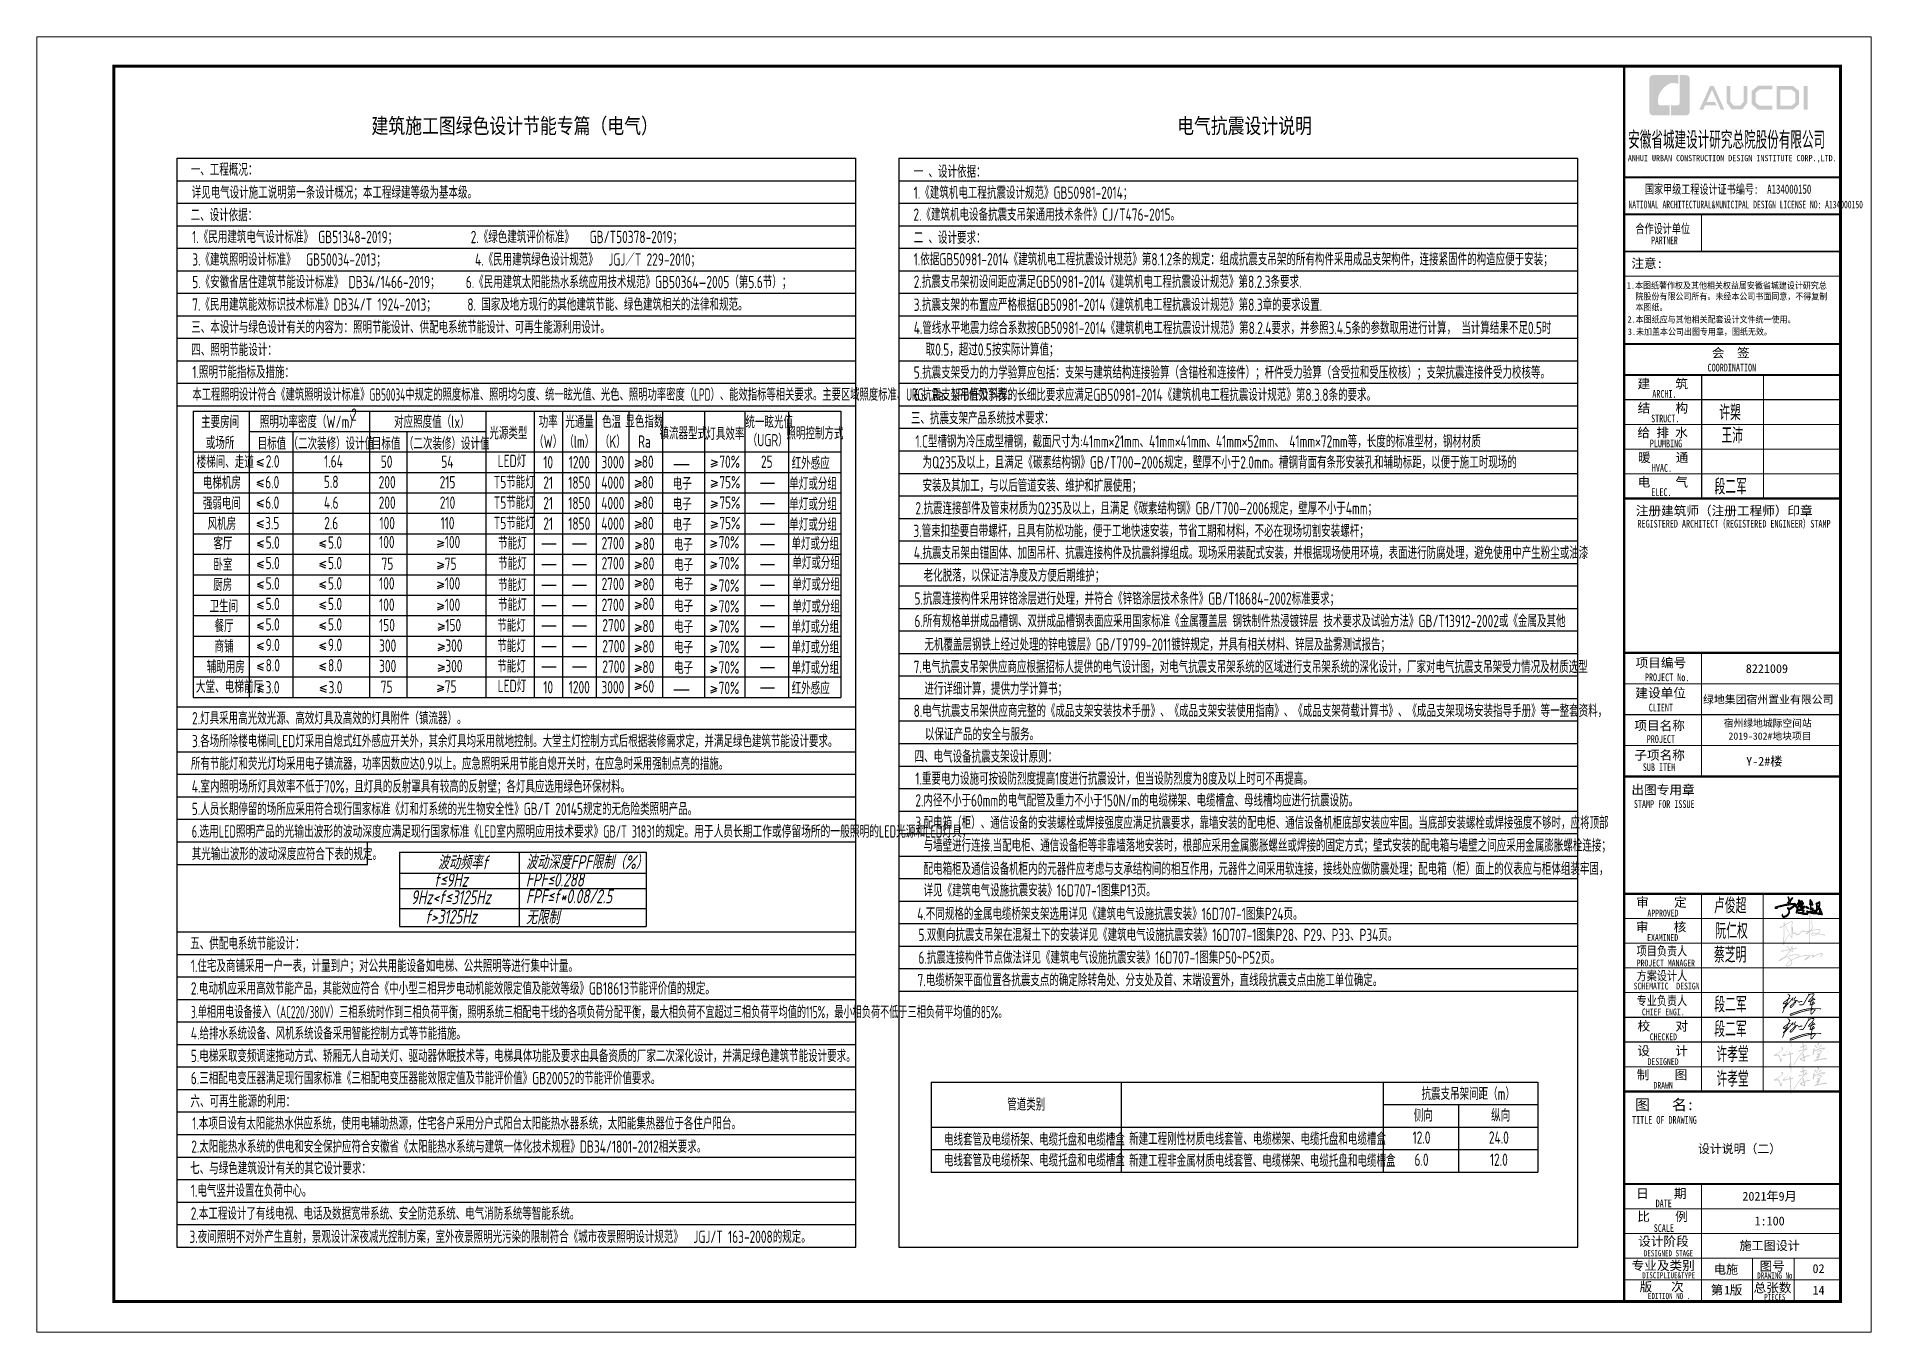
# Model space of a CAD drawing. Extents: x 3774419 to 4775970, y -926964 to 2266.
# Drawn here: x 3863817 to 3923217, y -629964 to -588010 of the extents above; entities that cross this region are included whole.
import ezdxf
from ezdxf.enums import TextEntityAlignment as Align

# ---------------------------------------------------------------- set-up
doc = ezdxf.new("R2010")
doc.units = 0
doc.header["$LTSCALE"] = 1000
doc.header["$MEASUREMENT"] = 0
doc.layers.get('0').update_dxf_attribs({"linetype": 'CONTINUOUS'})
for name, color, linetype in [('!!电气', 1, 'CONTINUOUS'), ('DIM-照明', 7, 'CONTINUOUS'), ('PUB_TITLE', 4, 'CONTINUOUS'), ('TEL_TEXT', 7, 'CONTINUOUS'), ('图签文字', 4, 'CONTINUOUS')]:
    doc.layers.add(name, color=color, linetype=linetype)
for name, color, linetype, lineweight in [('可改文字', 6, 'CONTINUOUS', 18), ('图框', 147, 'CONTINUOUS', 20), ('图签', 147, 'CONTINUOUS', 18)]:
    doc.layers.add(name, color=color, linetype=linetype, lineweight=lineweight)
doc.styles.add('FFDI-TEXT', font='gbeitc.shx', dxfattribs={"width": 0.8, "height": 4.5, "bigfont": 'hztxt.shx'})
doc.styles.add('HT', font='simhei.ttf')
doc.styles.add('ICDA-STYLE2', font='simhei.ttf', dxfattribs={"width": 0.8})
doc.styles.add('TSSD_Dimension', font='Tssdeng.shx', dxfattribs={"width": 0.7, "bigfont": 'tssdchn.shx'})
doc.styles.add('宋体', font='', dxfattribs={"height": 4})
doc.styles.add('建筑图签-1', font='simhei.ttf', dxfattribs={"width": 0.7})
doc.styles.add('建筑图签-2', font='TXT.shx', dxfattribs={"width": 0.5, "bigfont": 'HZTXT.shx'})
doc.styles.get('宋体').set_extended_font_data('SimSun')

msp = doc.modelspace()

# ---------------------------------------------------------------- texts
at = {"layer": 'DIM-照明', "color": 7, "linetype": 'Continuous', "style": 'FFDI-TEXT', "width": 0.8}
for s, p in [('波动频率f', (3876801.7, -614974.9)), ('波动深度FPF限制（%%%）', (3879657, -614964.4)), ('FPF≤0.288', (3879657, -615530.7)), ('FPF≤f*0.08/2.5', (3879657, -616071.9)), ('无限制', (3879657, -616756.9))]:
    msp.add_text(s, height=450, dxfattribs=at).set_placement(p)
for s, p in [('f≤9Hz', (3877227, -615313.9)), ('9Hz<f≤3125Hz', (3877227, -615876.9)), ('f>3125Hz', (3877227, -616504.9))]:
    msp.add_text(s, height=450, dxfattribs=at).set_placement(p, align=Align.MIDDLE_CENTER)
at = {"layer": 'TEL_TEXT', "color": 4, "style": 'ICDA-STYLE2', "width": 0.8}
for s, p in [('建筑施工图绿色设计节能专篇（电气）', (3874655.4, -591145.3)), ('电气抗震设计说明', (3900741.6, -591145.3))]:
    msp.add_text(s, height=500, dxfattribs=at).set_placement(p)
at = {"layer": 'TEL_TEXT', "style": 'TSSD_Dimension'}
for s, width, p in [('一、工程概况：', 0.7, (3868807.3, -592515.2)), ('一 、设计依据：', 0.7, (3892213.3, -592580.2)), ('1.《建筑机电工程抗震设计规范》GB50981-2014；', 0.7, (3892213.3, -593261.5)), ('二、设计依据：', 0.7, (3868801.9, -593986.1)), ('2.《建筑机电设备抗震支吊架通用技术条件》CJ/T476-2015。', 0.7, (3892203.2, -593972.5)), ('1.《民用建筑电气设计标准》 GB51348-2019；              2.《绿色建筑评价标准》   GB/T50378-2019；', 0.7, (3868852.6, -594696)), ('二 、设计要求：', 0.7, (3892213.3, -594718.1)), ('3.《建筑照明设计标准》  GB50034-2013；                 4.《民用建筑绿色设计规范》  JGJ／T 229-2010；', 0.7, (3868852.6, -595425)), ('1.依据GB50981-2014《建筑机电工程抗震设计规范》第8.1.2条的规定：组成抗震支吊架的所有构件采用成品支架构件，连接紧固件的构造应便于安装；', 0.7, (3892213.3, -595416.8)), ('5.《安徽省居住建筑节能设计标准》 DB34/1466-2019；     6.《民用建筑太阳能热水系统应用技术规范》GB50364—2005（第5.6节）；', 0.7, (3868852.6, -596154)), ('2.抗震支吊架初设间距应满足GB50981-2014《建筑机电工程抗震设计规范》第8.2.3条要求.', 0.7, (3892213.3, -596144.3)), ('7.《民用建筑能效标识技术标准》DB34/T 1924-2013；      8. 国家及地方现行的其他建筑节能、绿色建筑相关的法律和规范。', 0.7, (3868852.6, -596883)), ('3.抗震支架的布置应严格根据GB50981-2014《建筑机电工程抗震设计规范》第8.3章的要求设置.', 0.7, (3892213.3, -596891)), ('三、本设计与绿色设计有关的内容为：照明节能设计、供配电系统节能设计、可再生能源利用设计。', 0.7, (3868821.8, -597619.5)), ('4.管线水平地震力综合系数按GB50981-2014《建筑机电工程抗震设计规范》第8.2.4要求，并参照3.4.5条的参数取用进行计算， 当计算结果不足0.5时', 0.7, (3892213.3, -597639.5)), ('四、照明节能设计：', 0.7, (3868821.8, -598348.5)), ('取0.5，超过0.5按实际计算值；', 0.7, (3892600.4, -598341.8)), ('1.照明节能指标及措施：', 0.7, (3868857, -599070)), ('5.抗震支架受力的力学验算应包括：支架与建筑结构连接验算（含锚栓和连接件）；杆件受力验算（含受拉和受压校核）；支架抗震连接件受力校核等。', 0.7, (3892213.3, -599084.1)), ('本工程照明设计符合《建筑照明设计标准》GB50034中规定的照度标准、照明均匀度、统一眩光值、光色、照明功率密度（LPD）、能效指标等相关要求。主要区域照度标准、URG、Ra、LPD值如下表：', 0.58, (3868858.8, -599799)), ('6.抗震支架吊杆及斜撑的长细比要求应满足GB50981-2014《建筑机电工程抗震设计规范》第8.3.8条的要求。', 0.7, (3892213.3, -599806.8)), ('2', 0.7, (3873999.3, -600447.2)), ('统一眩光值', 0.7, (3886765.4, -600689.3)), ('三、抗震支架产品系统技术要求：', 0.7, (3892123.1, -600561)), ('（UGR）', 0.7, (3886839.3, -601275.3)), ('  1.C型槽钢为冷压成型槽钢，截面尺寸为:41mm×21mm、41mm×41mm、41mm×52mm、 41mm×72mm等，长度的标准型材，钢材材质', 0.7, (3891927.9, -601314)), ('楼梯间、走道', 0.7, (3868999.4, -601979.8)), ('2.0', 0.7, (3871234.6, -601962.2)), ('1.64', 0.7, (3873124.3, -601962.2)), ('50', 0.7, (3874958, -601973.6)), ('54', 0.7, (3876917.7, -601973.6)), ('LED灯', 0.7, (3878745.3, -601946.5)), ('80', 0.7, (3883408.2, -601973.6)), ('70%%%', 0.7, (3885917.8, -601973.6)), ('25', 0.7, (3887266.2, -601972.2)), ('为Q235及以上，且满足《碳素结构钢》GB/T700—2006规定，壁厚不小于2.0mm。槽钢背面有条形安装孔和辅助标距，以便于施工时现场的', 0.7, (3892500.1, -601993.8)), ('T5节能灯', 0.7, (3878616.6, -602634)), ('80', 0.7, (3883408.2, -602636)), ('75%%%', 0.7, (3885917.8, -602636)), ('安装及其加工，与以后管道安装、维护和扩展使用；', 0.7, (3892500.1, -602744.9)), ('T5节能灯', 0.7, (3878616.6, -603296.4)), ('80', 0.7, (3883408.2, -603298.4)), ('75%%%', 0.7, (3885917.8, -603298.4)), ('75%%%', 0.7, (3885917.8, -603298.4)), ('  2.抗震连接部件及管束材质为Q235及以上，且满足《碳素结构钢》GB/T700—2006规定，壁厚不小于4mm；', 0.7, (3891928.9, -603478.9)), ('T5节能灯', 0.7, (3878616.6, -603958.8)), ('80', 0.7, (3883408.2, -603960.8)), ('75%%%', 0.7, (3885917.8, -603960.8)), ('75%%%', 0.7, (3885917.8, -603960.8)), ('3.管束扣垫要自带螺杆，且具有防松功能，便于工地快速安装，节省工期和材料，不必在现场切割安装螺杆；', 0.7, (3892202.8, -604213.5)), ('客厅', 0.7, (3869539, -604616.9)), ('5.0', 0.7, (3871229.5, -604591.4)), ('5.0', 0.7, (3873248.1, -604591.4)), ('100', 0.7, (3874904.1, -604573.2)), ('100', 0.7, (3877030, -604573.2)), ('节能灯', 0.7, (3878756.6, -604614.1)), ('80', 0.7, (3883437.5, -604630.1)), ('70%%%', 0.7, (3885897.5, -604582.2)), ('4.抗震支吊架由锚固体、加固吊杆、抗震连接构件及抗震斜撑组成。现场采用装配式安装，并根据现场使用环境，表面进行防腐处理，避免使用中产生粉尘或油漆', 0.7, (3892215.7, -604924.2)), ('卧室', 0.7, (3869539, -605307.4)), ('5.0', 0.7, (3871229.5, -605253.8)), ('5.0', 0.7, (3873248.1, -605253.8)), ('75', 0.7, (3874983.1, -605276.3)), ('75', 0.7, (3877030, -605276.3)), ('节能灯', 0.7, (3878756.6, -605270)), ('80', 0.7, (3883430.1, -605266.6)), ('70%%%', 0.7, (3885897.5, -605256.1)), ('老化脱落，以保证洁净度及方便后期维护；', 0.7, (3892532.4, -605657.8)), ('厨房 ', 0.7, (3869531.3, -605958)), ('5.0', 0.7, (3871229.5, -605916.2)), ('5.0', 0.7, (3873248.1, -605916.2)), ('100', 0.7, (3874904.1, -605913.6)), ('100', 0.7, (3877030, -605913.6)), ('节能灯', 0.7, (3878756.6, -605963.8)), ('80', 0.7, (3883430.1, -605938.3)), ('70%%%', 0.7, (3885897.5, -605983.4)), ('卫生间 ', 0.7, (3869414.8, -606652.3)), ('5.0', 0.7, (3871229.5, -606578.6)), ('5.0', 0.7, (3873248.1, -606578.6)), ('100', 0.7, (3874904.1, -606603.5)), ('100', 0.7, (3877030, -606603.5)), ('节能灯', 0.7, (3878756.6, -606602.7)), ('80', 0.7, (3883430.1, -606574.9)), ('70%%%', 0.7, (3885897.5, -606659.4)), ('5.抗震连接构件采用锌铬涂层进行处理，并符合《锌铬涂层技术条件》GB/T18684-2002标准要求；', 0.7, (3892235.7, -606404.2)), ('餐厅', 0.7, (3869576.4, -607291.1)), ('5.0', 0.7, (3871229.5, -607241)), ('5.0', 0.7, (3873248.1, -607241)), ('150', 0.7, (3874904.1, -607264.3)), ('150', 0.7, (3877048.2, -607264.3)), ('节能灯', 0.7, (3878731.1, -607274.1)), ('80', 0.7, (3883430.1, -607294.9)), ('70%%%', 0.7, (3885896.3, -607309.1)), ('6.所有规格单拼成品槽钢、双拼成品槽钢表面应采用国家标准《金属覆盖层 钢铁制件热浸镀锌层 技术要求及试验方法》GB/T13912-2002或《金属及其他', 0.7, (3892235.7, -607130.4)), ('商铺', 0.7, (3869576.4, -607953.5)), ('9.0', 0.7, (3871229.5, -607903.4)), ('9.0', 0.7, (3873248.1, -607903.4)), ('300', 0.7, (3874904.1, -607926.7)), ('300', 0.7, (3877048.2, -607926.7)), ('节能灯', 0.7, (3878731.1, -607936.5)), ('80', 0.7, (3883430.1, -607957.3)), ('70%%%', 0.7, (3885896.3, -607971.5)), ('无机覆盖层钢铁上经过处理的锌电镀层》GB/T9799-2011镀锌规定，并具有相关材料、锌层及盐雾测试报告；', 0.7, (3892559.6, -607891.5)), ('辅助用房', 0.7, (3869323.4, -608615.9)), ('8.0', 0.7, (3871229.5, -608565.8)), ('8.0', 0.7, (3873248.1, -608565.8)), ('300', 0.7, (3874904.1, -608589.1)), ('300', 0.7, (3877048.2, -608589.1)), ('节能灯', 0.7, (3878731.1, -608598.9)), ('80', 0.7, (3883430.1, -608619.7)), ('70%%%', 0.7, (3885896.3, -608633.9)), ('7.电气抗震支吊架供应商应根据招标人提供的电气设计图，对电气抗震支吊架系统的区域进行支吊架系统的深化设计，厂家对电气抗震支吊架受力情况及材质选型', 0.7, (3892209.6, -608616.7)), ('大堂、电梯前厅', 0.6, (3868968.4, -609259.5)), ('LED灯', 0.7, (3878745.3, -609232.9)), ('3.0', 0.7, (3871229.5, -609276.7)), ('3.0', 0.7, (3873266.6, -609276.7)), ('75', 0.7, (3874958, -609260)), ('75', 0.7, (3877030, -609250.7)), ('60', 0.7, (3883432.2, -609248.4)), ('70%%%', 0.7, (3885896.3, -609296.3)), ('进行详细计算，提供力学计算书；', 0.7, (3892558.2, -609322)), ('2.灯具采用高光效光源、高效灯具及高效的灯具附件（镇流器）。', 0.7, (3868848.7, -610279.4)), ('8.电气抗震支吊架供应商完整的《成品支架安装技术手册》、《成品支架安装使用指南》、《成品支架荷载计算书》、《成品支架现场安装指导手册》等一整套资料，', 0.7, (3892209.6, -610039.5)), ('3.各场所除楼电梯间LED灯采用自熄式红外感应开关外，其余灯具均采用就地控制。大堂主灯控制方式后根据装修需求定，并满足绿色建筑节能设计要求。', 0.7, (3868845.3, -611018.5)), ('以保证产品的安全与服务。', 0.7, (3892575.9, -610798.8)), ('四、电气设备抗震支架设计原则：', 0.7, (3892239.6, -611519.7)), ('所有节能灯和荧光灯均采用电子镇流器，功率因数应达0.9以上。应急照明采用节能自熄开关时，在应急时采用强制点亮的措施。', 0.7, (3868811.3, -611750.9)), ('  1.重要电力设施可按设防烈度提高1度进行抗震设计，但当设防烈度为8度及以上时可不再提高。', 0.7, (3891927.6, -612234.9)), ('4.室内照明场所灯具效率不低于70%%%，且灯具的反射罩具有较高的反射壁；各灯具应选用绿色环保材料。', 0.7, (3868838.6, -612488.8)), ('5.人员长期停留的场所应采用符合现行国家标准《灯和灯系统的光生物安全性》GB/T 20145规定的无危险类照明产品。', 0.7, (3868838.6, -613217.8)), ('  2.内径不小于60mm的电气配管及重力不小于150N/m的电缆梯架、电缆槽盒、母线槽均应进行抗震设防。', 0.7, (3891927.6, -612939.4)), ('6.选用LED照明产品的光输出波形的波动深度应满足现行国家标准《LED室内照明应用技术要求》GB/T 31831的规定。用于人员长期工作或停留场所的一般照明的LED光源和LED灯具，', 0.63, (3868838.6, -613946.8)), ('  3.配电箱（柜）、通信设备的安装螺栓或焊接强度应满足抗震要求，靠墙安装的配电柜、通信设备机柜底部安装应牢固。当底部安装螺栓或焊接强度不够时，应将顶部', 0.7, (3891927.6, -613664.6)), ('与墙壁进行连接.当配电柜、通信设备柜等非靠墙落地安装时，根部应采用金属膨胀螺丝或焊接的固定方式；壁式安装的配电箱与墙壁之间应采用金属膨胀螺栓连接；', 0.7, (3892531, -614399.9)), ('其光输出波形的波动深度应符合下表的规定。', 0.7, (3868838.6, -614675.8)), ('配电箱柜及通信设备机柜内的元器件应考虑与支承结构间的相互作用，元器件之间采用软连接，接线处应做防震处理；配电箱（柜）面上的仪表应与柜体组装牢固，', 0.7, (3892531, -615153.6)), ('详见《建筑电气设施抗震安装》16D707-1图集P13页。', 0.7, (3892531, -615853.6)), ('  4.不同规格的金属电缆桥架支架选用详见《建筑电气设施抗震安装》16D707-1图集P24页。', 0.7, (3891986.2, -616614.7)), ('五、供配电系统节能设计：', 0.7, (3868789.4, -617570.8)), ('  5.双侧向抗震支吊架在混凝土下的安装详见《建筑电气设施抗震安装》16D707-1图集P28、P29、P33、P34页。', 0.7, (3892025.5, -617294.6)), ('  6.抗震连接构件节点做法详见《建筑电气设施抗震安装》16D707-1图集P50~P52页。', 0.7, (3892025.5, -618030.4)), ('1.住宅及商铺采用一户一表，计量到户；对公共用能设备如电梯、公共照明等进行集中计量。', 0.7, (3868808.6, -618298.5)), (' 7.电缆桥架平面位置各抗震支点的确定除转角处、分支处及首、末端设置外，直线段抗震支点由施工单位确定。', 0.7, (3892166, -618759.1)), ('2.电动机应采用高效节能产品，其能效应符合《中小型三相异步电动机能效限定值及能效等级》GB18613节能评价值的规定。', 0.7, (3868808.6, -619027.5)), ('3.单相用电设备接入（AC220/380V）三相系统时作到三相负荷平衡，照明系统三相配电干线的各项负荷分配平衡，最大相负荷不宜超过三相负荷平均值的115%%%，最小相负荷不低于三相负荷平均值的85%%%。', 0.57, (3868813.3, -619793.9)), ('4.给排水系统设备、风机系统设备采用智能控制方式等节能措施。', 0.7, (3868808.6, -620485.5)), ('5.电梯采取变频调速拖动方式、轿厢无人自动关灯、驱动器休眠技术等，电梯具体功能及要求由具备资质的厂家二次深化设计，并满足绿色建筑节能设计要求。', 0.7, (3868808.6, -621214.5)), ('6.三相配电变压器满足现行国家标准《三相配电变压器能效限定值及节能评价值》GB20052的节能评价值要求。', 0.7, (3868807.3, -621933.4)), ('六、可再生能源的利用：', 0.7, (3868797.2, -622683.7)), ('1.本项目设有太阳能热水供应系统，使用电辅助热源，住宅各户采用分户式阳台太阳能热水器系统，太阳能集热器位于各住户阳台。', 0.7, (3868852, -623398.2)), ('七、与绿色建筑设计有关的其它设计要求：', 0.7, (3868788.1, -624850.8)), ('1.电气竖井设置在负荷中心。', 0.7, (3868807.3, -625578.4)), ('2.本工程设计了有线电视、电话及数据宽带系统、安全防范系统、电气消防系统等智能系统。', 0.7, (3868807.3, -626317.9)), ('3.夜间照明不对外产生直射，景观设计深夜减光控制方案，室外夜景照明光污染的限制符合《城市夜景照明设计规范》  JGJ/T 163-2008的规定。', 0.7, (3868764.2, -627070.9))]:
    msp.add_text(s, height=400, dxfattribs=dict(at, width=width)).set_placement(p)
at = {"layer": 'TEL_TEXT', "color": 1, "style": 'TSSD_Dimension', "width": 0.7}
for s, p in [('详见电气设计施工说明第一条设计概况；本工程绿建等级为基本级。', (3868834.5, -593254.4)), ('2.太阳能热水系统的供电和安全保护应符合安徽省《太阳能热水系统与建筑一体化技术规程》DB34/1801-2012相关要求。', (3868820.9, -624151.7))]:
    msp.add_text(s, height=400, dxfattribs=at).set_placement(p)
at = {"layer": 'TEL_TEXT', "style": 'TSSD_Dimension', "width": 0.7}
for s, p in [('主要房间', (3869755.5, -600485.3)), ('照明功率密度（W/m）', (3872645.2, -600480.3)), ('对应照度值（lx）', (3876610.6, -600480.3)), ('功率', (3880377.9, -600478.8)), ('光通量', (3881394.5, -600478.8)), ('色温', (3882432, -600478.8)), ('显色指数', (3883494.6, -600472.7)), ('或场所', (3869755.5, -601161)), ('目标值', (3871433.1, -601185.4)), ('（二次装修）设计值', (3873356.6, -601185.4)), ('目标值', (3875132.2, -601185.4)), ('（二次装修）设计值', (3877093.1, -601185.4)), ('光源类型', (3879089.7, -600847.4)), ('（W）', (3880377.9, -601125.5)), ('（lm）', (3881384.7, -601125.5)), ('（K）', (3882471.3, -601125.5)), ('Ra', (3883494.6, -601119.4)), ('镇流器型式', (3884752.7, -600851.5)), ('灯具效率', (3886114.5, -600871.3)), ('照明控制方式', (3889013.6, -600851.5)), ('10', (3880377.9, -601787.9)), ('1200', (3881384.7, -601787.9)), ('3000', (3882471.3, -601787.9)), ('红外感应', (3888877.7, -601819.4)), ('电梯机房', (3869814.1, -602453.6)), ('6.0', (3871443.3, -602435.3)), ('5.8', (3873353.6, -602424.3)), ('200', (3875164.9, -602435.7)), ('215', (3877118.7, -602435.7)), ('21', (3880377.9, -602450.3)), ('1850', (3881384.7, -602450.3)), ('4000', (3882471.3, -602450.3)), ('电子', (3884716.3, -602481.8)), ('单灯或分组', (3888954.4, -602481.8)), ('强弱电间', (3869814.1, -603120.3)), ('6.0', (3871443.3, -603097.7)), ('4.6', (3873353.6, -603098.1)), ('200', (3875164.9, -603098.1)), ('210', (3877118.7, -603098.1)), ('电子', (3884716.3, -603144.2)), ('单灯或分组', (3888954.4, -603144.2)), ('21', (3880377.9, -603112.7)), ('1850', (3881384.7, -603112.7)), ('4000', (3882471.3, -603112.7)), ('风机房', (3869814.1, -603782.7)), ('3.5', (3871443.3, -603760.1)), ('2.6', (3873353.6, -603760.5)), ('100', (3875164.9, -603760.5)), ('110', (3877118.7, -603760.5)), ('21', (3880377.9, -603775.1)), ('1850', (3881384.7, -603775.1)), ('4000', (3882471.3, -603775.1)), ('电子', (3884716.3, -603806.6)), ('单灯或分组', (3888954.4, -603806.6)), ('2700', (3882474.3, -604410.7)), ('电子', (3884752.1, -604454.7)), ('单灯或分组', (3889023.9, -604424.6)), ('2700', (3882474.3, -605060.4)), ('电子', (3884762.6, -605111.1)), ('单灯或分组', (3889052.2, -605046.7)), ('2700', (3882474.3, -605730.8)), ('电子', (3884762.6, -605740.1)), ('单灯或分组', (3889052.2, -605747)), ('2700', (3882474.3, -606406.6)), ('电子', (3884762.6, -606444)), ('单灯或分组', (3889052.2, -606461.6)), ('2700', (3882498.9, -607067.8)), ('电子', (3884762.6, -607119.7)), ('单灯或分组', (3889027.1, -607117.4)), ('2700', (3882498.9, -607745.7)), ('电子', (3884762.6, -607782.1)), ('单灯或分组', (3889027.1, -607779.8)), ('2700', (3882498.9, -608408.1)), ('电子', (3884762.6, -608444.5)), ('单灯或分组', (3889027.1, -608442.2)), ('10', (3880377.9, -609074.3)), ('1200', (3881384.7, -609074.3)), ('3000', (3882471.3, -609074.3)), ('红外感应', (3888877.7, -609105.8))]:
    msp.add_text(s, height=400, dxfattribs=at).set_placement(p, align=Align.MIDDLE_CENTER)
at = {"layer": 'TEL_TEXT', "char_height": 400, "style": 'TSSD_Dimension'}
for s, insert, width, attachment_point in [('管道类别', (3895240.1, -622385.2), 28987.307, 1), ('抗震支吊架间距（m）', (3908654.9, -622041.4), 17314.006, 1), ('侧向', (3908403, -622739.8), 17314.006, 1), ('纵向', (3910907.1, -622739.8), 17314.006, 1), ('电线套管及电缆桥架、电缆托盘和电缆槽盒', (3893193.7, -623522.8), 28987.307, 1), ('新建工程刚性材质电线套管、电缆梯架、电缆托盘和电缆槽盒', (3899187, -623499.8), 17314.006, 1), ('12.0', (3908654.1, -623656.6), 1911.448, 5), ('24.0', (3911158.2, -623656.6), 1911.448, 5), ('电线套管及电缆桥架、电缆托盘和电缆槽盒', (3893193.7, -624194.9), 28987.307, 1), ('新建工程非金属材质电线套管、电缆梯架、电缆托盘和电缆槽盒', (3899187, -624205.8), 18055.809, 1), ('6.0', (3908654.1, -624375.1), 1433.586, 5), ('12.0', (3911158.2, -624375.1), 1911.448, 5)]:
    msp.add_mtext(s, dxfattribs=dict(at, insert=insert, width=width, attachment_point=attachment_point))
at = {"layer": '可改文字', "color": 1, "style": '宋体'}
msp.add_text('设计说明（二）', height=281.28, dxfattribs=at).set_placement((3917609.1, -624163.4))
at = {"layer": '图签', "color": 1, "style": '宋体'}
for s, height, p in [('02', 286.68, (3921313.9, -628044.9)), ('1', 286.7, (3918453.3, -628738.9))]:
    msp.add_text(s, height=height, dxfattribs=at).set_placement(p)

# ---------------------------------------------------------------- blocks, each defined once
blk = doc.blocks.new('院标1')
h = blk.add_hatch(color=150)
h.dxf.hatch_style = 1
h.set_gradient(color1=(33, 113, 253), color2=(33, 113, 253), tint=1, name='INVCURVED')
edge = h.paths.add_edge_path()
edge.add_spline(control_points=[(116373, 648379), (116379, 648379), (116382, 648379), (116391, 648379), (116391, 648379), (116391, 648379), (116616, 648379), (116616, 648379), (116616, 648379), (116616, 648379), (116616, 648054), (116616, 648054), (116616, 648054), (116616, 648054), (116108, 648054), (116108, 648054), (116108, 648054), (116028, 648054), (115963, 648111), (115963, 648199), (115963, 648199), (115963, 648199), (115963, 649215), (115963, 649215), (115963, 649215), (115963, 649295), (116018, 649360), (116108, 649360), (116108, 649360), (116108, 649360), (116897, 649360), (116897, 649360), (116897, 649360), (116897, 649360), (116897, 649080), (116897, 649080), (116897, 649080), (116897, 649080), (116566, 649140), (116356, 648859), (116356, 648859), (116245, 648719), (116240, 648545), (116247, 648466), (116247, 648466), (116254, 648386), (116247, 648466), (116247, 648466), (116247, 648466), (116247, 648466), (116258, 648374), (116373, 648379)], knot_values=[0, 0, 0, 0, 0.071429, 0.071429, 0.071429, 0.107143, 0.142857, 0.142857, 0.142857, 0.178571, 0.214286, 0.214286, 0.214286, 0.25, 0.285714, 0.285714, 0.285714, 0.321429, 0.357143, 0.357143, 0.357143, 0.392857, 0.428571, 0.428571, 0.428571, 0.464286, 0.5, 0.5, 0.5, 0.535714, 0.571429, 0.571429, 0.571429, 0.607143, 0.642857, 0.642857, 0.642857, 0.678571, 0.714286, 0.714286, 0.714286, 0.75, 0.785714, 0.785714, 0.785714, 0.821429, 0.857143, 0.857143, 0.857143, 0.928571, 1, 1, 1, 1], degree=3, periodic=0)
h = blk.add_hatch(color=150)
h.dxf.hatch_style = 1
h.set_gradient(color1=(33, 113, 253), color2=(33, 113, 253), tint=1, name='INVCURVED')
edge = h.paths.add_edge_path()
edge.add_spline(control_points=[(117268, 649215), (117268, 649215), (117268, 648199), (117268, 648199), (117268, 648199), (117268, 648114), (117212, 648054), (117123, 648054), (117123, 648054), (117123, 648054), (116663, 648054), (116663, 648054), (116663, 648054), (116663, 648054), (116663, 648379), (116663, 648379), (116663, 648379), (116663, 648379), (116865, 648379), (116865, 648379), (116865, 648379), (116907, 648379), (116941, 648413), (116941, 648455), (116941, 648455), (116941, 648455), (116941, 649360), (116941, 649360), (116941, 649360), (116941, 649360), (117123, 649360), (117123, 649360), (117123, 649360), (117204, 649360), (117268, 649306), (117268, 649215)], knot_values=[0, 0, 0, 0, 0.1, 0.1, 0.1, 0.15, 0.2, 0.2, 0.2, 0.25, 0.3, 0.3, 0.3, 0.35, 0.4, 0.4, 0.4, 0.45, 0.5, 0.5, 0.5, 0.55, 0.6, 0.6, 0.6, 0.65, 0.7, 0.7, 0.7, 0.75, 0.8, 0.8, 0.8, 0.9, 1, 1, 1, 1], degree=3, periodic=0)
blk = doc.blocks.new('ljc')
at = {"linetype": 'Continuous'}
h = blk.add_hatch(color=0, dxfattribs=at)
h.paths.add_polyline_path([(2023, 1568), (2019, 1564), (2020, 1562), (2024, 1562), (2022, 1552), (1955, 1538), (1933, 1530), (1930, 1527), (1929, 1525), (1931, 1523), (1944, 1524), (1946, 1526), (1942, 1528), (1960, 1535), (1967, 1535), (1975, 1538), (1985, 1539), (1998, 1543), (2010, 1544), (2018, 1547), (2025, 1546), (2035, 1549), (2061, 1550), (2052, 1537), (2042, 1528), (2028, 1521), (2023, 1521), (2018, 1526), (2015, 1527), (2013, 1525), (2013, 1521), (2019, 1516), (2022, 1508), (2022, 1494), (2012, 1477), (2000, 1469), (1988, 1467), (1982, 1473), (1980, 1480), (1978, 1482), (1978, 1475), (1981, 1468), (1988, 1463), (1994, 1463), (2005, 1467), (2018, 1478), (2027, 1493), (2028, 1504), (2025, 1517), (2033, 1518), (2054, 1533), (2067, 1549), (2067, 1552), (2064, 1555), (2029, 1553), (2036, 1575), (2049, 1591), (2047, 1593), (2043, 1592), (2028, 1573), (2025, 1589), (2021, 1597), (2018, 1599), (2017, 1597), (2020, 1590)])
h.paths.add_polyline_path([(2081, 1522), (2081, 1528), (2075, 1541), (2093, 1562), (2097, 1572), (2094, 1577), (2087, 1576), (2089, 1572), (2092, 1572), (2091, 1567), (2080, 1551), (2066, 1537), (2065, 1535), (2067, 1533), (2073, 1535), (2077, 1523), (2077, 1513), (2072, 1496), (2072, 1492), (2074, 1490), (2078, 1494), (2083, 1510), (2099, 1510), (2119, 1507), (2119, 1500), (2116, 1496), (2108, 1493), (2087, 1496), (2084, 1492), (2087, 1489), (2103, 1488), (2122, 1483), (2140, 1484), (2148, 1482), (2152, 1486), (2152, 1491), (2148, 1488), (2125, 1488), (2114, 1490), (2124, 1499), (2126, 1509), (2121, 1512), (2119, 1511), (2108, 1514), (2124, 1523), (2132, 1532), (2130, 1535), (2121, 1536), (2115, 1533), (2109, 1533), (2123, 1555), (2121, 1559), (2114, 1557), (2116, 1564), (2115, 1569), (2111, 1573), (2105, 1572), (2093, 1554)])
h.paths.add_polyline_path([(2089, 1535), (2097, 1535), (2112, 1551), (2116, 1552), (2111, 1543), (2099, 1528), (2101, 1526), (2114, 1528), (2121, 1531), (2124, 1530), (2118, 1524), (2101, 1515), (2084, 1514), (2084, 1518)], flags=16)
h.paths.add_polyline_path([(2093, 1537), (2095, 1540), (2103, 1546), (2096, 1537)], flags=16)
h.paths.add_polyline_path([(2093, 1544), (2094, 1549), (2106, 1568), (2109, 1569), (2111, 1567), (2108, 1554), (2104, 1550)], flags=16)
h.paths.add_polyline_path([(2141, 1534), (2138, 1533), (2137, 1531), (2142, 1527), (2155, 1522), (2158, 1523), (2153, 1528)])
h.paths.add_polyline_path([(2175, 1522), (2173, 1524), (2172, 1546), (2183, 1545), (2185, 1547), (2183, 1557), (2178, 1566), (2177, 1561), (2180, 1556), (2181, 1550), (2175, 1550), (2170, 1554), (2169, 1574), (2171, 1574), (2175, 1569), (2176, 1571), (2170, 1579), (2167, 1579), (2165, 1577), (2164, 1562), (2166, 1553), (2163, 1553), (2162, 1551), (2167, 1547), (2169, 1537), (2169, 1524), (2166, 1521), (2165, 1517), (2168, 1513), (2170, 1513), (2173, 1517), (2180, 1517), (2178, 1502), (2175, 1500), (2167, 1499), (2175, 1496), (2180, 1497), (2183, 1500), (2184, 1511), (2187, 1521), (2185, 1523)])
h.paths.add_polyline_path([(2233, 1542), (2233, 1564), (2231, 1567), (2215, 1558), (2210, 1557), (2206, 1552), (2211, 1548), (2211, 1551), (2229, 1560), (2228, 1542), (2227, 1537), (2224, 1533), (2220, 1534), (2213, 1542), (2211, 1543), (2209, 1541), (2209, 1508), (2189, 1508), (2187, 1506), (2191, 1503), (2213, 1503), (2217, 1511), (2222, 1516), (2232, 1518), (2234, 1513), (2234, 1505), (2227, 1505), (2232, 1502), (2232, 1500), (2228, 1497), (2229, 1493), (2239, 1495), (2243, 1489), (2243, 1486), (2212, 1492), (2189, 1492), (2179, 1494), (2176, 1496), (2167, 1496), (2164, 1498), (2154, 1499), (2147, 1503), (2144, 1503), (2143, 1501), (2144, 1498), (2153, 1494), (2174, 1491), (2186, 1487), (2211, 1487), (2222, 1484), (2230, 1484), (2243, 1480), (2249, 1480), (2251, 1482), (2244, 1496), (2246, 1499), (2238, 1503), (2239, 1513), (2237, 1520), (2233, 1523), (2224, 1522), (2214, 1516), (2212, 1522), (2213, 1536), (2220, 1530), (2228, 1530), (2230, 1532)])
at = {"color": 0, "linetype": 'Continuous', "elevation": 16426272}
for points in [[(1930, 1527), (1929, 1525), (1931, 1523), (1944, 1524), (1946, 1526), (1942, 1528), (1960, 1535), (1967, 1535), (1975, 1538), (1985, 1539), (1998, 1543), (2010, 1544), (2018, 1547), (2025, 1546), (2035, 1549), (2061, 1550), (2052, 1537), (2042, 1528), (2028, 1521), (2023, 1521), (2018, 1526), (2015, 1527), (2013, 1525), (2013, 1521), (2019, 1516), (2022, 1508), (2022, 1494), (2012, 1477), (2000, 1469), (1988, 1467), (1982, 1473), (1980, 1480), (1978, 1482), (1978, 1475), (1981, 1468), (1988, 1463), (1994, 1463), (2005, 1467), (2018, 1478), (2027, 1493), (2028, 1504), (2025, 1517), (2033, 1518), (2054, 1533), (2067, 1549), (2067, 1552), (2064, 1555), (2029, 1553), (2036, 1575), (2049, 1591), (2047, 1593), (2043, 1592), (2028, 1573), (2025, 1589), (2021, 1597), (2018, 1599), (2017, 1597), (2020, 1590), (2023, 1568), (2019, 1564), (2020, 1562), (2024, 1562), (2022, 1552), (1955, 1538), (1933, 1530), (1930, 1527)], [(2016, 1561), (2015, 1560), (2017, 1560), (2016, 1561)], [(2017, 1562), (2016, 1561), (2019, 1561), (2017, 1562)], [(2066, 1537), (2065, 1535), (2067, 1533), (2073, 1535), (2077, 1523), (2077, 1513), (2072, 1496), (2072, 1492), (2074, 1490), (2078, 1494), (2083, 1510), (2099, 1510), (2119, 1507), (2119, 1500), (2116, 1496), (2108, 1493), (2087, 1496), (2084, 1492), (2087, 1489), (2103, 1488), (2122, 1483), (2140, 1484), (2148, 1482), (2152, 1486), (2152, 1491), (2148, 1488), (2125, 1488), (2114, 1490), (2124, 1499), (2126, 1509), (2121, 1512), (2119, 1511), (2108, 1514), (2124, 1523), (2132, 1532), (2130, 1535), (2121, 1536), (2115, 1533), (2109, 1533), (2123, 1555), (2121, 1559), (2114, 1557), (2116, 1564), (2115, 1569), (2111, 1573), (2105, 1572), (2093, 1554), (2081, 1522), (2081, 1528), (2075, 1541), (2093, 1562), (2097, 1572), (2094, 1577), (2087, 1576), (2089, 1572), (2092, 1572), (2091, 1567), (2080, 1551), (2066, 1537)], [(2084, 1514), (2084, 1518), (2089, 1535), (2097, 1535), (2112, 1551), (2116, 1552), (2111, 1543), (2099, 1528), (2101, 1526), (2114, 1528), (2121, 1531), (2124, 1530), (2118, 1524), (2101, 1515), (2084, 1514)], [(2093, 1544), (2094, 1549), (2106, 1568), (2109, 1569), (2111, 1567), (2108, 1554), (2104, 1550), (2093, 1544)], [(2093, 1537), (2095, 1540), (2103, 1546), (2096, 1537), (2093, 1537)], [(2138, 1533), (2137, 1531), (2142, 1527), (2155, 1522), (2158, 1523), (2153, 1528), (2141, 1534), (2138, 1533)], [(2144, 1503), (2143, 1501), (2144, 1498), (2153, 1494), (2174, 1491), (2186, 1487), (2211, 1487), (2222, 1484), (2230, 1484), (2243, 1480), (2249, 1480), (2251, 1482), (2244, 1496), (2246, 1499), (2238, 1503), (2239, 1513), (2237, 1520), (2233, 1523), (2224, 1522), (2214, 1516), (2212, 1522), (2213, 1536), (2220, 1530), (2228, 1530), (2230, 1532), (2233, 1542), (2233, 1564), (2231, 1567), (2215, 1558), (2210, 1557), (2206, 1552), (2211, 1548), (2211, 1551), (2229, 1560), (2228, 1542), (2227, 1537), (2224, 1533), (2220, 1534), (2213, 1542), (2211, 1543), (2209, 1541), (2209, 1508), (2189, 1508), (2187, 1506), (2191, 1503), (2213, 1503), (2217, 1511), (2222, 1516), (2232, 1518), (2234, 1513), (2234, 1505), (2227, 1505), (2232, 1502), (2232, 1500), (2228, 1497), (2229, 1493), (2239, 1495), (2243, 1489), (2243, 1486), (2212, 1492), (2189, 1492), (2179, 1494), (2176, 1496), (2167, 1496), (2164, 1498), (2154, 1499), (2147, 1503), (2144, 1503)], [(2163, 1553), (2162, 1551), (2167, 1547), (2169, 1537), (2169, 1524), (2166, 1521), (2165, 1517), (2168, 1513), (2170, 1513), (2173, 1517), (2180, 1517), (2178, 1502), (2175, 1500), (2167, 1499), (2175, 1496), (2180, 1497), (2183, 1500), (2184, 1511), (2187, 1521), (2185, 1523), (2175, 1522), (2173, 1524), (2172, 1546), (2183, 1545), (2185, 1547), (2183, 1557), (2178, 1566), (2177, 1561), (2180, 1556), (2181, 1550), (2175, 1550), (2170, 1554), (2169, 1574), (2171, 1574), (2175, 1569), (2176, 1571), (2170, 1579), (2167, 1579), (2165, 1577), (2164, 1562), (2166, 1553), (2163, 1553)], [(2177, 1569), (2176, 1570), (2175, 1567), (2177, 1565), (2177, 1569)]]:
    blk.add_lwpolyline(points, dxfattribs=at)
blk = doc.blocks.new('12345')
for points, const_width in [([(-6768, 4648), (-6476, 4418), (-6407, 4363), (-6377, 4334), (-6360, 4317), (-6351, 4298), (-6351, 4286), (-6394, 4173), (-6464, 4075), (-6544, 3890), (-7090, 2751), (-7346, 2076), (-7460, 1775), (-7563, 1507), (-7626, 1343), (-7663, 1247), (-7719, 1102), (-7767, 1031)], 150), ([(-6284, 3752), (-6453, 3750), (-6482, 3743), (-6517, 3727), (-6577, 3691), (-6774, 3588), (-6885, 3505), (-6947, 3458), (-7014, 3408), (-7082, 3355), (-7122, 3324), (-7180, 3280), (-7219, 3250), (-7254, 3223), (-7523, 2975), (-7542, 2950), (-7564, 2920), (-7600, 2871), (-7616, 2830), (-7616, 2815), (-7610, 2799), (-7584, 2775), (-7565, 2756), (-7539, 2749), (-7483, 2749), (-7403, 2767), (-7339, 2796), (-7237, 2843), (-7060, 2909), (-6942, 2917), (-6892, 2920), (-6825, 2920), (-6802, 2907), (-6788, 2894), (-6775, 2870), (-6768, 2846), (-6768, 2818), (-6843, 2732), (-6881, 2688), (-6980, 2604), (-7122, 2455), (-7201, 2399), (-7259, 2333), (-7304, 2294), (-7340, 2271), (-7393, 2226), (-7487, 2154), (-7523, 2116), (-7544, 2073), (-7559, 2043), (-7576, 2005), (-7578, 1992), (-7576, 1980), (-7561, 1954), (-7545, 1946), (-7525, 1945), (-7478, 1940), (-7440, 1957), (-7414, 1972), (-7374, 1991), (-7334, 2032), (-7286, 2082), (-7246, 2142), (-7203, 2197), (-7174, 2223), (-7138, 2263), (-7119, 2283), (-6682, 2807), (-6604, 2888), (-6533, 2958), (-6493, 2998), (-6472, 3024), (-6432, 3069), (-6128, 3455), (-6076, 3516), (-5991, 3615), (-5918, 3704), (-5883, 3749), (-5859, 3784), (-5824, 3839), (-5805, 3855), (-5789, 3857), (-5784, 3857), (-5774, 3850), (-5770, 3836), (-5779, 3794), (-5817, 3714), (-5850, 3667), (-5878, 3594), (-5892, 3525), (-5904, 3438), (-5909, 3417), (-5928, 3387), (-5935, 3375)], 150), ([(-6462, 4073), (-6456, 4104), (-6447, 4128), (-6443, 4152), (-6436, 4177), (-6430, 4201), (-6428, 4214), (-6428, 4232), (-6428, 4243), (-6428, 4261), (-6428, 4285), (-6428, 4308), (-6426, 4330), (-6431, 4353), (-6436, 4374)], 150), ([(-6453, 4134), (-6351, 4298)], 98), ([(-6436, 4145), (-6394, 4173)], 98), ([(-6428, 4160), (-6413, 4207), (-6409, 4231), (-6407, 4247), (-6406, 4260), (-6406, 4268), (-6406, 4277), (-6406, 4290), (-6410, 4314), (-6357, 4275)], 98), ([(-3402, 3383), (-3236, 3668), (-2999, 4100), (-2740, 4453), (-2688, 4547), (-2799, 4526), (-2799, 4593), (-2799, 4495), (-2797, 4455), (-2815, 4489), (-2714, 4551), (-2675, 4555), (-2634, 4563), (-2563, 4575), (-2504, 4587), (-2406, 4585), (-2352, 4599), (-2318, 4612), (-2279, 4616), (-2235, 4624), (-2186, 4631), (-2095, 4648), (-2034, 4653), (-1976, 4653), (-1895, 4658), (-1856, 4651), (-1819, 4629), (-1814, 4619), (-1812, 4607), (-1812, 4585), (-1816, 4553), (-1824, 4515), (-1828, 4489), (-1861, 4410), (-1919, 4327), (-2249, 3929), (-2643, 3507), (-2773, 3335), (-2850, 3242), (-2856, 3227), (-2849, 3198), (-2841, 3188), (-2826, 3177), (-2819, 3175), (-2794, 3176), (-2761, 3176), (-2705, 3190), (-2613, 3220), (-2487, 3266), (-2343, 3307), (-2193, 3375), (-2087, 3441), (-1988, 3506), (-1907, 3539), (-1811, 3577), (-1759, 3577), (-1708, 3577), (-1664, 3574), (-1697, 3629), (-1770, 3702), (-1803, 3735), (-1866, 3792), (-1953, 3838), (-1999, 3876), (-2008, 3882), (-2057, 3781), (-2078, 3743), (-2119, 3672), (-2207, 3541), (-2283, 3405), (-2307, 3348), (-2348, 3244), (-2373, 3141), (-2419, 3010), (-2457, 2928), (-2491, 2818), (-2509, 2736), (-2539, 2674), (-2550, 2602), (-2539, 2550), (-2488, 2537), (-2464, 2533), (-2430, 2544), (-2375, 2550), (-2282, 2588), (-2141, 2598), (-2090, 2628), (-2050, 2656), (-2007, 2695), (-1960, 2734), (-1916, 2753), (-1841, 2775), (-1808, 2793), (-1784, 2810), (-1759, 2817), (-1745, 2827), (-1772, 2898), (-1791, 2956), (-1799, 2979), (-1831, 3042), (-1853, 3084), (-1884, 3116), (-1929, 3145), (-1950, 3145), (-1965, 3130), (-1989, 3103), (-2001, 3084), (-2009, 3062), (-2019, 3050), (-2028, 3040), (-2029, 3028), (-2055, 3005), (-2078, 2966), (-2094, 2937), (-2114, 2902), (-2133, 2871), (-2139, 2829), (-2166, 2780), (-2185, 2746), (-2197, 2727), (-2214, 2683), (-2217, 2660), (-2221, 2587), (-2201, 2456), (-2210, 2347), (-2275, 1984), (-2344, 1612), (-2371, 1307), (-2398, 1055), (-2402, 925), (-2390, 837), (-2362, 811), (-2342, 800), (-2326, 800), (-2309, 805), (-2298, 811), (-2279, 821), (-2251, 843), (-2215, 866), (-2201, 885), (-2171, 906), (-2110, 972), (-1875, 1278), (-1847, 1321), (-1796, 1378), (-1750, 1431), (-1714, 1469), (-1697, 1492), (-1671, 1517), (-1640, 1560), (-1625, 1579), (-1608, 1618), (-1603, 1654), (-1601, 1707), (-1608, 1751), (-1637, 1789), (-1661, 1806), (-1680, 1808), (-1735, 1823), (-1785, 1836), (-1819, 1849), (-1860, 1851), (-1893, 1865), (-1929, 1865), (-2135, 1870), (-2256, 1868), (-2493, 1855), (-2713, 1846), (-2874, 1834), (-2992, 1819), (-3115, 1791), (-3200, 1774), (-3291, 1751), (-3352, 1736), (-3860, 1645), (-4580, 1426), (-5035, 1244), (-5722, 1037), (-6273, 813), (-6300, 709), (-6270, 624), (-6243, 586), (-6184, 581), (-6111, 612), (-5965, 642), (-5236, 916), (-4548, 1134), (-3855, 1347), (-3113, 1523), (-2565, 1633), (-2139, 1730), (-1939, 1760), (-1780, 1803), (-1604, 1833), (-1403, 1852), (-1282, 1858), (-1148, 1864), (-965, 1858), (-813, 1839), (-643, 1833), (-534, 1779), (-479, 1748)], 150), ([(-5289, 4096), (-5285, 4068), (-5283, 4055), (-5285, 4039), (-5286, 4018), (-5292, 3988), (-5312, 3952), (-5345, 3907), (-5378, 3862), (-5430, 3800), (-5466, 3753), (-5499, 3709), (-5544, 3653), (-5570, 3596), (-5579, 3562), (-5575, 3537), (-5557, 3499), (-5535, 3451), (-5498, 3432), (-5460, 3422), (-5368, 3428), (-5346, 3432), (-5328, 3432), (-5289, 3432), (-5275, 3428), (-5246, 3416), (-5217, 3397), (-5210, 3390), (-5193, 3370), (-5178, 3345), (-5179, 3308), (-5186, 3274), (-5199, 3227), (-5225, 3180), (-5251, 3130), (-5277, 3085), (-5294, 3048), (-5330, 2991), (-5359, 2939), (-5384, 2901), (-5403, 2870), (-5430, 2832), (-5469, 2790), (-5503, 2746), (-5559, 2685), (-5598, 2642), (-5641, 2590), (-5672, 2545), (-5706, 2497), (-5733, 2463), (-5767, 2418), (-5799, 2373), (-5823, 2346), (-5873, 2297), (-5916, 2258), (-5954, 2222), (-5993, 2186), (-6031, 2152), (-6074, 2097), (-6097, 2082), (-6131, 2075), (-6162, 2068), (-6196, 2066), (-6219, 2068), (-6253, 2077), (-6275, 2097), (-6293, 2124), (-6296, 2138), (-6296, 2156), (-6293, 2176), (-6295, 2196), (-6293, 2224), (-6293, 2249), (-6283, 2268), (-6272, 2303), (-6260, 2322), (-6247, 2351), (-6231, 2368), (-6207, 2392), (-6139, 2451), (-6071, 2516), (-5979, 2601), (-5889, 2691), (-5526, 3019), (-5177, 3327), (-5114, 3359), (-5080, 3373), (-5050, 3377), (-5008, 3384), (-4998, 3384), (-4981, 3378), (-4970, 3370), (-4964, 3361), (-4947, 3345), (-4937, 3337), (-4920, 3318), (-4676, 3065), (-4656, 3049), (-4631, 3035), (-4619, 3033), (-4605, 3033), (-4598, 3035), (-4586, 3040), (-4576, 3046), (-4555, 3065), (-4549, 3074), (-4532, 3094), (-4524, 3104), (-4510, 3120), (-4501, 3132), (-4487, 3152), (-4472, 3167), (-4461, 3180), (-4442, 3192), (-4425, 3203), (-4400, 3214), (-4374, 3215), (-4365, 3214), (-4351, 3215), (-4334, 3214), (-4064, 3202), (-4044, 3202), (-4031, 3198)], 150), ([(-3550, 3081), (-3520, 3143), (-3489, 3207), (-3471, 3250), (-3458, 3280), (-3443, 3312), (-3431, 3338), (-3422, 3354), (-3402, 3383), (-3431, 3338)], 150), ([(-4410, 2563), (-4554, 2561)], 150), ([(-4183, 2567), (-4247, 2563), (-4309, 2563), (-4355, 2563), (-4388, 2563), (-4410, 2563)], 150), ([(-4183, 2567), (-4069, 2575), (-4005, 2580), (-3900, 2628), (-3832, 2696), (-3766, 2762), (-3699, 2853), (-3626, 2944), (-3578, 3030), (-3550, 3081)], 150)]:
    blk.add_lwpolyline(points, dxfattribs=dict(const_width=const_width))
blk = doc.blocks.new('A$C7E752094')
at = {"linetype": 'Continuous'}
h = blk.add_hatch(color=0, dxfattribs=at)
h.paths.add_polyline_path([(6006, 10325), (6005, 10326), (5998, 10323), (5996, 10317), (5994, 10316), (5995, 10306), (5993, 10304), (5995, 10295), (5991, 10289), (5993, 10287), (5993, 10284), (5995, 10282), (5995, 10280), (5997, 10278), (5996, 10269), (6001, 10265), (5996, 10260), (5996, 10247), (5993, 10238), (5993, 10233), (5995, 10233), (5992, 10228), (5993, 10225), (5989, 10221), (5991, 10209), (5989, 10207), (5990, 10198), (5987, 10192), (5988, 10174), (5987, 10172), (5987, 10162), (5983, 10161), (5987, 10151), (5983, 10143), (5984, 10139), (5982, 10137), (5981, 10128), (5983, 10126), (5983, 10119), (5985, 10118), (5984, 10112), (5981, 10108), (5982, 10098), (5981, 10095), (5982, 10093), (5981, 10089), (5982, 10087), (5981, 10083), (5984, 10080), (5981, 10075), (5983, 10070), (5981, 10063), (5984, 10059), (5982, 10059), (5981, 10051), (5983, 10036), (5981, 10031), (5979, 10030), (5981, 10023), (5980, 10019), (5981, 10006), (5979, 10005), (5979, 9999), (5981, 9994), (5981, 9990), (5982, 9988), (5982, 9973), (5983, 9969), (5985, 9969), (5982, 9962), (5984, 9952), (5981, 9947), (5982, 9942), (5984, 9940), (5982, 9939), (5984, 9933), (5984, 9924), (5982, 9922), (5984, 9919), (5983, 9897), (5985, 9894), (5983, 9892), (5985, 9886), (5983, 9884), (5983, 9868), (5984, 9863), (5986, 9862), (5984, 9859), (5986, 9852), (5985, 9844), (5982, 9840), (5984, 9833), (5987, 9832), (5984, 9825), (5986, 9819), (5982, 9814), (5984, 9812), (5983, 9807), (5974, 9802), (5968, 9802), (5957, 9796), (5952, 9796), (5946, 9792), (5939, 9790), (5927, 9790), (5923, 9789), (5915, 9789), (5906, 9785), (5895, 9785), (5891, 9787), (5880, 9787), (5871, 9789), (5862, 9788), (5855, 9790), (5846, 9790), (5843, 9792), (5838, 9792), (5832, 9796), (5823, 9796), (5805, 9801), (5797, 9801), (5795, 9802), (5785, 9802), (5779, 9803), (5772, 9803), (5770, 9801), (5760, 9802), (5744, 9791), (5742, 9791), (5729, 9781), (5724, 9779), (5719, 9774), (5715, 9772), (5706, 9760), (5695, 9755), (5696, 9752), (5688, 9746), (5688, 9740), (5683, 9734), (5678, 9730), (5672, 9727), (5654, 9707), (5648, 9706), (5643, 9701), (5636, 9703), (5631, 9700), (5622, 9698), (5614, 9692), (5605, 9690), (5590, 9681), (5592, 9680), (5587, 9681), (5580, 9679), (5575, 9682), (5573, 9688), (5573, 9695), (5574, 9698), (5576, 9700), (5576, 9702), (5573, 9706), (5576, 9715), (5574, 9724), (5575, 9730), (5573, 9734), (5572, 9732), (5571, 9735), (5573, 9737), (5571, 9743), (5561, 9752), (5551, 9751), (5542, 9746), (5538, 9745), (5530, 9738), (5522, 9735), (5518, 9730), (5509, 9726), (5506, 9723), (5497, 9722), (5495, 9724), (5485, 9724), (5485, 9727), (5479, 9732), (5479, 9736), (5474, 9739), (5475, 9744), (5473, 9748), (5474, 9749), (5472, 9752), (5472, 9758), (5470, 9760), (5468, 9766), (5469, 9771), (5467, 9772), (5468, 9778), (5467, 9785), (5467, 9815), (5469, 9818), (5468, 9827), (5470, 9831), (5468, 9835), (5469, 9838), (5467, 9840), (5471, 9848), (5468, 9855), (5469, 9862), (5467, 9868), (5469, 9868), (5469, 9875), (5467, 9883), (5467, 9891), (5465, 9895), (5466, 9900), (5462, 9907), (5463, 9909), (5455, 9917), (5446, 9919), (5438, 9916), (5439, 9916), (5437, 9920), (5438, 9923), (5437, 9933), (5440, 9935), (5438, 9940), (5438, 9945), (5441, 9951), (5439, 9957), (5441, 9958), (5440, 9969), (5442, 9969), (5442, 9983), (5446, 9987), (5444, 9993), (5446, 10017), (5445, 10020), (5447, 10023), (5447, 10039), (5448, 10041), (5450, 10041), (5452, 10042), (5450, 10049), (5451, 10053), (5453, 10055), (5452, 10061), (5455, 10067), (5454, 10071), (5457, 10076), (5454, 10080), (5455, 10085), (5450, 10102), (5447, 10105), (5442, 10106), (5437, 10111), (5432, 10113), (5421, 10113), (5409, 10108), (5397, 10108), (5396, 10107), (5391, 10107), (5385, 10101), (5371, 10096), (5365, 10092), (5362, 10092), (5359, 10088), (5353, 10088), (5338, 10077), (5329, 10076), (5323, 10071), (5317, 10068), (5310, 10061), (5302, 10061), (5299, 10057), (5293, 10053), (5292, 10050), (5288, 10050), (5284, 10046), (5279, 10043), (5281, 10042), (5277, 10042), (5267, 10035), (5263, 10035), (5256, 10029), (5240, 10022), (5234, 10015), (5227, 10014), (5224, 10009), (5219, 10005), (5216, 10007), (5212, 10015), (5212, 10017), (5204, 10035), (5204, 10040), (5198, 10047), (5198, 10051), (5195, 10054), (5195, 10063), (5191, 10068), (5187, 10069), (5185, 10071), (5175, 10070), (5173, 10067), (5168, 10058), (5168, 10050), (5165, 10036), (5166, 10034), (5163, 10029), (5163, 10023), (5165, 10021), (5164, 10012), (5162, 10005), (5160, 10005), (5159, 9990), (5162, 9987), (5162, 9975), (5159, 9969), (5153, 9966), (5149, 9961), (5146, 9961), (5132, 9951), (5124, 9949), (5115, 9941), (5109, 9941), (5102, 9939), (5094, 9933), (5083, 9933), (5081, 9930), (5072, 9931), (5070, 9933), (5065, 9935), (5060, 9934), (5052, 9937), (5048, 9933), (5043, 9931), (5040, 9927), (5039, 9924), (5036, 9924), (5034, 9922), (5034, 9905), (5035, 9901), (5038, 9897), (5042, 9895), (5048, 9895), (5050, 9894), (5052, 9892), (5066, 9888), (5073, 9893), (5073, 9898), (5077, 9900), (5078, 9899), (5079, 9901), (5086, 9904), (5095, 9906), (5103, 9914), (5106, 9914), (5113, 9919), (5130, 9927), (5142, 9937), (5147, 9938), (5152, 9943), (5160, 9942), (5160, 9940), (5156, 9939), (5156, 9937), (5159, 9935), (5159, 9929), (5157, 9926), (5160, 9922), (5160, 9917), (5158, 9914), (5160, 9911), (5158, 9907), (5160, 9904), (5159, 9895), (5161, 9892), (5161, 9882), (5162, 9880), (5161, 9876), (5163, 9872), (5162, 9870), (5162, 9847), (5163, 9844), (5162, 9838), (5160, 9835), (5162, 9832), (5158, 9826), (5162, 9823), (5163, 9819), (5160, 9814), (5162, 9813), (5162, 9805), (5160, 9802), (5162, 9799), (5162, 9789), (5163, 9788), (5163, 9778), (5162, 9774), (5164, 9768), (5162, 9765), (5163, 9762), (5162, 9753), (5164, 9745), (5164, 9741), (5162, 9737), (5163, 9733), (5162, 9730), (5162, 9717), (5164, 9713), (5162, 9711), (5163, 9701), (5160, 9693), (5160, 9688), (5162, 9685), (5161, 9678), (5162, 9676), (5163, 9664), (5161, 9661), (5162, 9658), (5161, 9645), (5162, 9642), (5162, 9637), (5162, 9638), (5160, 9634), (5160, 9629), (5162, 9628), (5160, 9625), (5160, 9608), (5156, 9601), (5157, 9586), (5156, 9583), (5156, 9573), (5155, 9571), (5155, 9551), (5152, 9545), (5153, 9537), (5151, 9535), (5152, 9529), (5154, 9527), (5152, 9525), (5154, 9519), (5152, 9518), (5149, 9511), (5148, 9506), (5150, 9504), (5149, 9498), (5151, 9498), (5147, 9486), (5147, 9475), (5143, 9470), (5144, 9461), (5140, 9455), (5140, 9447), (5143, 9443), (5141, 9441), (5143, 9438), (5143, 9432), (5141, 9428), (5138, 9428), (5140, 9421), (5138, 9416), (5139, 9409), (5135, 9401), (5136, 9394), (5132, 9391), (5135, 9389), (5134, 9384), (5132, 9382), (5133, 9376), (5132, 9375), (5132, 9365), (5130, 9357), (5132, 9349), (5130, 9347), (5132, 9346), (5138, 9341), (5145, 9342), (5147, 9345), (5162, 9353), (5167, 9361), (5174, 9367), (5174, 9371), (5177, 9375), (5176, 9377), (5179, 9380), (5179, 9386), (5182, 9391), (5180, 9394), (5186, 9398), (5187, 9401), (5186, 9404), (5189, 9411), (5189, 9414), (5191, 9417), (5190, 9419), (5198, 9427), (5198, 9431), (5200, 9433), (5205, 9444), (5209, 9448), (5209, 9450), (5215, 9457), (5214, 9460), (5213, 9459), (5223, 9473), (5223, 9476), (5231, 9488), (5231, 9491), (5234, 9494), (5233, 9497), (5233, 9496), (5240, 9502), (5240, 9505), (5245, 9513), (5247, 9521), (5254, 9527), (5253, 9531), (5263, 9544), (5267, 9553), (5266, 9555), (5270, 9561), (5275, 9565), (5278, 9574), (5281, 9577), (5281, 9580), (5287, 9587), (5289, 9593), (5294, 9599), (5297, 9607), (5303, 9615), (5303, 9621), (5307, 9624), (5308, 9630), (5312, 9635), (5312, 9639), (5317, 9646), (5317, 9651), (5321, 9653), (5322, 9658), (5325, 9661), (5327, 9661), (5331, 9666), (5330, 9670), (5336, 9674), (5336, 9676), (5339, 9678), (5335, 9680), (5337, 9682), (5337, 9687), (5340, 9691), (5335, 9695), (5329, 9696), (5325, 9693), (5323, 9689), (5326, 9683), (5316, 9681), (5316, 9676), (5310, 9673), (5309, 9665), (5307, 9660), (5304, 9657), (5303, 9650), (5297, 9643), (5287, 9622), (5281, 9616), (5281, 9613), (5276, 9608), (5278, 9606), (5271, 9598), (5268, 9591), (5262, 9584), (5263, 9579), (5257, 9574), (5254, 9571), (5253, 9567), (5246, 9558), (5246, 9554), (5244, 9546), (5241, 9545), (5240, 9541), (5235, 9533), (5231, 9529), (5228, 9521), (5220, 9509), (5221, 9508), (5218, 9505), (5218, 9499), (5210, 9491), (5209, 9486), (5203, 9482), (5203, 9474), (5198, 9470), (5198, 9467), (5188, 9458), (5188, 9455), (5186, 9454), (5188, 9452), (5188, 9449), (5179, 9440), (5178, 9435), (5174, 9431), (5174, 9429), (5170, 9423), (5166, 9421), (5162, 9427), (5165, 9431), (5164, 9435), (5168, 9441), (5168, 9449), (5170, 9453), (5168, 9461), (5173, 9471), (5171, 9472), (5171, 9485), (5174, 9491), (5173, 9503), (5174, 9505), (5174, 9535), (5176, 9536), (5178, 9542), (5180, 9545), (5179, 9547), (5180, 9549), (5178, 9551), (5178, 9566), (5180, 9567), (5180, 9574), (5178, 9574), (5180, 9578), (5180, 9585), (5178, 9585), (5180, 9586), (5180, 9591), (5182, 9592), (5180, 9594), (5180, 9604), (5183, 9609), (5181, 9615), (5183, 9620), (5186, 9622), (5182, 9625), (5184, 9628), (5183, 9640), (5185, 9642), (5184, 9649), (5186, 9673), (5186, 9677), (5184, 9678), (5186, 9682), (5185, 9696), (5187, 9700), (5185, 9707), (5185, 9715), (5187, 9720), (5186, 9723), (5187, 9724), (5187, 9735), (5185, 9738), (5186, 9750), (5186, 9754), (5188, 9755), (5188, 9763), (5187, 9764), (5186, 9762), (5189, 9765), (5186, 9769), (5186, 9784), (5188, 9784), (5188, 9789), (5186, 9793), (5188, 9795), (5186, 9799), (5189, 9803), (5188, 9810), (5185, 9820), (5186, 9822), (5186, 9838), (5185, 9840), (5186, 9848), (5185, 9851), (5184, 9850), (5186, 9867), (5184, 9872), (5185, 9874), (5183, 9876), (5185, 9883), (5185, 9886), (5183, 9887), (5186, 9895), (5184, 9896), (5184, 9908), (5182, 9915), (5184, 9916), (5182, 9919), (5184, 9920), (5185, 9923), (5182, 9931), (5184, 9933), (5185, 9940), (5186, 9942), (5185, 9943), (5186, 9945), (5183, 9946), (5186, 9948), (5183, 9951), (5185, 9952), (5184, 9957), (5186, 9963), (5187, 9965), (5192, 9965), (5194, 9968), (5198, 9968), (5201, 9970), (5201, 9972), (5204, 9973), (5209, 9977), (5215, 9969), (5215, 9967), (5216, 9965), (5216, 9959), (5221, 9953), (5221, 9949), (5227, 9938), (5229, 9927), (5233, 9923), (5233, 9917), (5238, 9912), (5236, 9911), (5237, 9907), (5240, 9903), (5239, 9902), (5239, 9898), (5243, 9895), (5242, 9893), (5245, 9890), (5245, 9885), (5250, 9880), (5251, 9875), (5254, 9870), (5253, 9866), (5257, 9861), (5257, 9858), (5263, 9850), (5265, 9846), (5268, 9844), (5265, 9844), (5265, 9840), (5263, 9838), (5269, 9836), (5273, 9832), (5273, 9830), (5271, 9829), (5272, 9824), (5275, 9824), (5278, 9820), (5283, 9806), (5292, 9795), (5295, 9785), (5302, 9779), (5299, 9778), (5302, 9775), (5302, 9772), (5305, 9764), (5315, 9749), (5314, 9748), (5324, 9728), (5323, 9724), (5330, 9720), (5329, 9716), (5331, 9715), (5333, 9707), (5338, 9703), (5338, 9700), (5341, 9696), (5341, 9692), (5347, 9686), (5350, 9682), (5350, 9676), (5353, 9674), (5358, 9663), (5365, 9651), (5365, 9647), (5370, 9643), (5370, 9641), (5375, 9637), (5373, 9632), (5384, 9620), (5383, 9618), (5388, 9608), (5393, 9604), (5395, 9594), (5400, 9591), (5400, 9589), (5405, 9584), (5409, 9574), (5408, 9575), (5407, 9574), (5410, 9569), (5409, 9567), (5422, 9561), (5425, 9565), (5430, 9567), (5431, 9569), (5442, 9574), (5444, 9580), (5443, 9591), (5441, 9592), (5441, 9597), (5443, 9601), (5442, 9606), (5443, 9608), (5443, 9614), (5444, 9620), (5443, 9622), (5443, 9622), (5442, 9631), (5446, 9634), (5443, 9637), (5441, 9649), (5443, 9654), (5442, 9658), (5443, 9664), (5441, 9666), (5441, 9668), (5442, 9667), (5443, 9669), (5439, 9673), (5441, 9674), (5443, 9679), (5442, 9683), (5444, 9685), (5443, 9688), (5444, 9700), (5443, 9702), (5441, 9702), (5446, 9709), (5444, 9711), (5443, 9710), (5440, 9715), (5443, 9721), (5442, 9724), (5443, 9731), (5441, 9733), (5441, 9767), (5443, 9766), (5441, 9763), (5443, 9760), (5444, 9752), (5447, 9747), (5449, 9746), (5448, 9745), (5450, 9735), (5453, 9731), (5452, 9724), (5455, 9720), (5455, 9717), (5453, 9715), (5455, 9714), (5467, 9701), (5486, 9695), (5495, 9698), (5509, 9698), (5514, 9703), (5526, 9706), (5531, 9714), (5539, 9717), (5543, 9720), (5548, 9720), (5550, 9710), (5547, 9706), (5550, 9701), (5549, 9695), (5547, 9693), (5547, 9685), (5544, 9674), (5548, 9671), (5547, 9664), (5557, 9655), (5568, 9653), (5574, 9651), (5581, 9652), (5586, 9654), (5592, 9653), (5597, 9658), (5612, 9664), (5618, 9670), (5625, 9670), (5627, 9668), (5630, 9668), (5632, 9666), (5636, 9665), (5638, 9668), (5651, 9673), (5652, 9676), (5658, 9678), (5663, 9684), (5668, 9686), (5673, 9692), (5675, 9692), (5683, 9703), (5686, 9704), (5691, 9710), (5694, 9712), (5697, 9718), (5702, 9720), (5705, 9723), (5704, 9725), (5710, 9733), (5713, 9734), (5716, 9736), (5713, 9740), (5714, 9739), (5716, 9742), (5720, 9742), (5725, 9749), (5736, 9755), (5745, 9763), (5748, 9764), (5751, 9766), (5754, 9766), (5755, 9770), (5754, 9771), (5761, 9771), (5768, 9776), (5792, 9775), (5799, 9772), (5807, 9772), (5821, 9768), (5830, 9769), (5835, 9766), (5846, 9766), (5851, 9769), (5847, 9766), (5868, 9764), (5874, 9765), (5878, 9763), (5880, 9763), (5880, 9765), (5883, 9762), (5890, 9762), (5897, 9765), (5916, 9765), (5932, 9768), (5933, 9770), (5938, 9771), (5939, 9768), (5932, 9760), (5919, 9749), (5916, 9742), (5907, 9736), (5892, 9718), (5874, 9704), (5875, 9702), (5874, 9699), (5877, 9696), (5875, 9694), (5881, 9686), (5886, 9686), (5889, 9684), (5896, 9688), (5902, 9690), (5904, 9693), (5909, 9693), (5926, 9707), (5931, 9708), (5940, 9716), (5947, 9718), (5955, 9727), (5960, 9728), (5962, 9730), (5962, 9734), (5967, 9735), (5971, 9739), (5975, 9739), (5979, 9743), (5983, 9744), (5987, 9738), (5985, 9732), (5987, 9729), (5984, 9727), (5986, 9723), (5984, 9722), (5984, 9720), (5986, 9719), (5983, 9717), (5985, 9711), (5984, 9706), (5986, 9702), (5986, 9690), (5982, 9686), (5986, 9682), (5984, 9676), (5986, 9675), (5987, 9665), (5985, 9663), (5987, 9658), (5985, 9652), (5985, 9641), (5987, 9640), (5986, 9633), (5984, 9631), (5985, 9628), (5981, 9622), (5981, 9618), (5984, 9615), (5979, 9607), (5982, 9604), (5982, 9602), (5984, 9600), (5982, 9598), (5983, 9593), (5981, 9592), (5984, 9591), (5981, 9582), (5983, 9580), (5982, 9571), (5984, 9570), (5984, 9563), (5982, 9558), (5985, 9554), (5983, 9556), (5982, 9554), (5985, 9544), (5981, 9539), (5982, 9538), (5981, 9535), (5983, 9533), (5981, 9530), (5983, 9514), (5981, 9509), (5982, 9505), (5981, 9504), (5981, 9499), (5980, 9496), (5980, 9488), (5982, 9485), (5981, 9482), (5981, 9479), (5980, 9478), (5982, 9474), (5980, 9471), (5981, 9467), (5981, 9465), (5982, 9461), (5980, 9457), (5984, 9453), (5981, 9451), (5981, 9448), (5982, 9448), (5985, 9441), (5980, 9428), (5980, 9426), (5983, 9424), (5981, 9418), (5981, 9411), (5982, 9411), (5980, 9409), (5979, 9401), (5981, 9399), (5979, 9391), (5986, 9372), (5987, 9371), (5995, 9372), (6000, 9379), (6011, 9389), (6010, 9394), (6011, 9395), (6011, 9401), (6009, 9405), (6010, 9408), (6008, 9413), (6010, 9419), (6008, 9428), (6010, 9430), (6009, 9443), (6008, 9447), (6006, 9447), (6008, 9449), (6008, 9463), (6010, 9467), (6008, 9473), (6009, 9505), (6007, 9508), (6008, 9520), (6006, 9522), (6010, 9528), (6008, 9532), (6009, 9536), (6007, 9541), (6009, 9548), (6009, 9555), (6007, 9560), (6007, 9577), (6009, 9578), (6008, 9594), (6005, 9598), (6007, 9604), (6007, 9616), (6005, 9619), (6006, 9618), (6007, 9620), (6005, 9623), (6008, 9629), (6006, 9631), (6007, 9638), (6009, 9640), (6007, 9655), (6010, 9658), (6008, 9661), (6010, 9667), (6009, 9675), (6011, 9676), (6009, 9678), (6010, 9682), (6008, 9683), (6008, 9706), (6010, 9708), (6008, 9711), (6008, 9757), (6011, 9760), (6014, 9760), (6026, 9772), (6032, 9772), (6032, 9773), (6038, 9775), (6041, 9778), (6047, 9778), (6063, 9788), (6068, 9789), (6071, 9792), (6077, 9793), (6091, 9800), (6101, 9802), (6103, 9806), (6110, 9806), (6115, 9810), (6129, 9812), (6131, 9814), (6143, 9818), (6147, 9820), (6153, 9820), (6156, 9823), (6161, 9823), (6167, 9826), (6179, 9826), (6184, 9829), (6199, 9832), (6203, 9834), (6210, 9833), (6215, 9834), (6215, 9836), (6221, 9835), (6227, 9838), (6245, 9837), (6247, 9838), (6251, 9838), (6263, 9840), (6267, 9838), (6269, 9840), (6272, 9838), (6286, 9838), (6298, 9837), (6305, 9832), (6314, 9831), (6323, 9824), (6325, 9818), (6328, 9815), (6326, 9808), (6327, 9803), (6325, 9802), (6323, 9790), (6320, 9784), (6314, 9781), (6315, 9779), (6304, 9771), (6306, 9767), (6292, 9754), (6277, 9736), (6275, 9735), (6268, 9727), (6263, 9725), (6264, 9724), (6262, 9721), (6253, 9721), (6250, 9724), (6234, 9724), (6227, 9727), (6214, 9728), (6207, 9730), (6191, 9730), (6178, 9734), (6172, 9734), (6168, 9736), (6152, 9736), (6145, 9737), (6141, 9740), (6134, 9737), (6115, 9737), (6106, 9736), (6100, 9733), (6095, 9734), (6092, 9732), (6089, 9732), (6078, 9725), (6064, 9711), (6064, 9708), (6060, 9702), (6061, 9695), (6057, 9691), (6059, 9688), (6057, 9685), (6059, 9682), (6057, 9680), (6060, 9676), (6059, 9673), (6064, 9670), (6063, 9666), (6071, 9658), (6071, 9656), (6076, 9652), (6083, 9647), (6095, 9644), (6100, 9645), (6102, 9647), (6106, 9647), (6109, 9644), (6107, 9643), (6111, 9642), (6113, 9640), (6113, 9641), (6123, 9639), (6124, 9640), (6127, 9640), (6125, 9640), (6128, 9639), (6129, 9640), (6131, 9640), (6134, 9641), (6141, 9641), (6141, 9640), (6144, 9640), (6146, 9644), (6152, 9645), (6153, 9642), (6155, 9644), (6160, 9644), (6164, 9646), (6167, 9649), (6174, 9649), (6184, 9654), (6188, 9655), (6199, 9662), (6201, 9664), (6205, 9664), (6240, 9683), (6242, 9686), (6249, 9688), (6253, 9693), (6260, 9695), (6264, 9695), (6268, 9694), (6282, 9694), (6286, 9692), (6296, 9692), (6296, 9690), (6314, 9688), (6323, 9688), (6327, 9686), (6331, 9687), (6334, 9684), (6342, 9684), (6344, 9682), (6349, 9682), (6352, 9679), (6360, 9677), (6372, 9678), (6373, 9676), (6387, 9674), (6392, 9674), (6395, 9670), (6408, 9669), (6419, 9664), (6430, 9664), (6436, 9663), (6438, 9661), (6449, 9659), (6460, 9655), (6465, 9650), (6463, 9646), (6465, 9644), (6467, 9644), (6472, 9639), (6481, 9640), (6485, 9641), (6489, 9645), (6491, 9651), (6493, 9651), (6498, 9655), (6502, 9662), (6500, 9667), (6496, 9670), (6492, 9670), (6484, 9676), (6478, 9676), (6476, 9675), (6470, 9676), (6453, 9682), (6444, 9683), (6438, 9682), (6431, 9688), (6422, 9688), (6418, 9689), (6416, 9688), (6414, 9690), (6411, 9690), (6403, 9694), (6385, 9694), (6382, 9695), (6374, 9697), (6372, 9696), (6368, 9699), (6357, 9700), (6353, 9703), (6332, 9708), (6322, 9707), (6320, 9710), (6316, 9710), (6314, 9712), (6302, 9712), (6300, 9714), (6297, 9713), (6297, 9715), (6284, 9717), (6290, 9723), (6295, 9730), (6300, 9733), (6303, 9736), (6305, 9741), (6310, 9743), (6324, 9760), (6329, 9762), (6328, 9766), (6331, 9768), (6334, 9769), (6334, 9772), (6338, 9775), (6337, 9781), (6342, 9782), (6342, 9791), (6345, 9795), (6346, 9801), (6348, 9805), (6347, 9808), (6351, 9814), (6347, 9832), (6344, 9838), (6340, 9842), (6337, 9842), (6333, 9848), (6327, 9850), (6327, 9852), (6321, 9857), (6316, 9856), (6301, 9861), (6286, 9860), (6279, 9862), (6278, 9861), (6273, 9863), (6262, 9862), (6260, 9864), (6257, 9862), (6243, 9861), (6241, 9859), (6231, 9857), (6216, 9858), (6198, 9852), (6185, 9852), (6179, 9849), (6179, 9847), (6167, 9845), (6162, 9846), (6156, 9842), (6141, 9841), (6138, 9838), (6131, 9834), (6121, 9833), (6116, 9829), (6113, 9828), (6113, 9830), (6108, 9829), (6105, 9826), (6097, 9826), (6092, 9821), (6087, 9820), (6081, 9816), (6077, 9816), (6068, 9812), (6063, 9811), (6056, 9807), (6050, 9807), (6046, 9802), (6037, 9800), (6033, 9795), (6023, 9792), (6016, 9787), (6007, 9784), (6007, 9789), (6011, 9794), (6017, 9795), (6021, 9797), (6023, 9796), (6032, 9803), (6038, 9805), (6041, 9808), (6050, 9813), (6056, 9813), (6065, 9822), (6071, 9832), (6072, 9837), (6076, 9838), (6083, 9848), (6084, 9854), (6083, 9856), (6087, 9861), (6086, 9862), (6089, 9867), (6089, 9872), (6090, 9873), (6092, 9884), (6094, 9886), (6092, 9889), (6096, 9902), (6100, 9905), (6100, 9916), (6101, 9918), (6101, 9929), (6100, 9931), (6101, 9931), (6101, 9933), (6102, 9939), (6101, 9945), (6101, 9951), (6098, 9958), (6099, 9960), (6095, 9967), (6097, 9970), (6095, 9972), (6095, 9975), (6094, 9978), (6094, 9982), (6089, 9991), (6089, 9996), (6086, 10001), (6084, 10011), (6078, 10011), (6076, 10013), (6076, 10017), (6078, 10021), (6081, 10039), (6077, 10047), (6079, 10050), (6078, 10058), (6076, 10061), (6076, 10065), (6074, 10068), (6077, 10075), (6074, 10080), (6076, 10086), (6076, 10095), (6074, 10097), (6075, 10101), (6072, 10112), (6073, 10123), (6071, 10126), (6073, 10131), (6072, 10137), (6071, 10138), (6071, 10143), (6070, 10144), (6071, 10147), (6070, 10161), (6066, 10167), (6066, 10173), (6070, 10176), (6066, 10184), (6067, 10185), (6065, 10188), (6064, 10191), (6065, 10195), (6063, 10196), (6065, 10199), (6064, 10202), (6065, 10204), (6063, 10208), (6063, 10209), (6064, 10209), (6065, 10210), (6060, 10216), (6062, 10219), (6063, 10227), (6061, 10230), (6062, 10233), (6057, 10249), (6054, 10251), (6053, 10255), (6049, 10258), (6050, 10263), (6047, 10269), (6045, 10277), (6039, 10285), (6039, 10287), (6037, 10288), (6036, 10292), (6023, 10309), (6024, 10312), (6023, 10313), (6024, 10317), (6021, 10322), (6017, 10322), (6013, 10326)])
h.paths.add_polyline_path([(5190, 10021), (5192, 10021), (5196, 10008), (5203, 9999), (5203, 9997), (5196, 9994), (5186, 9985), (5184, 9985), (5182, 9987), (5183, 9993), (5185, 9995), (5183, 9996), (5184, 10006), (5186, 10010), (5186, 10014), (5187, 10015)], flags=16)
h.paths.add_polyline_path([(5413, 10090), (5418, 10089), (5422, 10088), (5424, 10089), (5429, 10080), (5429, 10077), (5427, 10077), (5429, 10072), (5429, 10061), (5427, 10058), (5430, 10053), (5427, 10049), (5427, 10043), (5425, 10039), (5425, 10031), (5422, 10025), (5424, 10017), (5422, 10014), (5422, 10009), (5420, 10008), (5420, 9990), (5418, 9987), (5420, 9983), (5419, 9972), (5417, 9967), (5417, 9964), (5419, 9963), (5416, 9956), (5417, 9951), (5415, 9949), (5414, 9943), (5416, 9938), (5411, 9935), (5415, 9933), (5416, 9930), (5413, 9927), (5417, 9920), (5417, 9918), (5413, 9915), (5415, 9913), (5415, 9907), (5413, 9904), (5414, 9904), (5414, 9896), (5416, 9893), (5415, 9894), (5414, 9892), (5417, 9887), (5415, 9878), (5416, 9871), (5414, 9868), (5414, 9863), (5417, 9860), (5415, 9857), (5415, 9846), (5417, 9840), (5415, 9837), (5415, 9827), (5417, 9826), (5417, 9822), (5419, 9821), (5416, 9814), (5417, 9810), (5414, 9806), (5417, 9799), (5417, 9791), (5413, 9789), (5418, 9784), (5415, 9778), (5418, 9774), (5415, 9770), (5417, 9766), (5413, 9763), (5413, 9759), (5418, 9755), (5417, 9750), (5416, 9751), (5415, 9749), (5418, 9746), (5418, 9742), (5415, 9740), (5415, 9738), (5418, 9737), (5415, 9733), (5418, 9729), (5418, 9720), (5419, 9719), (5416, 9714), (5419, 9710), (5418, 9703), (5418, 9695), (5419, 9693), (5416, 9690), (5420, 9685), (5418, 9680), (5419, 9677), (5417, 9676), (5419, 9664), (5418, 9659), (5414, 9655), (5417, 9652), (5416, 9651), (5420, 9646), (5417, 9641), (5418, 9635), (5419, 9633), (5418, 9632), (5418, 9623), (5414, 9620), (5417, 9616), (5416, 9615), (5412, 9615), (5410, 9620), (5406, 9621), (5401, 9632), (5398, 9636), (5395, 9638), (5391, 9643), (5391, 9646), (5379, 9658), (5381, 9658), (5377, 9666), (5371, 9675), (5371, 9677), (5369, 9680), (5368, 9684), (5360, 9693), (5362, 9696), (5354, 9703), (5355, 9705), (5351, 9713), (5347, 9717), (5348, 9718), (5342, 9731), (5338, 9736), (5339, 9739), (5336, 9741), (5326, 9762), (5323, 9764), (5323, 9768), (5319, 9772), (5320, 9774), (5316, 9778), (5316, 9783), (5310, 9790), (5309, 9795), (5303, 9803), (5299, 9814), (5292, 9824), (5285, 9840), (5285, 9843), (5282, 9845), (5281, 9850), (5275, 9856), (5270, 9867), (5268, 9877), (5262, 9886), (5262, 9889), (5256, 9901), (5253, 9904), (5255, 9907), (5257, 9907), (5251, 9912), (5251, 9919), (5246, 9924), (5244, 9930), (5244, 9938), (5240, 9942), (5241, 9944), (5239, 9945), (5230, 9963), (5230, 9974), (5227, 9977), (5223, 9984), (5228, 9991), (5233, 9992), (5240, 9999), (5245, 9999), (5249, 10005), (5252, 10005), (5257, 10008), (5259, 10010), (5259, 10012), (5269, 10016), (5282, 10025), (5287, 10025), (5289, 10029), (5292, 10029), (5294, 10033), (5306, 10038), (5309, 10042), (5317, 10047), (5323, 10047), (5324, 10049), (5329, 10051), (5335, 10055), (5347, 10061), (5349, 10060), (5353, 10066), (5359, 10070), (5372, 10075), (5377, 10074), (5378, 10078), (5384, 10078), (5386, 10081), (5395, 10082), (5398, 10086), (5400, 10085), (5403, 10088), (5412, 10089)], flags=16)
h.paths.add_polyline_path([(5440, 9865), (5440, 9866), (5445, 9864), (5445, 9860), (5443, 9856), (5443, 9854), (5444, 9853), (5443, 9850), (5446, 9840), (5447, 9828), (5445, 9827), (5447, 9825), (5445, 9821), (5446, 9817), (5443, 9814), (5446, 9808), (5443, 9804), (5444, 9803), (5442, 9800), (5443, 9799), (5442, 9798), (5441, 9800), (5443, 9807), (5441, 9810), (5442, 9814), (5439, 9822), (5441, 9828), (5440, 9832), (5437, 9836), (5440, 9840), (5438, 9848), (5440, 9848), (5440, 9855), (5438, 9856)], flags=16)
h.paths.add_polyline_path([(5440, 9796), (5444, 9794), (5444, 9787), (5441, 9784), (5445, 9779), (5445, 9777), (5441, 9772), (5438, 9778), (5441, 9784)], flags=17)
h.paths.add_polyline_path([(6021, 10269), (6025, 10268), (6029, 10260), (6035, 10255), (6033, 10252), (6035, 10250), (6037, 10245), (6042, 10240), (6042, 10234), (6044, 10232), (6043, 10228), (6046, 10225), (6045, 10221), (6048, 10217), (6047, 10215), (6050, 10212), (6047, 10209), (6051, 10202), (6051, 10196), (6053, 10192), (6051, 10187), (6054, 10180), (6054, 10170), (6057, 10163), (6055, 10153), (6056, 10141), (6054, 10135), (6057, 10125), (6056, 10118), (6058, 10115), (6057, 10107), (6059, 10105), (6057, 10100), (6057, 10087), (6059, 10083), (6058, 10078), (6061, 10072), (6060, 10065), (6063, 10062), (6061, 10053), (6062, 10047), (6065, 10046), (6064, 10041), (6066, 10038), (6065, 10039), (6065, 10037), (6066, 10035), (6064, 10027), (6065, 10021), (6065, 10011), (6067, 10008), (6067, 9994), (6071, 9984), (6071, 9979), (6076, 9970), (6075, 9967), (6077, 9963), (6076, 9957), (6079, 9951), (6079, 9937), (6080, 9931), (6082, 9928), (6079, 9926), (6080, 9919), (6074, 9902), (6075, 9901), (6071, 9893), (6071, 9889), (6071, 9891), (6070, 9888), (6071, 9886), (6064, 9870), (6061, 9860), (6056, 9851), (6051, 9847), (6051, 9844), (6047, 9839), (6045, 9838), (6039, 9832), (6035, 9831), (6031, 9827), (6028, 9827), (6025, 9824), (6021, 9821), (6008, 9820), (6006, 9820), (6005, 9832), (6008, 9835), (6005, 9838), (6006, 9852), (6004, 9856), (6004, 9861), (6006, 9864), (6004, 9868), (6005, 9873), (6003, 9875), (6005, 9880), (6005, 9887), (6002, 9893), (6005, 9899), (6005, 9941), (6003, 9945), (6003, 9957), (6005, 9963), (6003, 9966), (6002, 9965), (6002, 9975), (6004, 9978), (6002, 9983), (6004, 9991), (6002, 9994), (6004, 9999), (6002, 10000), (6000, 10010), (6001, 10015), (6004, 10017), (6000, 10020), (6002, 10024), (6002, 10043), (6000, 10046), (6002, 10051), (6000, 10056), (6003, 10058), (6003, 10063), (6000, 10066), (6003, 10073), (6002, 10083), (6004, 10093), (6001, 10098), (6001, 10117), (6003, 10120), (6001, 10131), (6004, 10140), (6004, 10148), (6006, 10153), (6009, 10155), (6009, 10159), (6006, 10161), (6006, 10169), (6008, 10176), (6007, 10179), (6010, 10183), (6008, 10185), (6010, 10188), (6010, 10205), (6014, 10213), (6013, 10215), (6012, 10214), (6013, 10215), (6011, 10217), (6011, 10225), (6015, 10229), (6014, 10231), (6013, 10230), (6014, 10233), (6017, 10235), (6016, 10236), (6015, 10241), (6017, 10249), (6019, 10253), (6019, 10257), (6021, 10258), (6021, 10263), (6019, 10265), (6021, 10266)], flags=16)
h.paths.add_polyline_path([(5963, 9760), (5964, 9760), (5966, 9760), (5951, 9747), (5944, 9746), (5944, 9748), (5946, 9752), (5953, 9756), (5956, 9756)], flags=16)
h.paths.add_polyline_path([(6144, 9717), (6149, 9714), (6155, 9715), (6161, 9712), (6170, 9713), (6185, 9708), (6198, 9707), (6200, 9705), (6213, 9706), (6225, 9702), (6231, 9703), (6232, 9701), (6225, 9694), (6219, 9693), (6211, 9686), (6201, 9681), (6197, 9681), (6190, 9676), (6185, 9674), (6183, 9671), (6169, 9668), (6155, 9660), (6147, 9660), (6132, 9658), (6113, 9658), (6110, 9659), (6108, 9658), (6101, 9664), (6093, 9664), (6085, 9669), (6079, 9679), (6080, 9694), (6083, 9700), (6095, 9707), (6100, 9707), (6113, 9713), (6131, 9715), (6138, 9714), (6138, 9716), (6143, 9715)], flags=16)
h = blk.add_hatch(color=0, dxfattribs=at)
h.dxf.hatch_style = 1
h.paths.add_polyline_path([(5410, 9218), (5410, 9224), (5416, 9230), (5414, 9234), (5422, 9240), (5438, 9264), (5448, 9228)], flags=16)
h.paths.add_polyline_path([(5392, 9180), (5392, 9186), (5402, 9196), (5412, 9196), (5438, 9204), (5452, 9204), (5454, 9166), (5450, 9152), (5446, 9148), (5434, 9146), (5406, 9164)], flags=16)
h.paths.add_polyline_path([(5260, 8678), (5266, 8708), (5274, 8716), (5274, 8724), (5282, 8728), (5286, 8744), (5292, 8746), (5304, 8760), (5312, 8764), (5330, 8788), (5340, 8790), (5356, 8806), (5368, 8812), (5376, 8822), (5392, 8826), (5398, 8832), (5402, 8832), (5404, 8824), (5410, 8818), (5412, 8800), (5416, 8792), (5414, 8762), (5384, 8718), (5380, 8718), (5356, 8694), (5352, 8694), (5324, 8674), (5316, 8674), (5308, 8668), (5270, 8668)], flags=16)
h.paths.add_polyline_path([(5240, 8688), (5238, 8686), (5244, 8666), (5258, 8652), (5278, 8646), (5310, 8644), (5314, 8648), (5344, 8656), (5358, 8664), (5364, 8672), (5374, 8676), (5384, 8688), (5388, 8686), (5390, 8692), (5412, 8712), (5412, 8716), (5420, 8724), (5434, 8748), (5440, 8778), (5446, 8788), (5438, 8798), (5434, 8820), (5430, 8824), (5428, 8834), (5422, 8840), (5422, 8846), (5428, 8846), (5440, 8856), (5456, 8862), (5462, 8870), (5470, 8870), (5478, 8876), (5500, 8882), (5504, 8888), (5510, 8888), (5528, 8898), (5536, 8898), (5538, 8902), (5548, 8904), (5560, 8912), (5568, 8912), (5576, 8918), (5612, 8928), (5616, 8932), (5636, 8936), (5646, 8942), (5654, 8942), (5680, 8952), (5690, 8952), (5710, 8962), (5720, 8960), (5732, 8966), (5756, 8970), (5760, 8974), (5766, 8972), (5772, 8976), (5800, 8978), (5808, 8982), (5944, 8994), (5966, 8992), (5976, 8988), (5980, 8982), (5976, 8974), (5968, 8972), (5960, 8964), (5948, 8960), (5886, 8918), (5878, 8908), (5866, 8902), (5858, 8892), (5854, 8892), (5850, 8884), (5842, 8884), (5838, 8880), (5842, 8876), (5826, 8862), (5828, 8850), (5840, 8840), (5848, 8846), (5856, 8846), (5866, 8854), (5874, 8856), (5902, 8878), (5912, 8882), (5916, 8888), (5924, 8888), (5938, 8900), (5946, 8902), (5994, 8946), (6004, 8964), (6012, 8972), (6018, 8970), (6024, 8976), (6042, 8980), (6044, 8984), (6052, 8984), (6060, 8990), (6088, 8998), (6120, 8998), (6116, 8986), (6108, 8976), (6092, 8968), (6080, 8950), (6084, 8934), (6092, 8930), (6102, 8930), (6108, 8938), (6114, 8938), (6156, 8968), (6170, 8972), (6188, 8990), (6204, 8994), (6210, 9002), (6214, 9000), (6266, 9024), (6274, 9024), (6300, 9036), (6340, 9046), (6344, 9050), (6366, 9050), (6386, 9056), (6400, 9052), (6400, 9042), (6390, 9030), (6390, 9024), (6382, 9016), (6378, 9006), (6366, 8998), (6352, 8976), (6356, 8964), (6364, 8956), (6372, 8958), (6394, 8984), (6400, 8998), (6414, 9014), (6414, 9018), (6422, 9026), (6432, 9044), (6432, 9060), (6420, 9074), (6402, 9078), (6354, 9076), (6338, 9068), (6328, 9070), (6290, 9054), (6268, 9050), (6260, 9042), (6232, 9034), (6206, 9018), (6196, 9016), (6182, 9004), (6176, 9004), (6170, 8998), (6146, 8988), (6152, 9000), (6144, 9020), (6132, 9020), (6126, 9024), (6106, 9024), (6060, 9014), (6046, 9006), (6006, 8992), (6000, 9004), (5984, 9012), (5976, 9010), (5972, 9016), (5948, 9018), (5916, 9016), (5910, 9012), (5890, 9014), (5876, 9012), (5870, 9008), (5834, 9008), (5822, 9004), (5818, 9006), (5810, 9000), (5790, 9002), (5770, 8998), (5764, 8994), (5714, 8986), (5710, 8980), (5684, 8976), (5652, 8964), (5612, 8954), (5606, 8948), (5602, 8950), (5578, 8938), (5566, 8936), (5528, 8918), (5522, 8918), (5508, 8908), (5502, 8908), (5494, 8902), (5486, 8902), (5464, 8888), (5454, 8886), (5444, 8876), (5438, 8876), (5434, 8870), (5428, 8870), (5408, 8858), (5394, 8880), (5370, 8904), (5346, 8922), (5336, 8926), (5324, 8938), (5292, 8938), (5288, 8934), (5302, 8918), (5324, 8906), (5330, 8906), (5374, 8870), (5388, 8852), (5388, 8846), (5372, 8838), (5358, 8826), (5350, 8824), (5342, 8814), (5332, 8810), (5322, 8798), (5312, 8794), (5264, 8744), (5248, 8714), (5248, 8706), (5242, 8700)])
h.paths.add_polyline_path([(4998, 8840), (4996, 8838), (4996, 8828), (5006, 8820), (5028, 8822), (5056, 8836), (5060, 8842), (5074, 8844), (5084, 8854), (5092, 8856), (5100, 8866), (5112, 8870), (5116, 8878), (5122, 8878), (5162, 8912), (5166, 8912), (5172, 8920), (5184, 8922), (5202, 8934), (5214, 8936), (5234, 8946), (5246, 8946), (5252, 8952), (5266, 8954), (5272, 8960), (5292, 8962), (5306, 8970), (5310, 8968), (5314, 8972), (5338, 8976), (5384, 8992), (5396, 8992), (5478, 9010), (5484, 9008), (5514, 9014), (5554, 9012), (5560, 9016), (5612, 9016), (5644, 9010), (5640, 9002), (5630, 8994), (5628, 8984), (5634, 8976), (5644, 8976), (5662, 8994), (5670, 9016), (5664, 9028), (5644, 9036), (5622, 9038), (5610, 9034), (5602, 9038), (5554, 9038), (5534, 9034), (5524, 9036), (5514, 9032), (5504, 9034), (5496, 9030), (5488, 9032), (5454, 9028), (5442, 9022), (5434, 9024), (5418, 9018), (5392, 9016), (5388, 9012), (5386, 9014), (5330, 8996), (5312, 8994), (5304, 8988), (5286, 8986), (5284, 8982), (5218, 8960), (5234, 8980), (5292, 9038), (5324, 9084), (5336, 9096), (5338, 9106), (5346, 9110), (5378, 9160), (5394, 9144), (5420, 9128), (5430, 9118), (5448, 9116), (5460, 9126), (5468, 9138), (5466, 9142), (5470, 9150), (5474, 9182), (5474, 9202), (5470, 9206), (5472, 9210), (5484, 9214), (5490, 9212), (5496, 9216), (5516, 9216), (5522, 9220), (5532, 9218), (5542, 9224), (5582, 9228), (5596, 9238), (5596, 9252), (5588, 9260), (5574, 9260), (5540, 9248), (5526, 9250), (5506, 9240), (5466, 9232), (5454, 9268), (5450, 9302), (5438, 9308), (5424, 9306), (5420, 9302), (5412, 9276), (5404, 9264), (5402, 9254), (5382, 9212), (5376, 9214), (5372, 9210), (5362, 9214), (5296, 9300), (5284, 9310), (5276, 9310), (5270, 9306), (5272, 9288), (5306, 9252), (5340, 9202), (5328, 9200), (5324, 9196), (5296, 9192), (5292, 9188), (5282, 9188), (5238, 9176), (5232, 9178), (5230, 9174), (5188, 9170), (5172, 9164), (5154, 9164), (5142, 9158), (5130, 9158), (5124, 9162), (5120, 9158), (5082, 9158), (5078, 9154), (5078, 9136), (5086, 9126), (5120, 9128), (5128, 9124), (5134, 9132), (5158, 9140), (5164, 9138), (5186, 9146), (5206, 9146), (5212, 9150), (5220, 9150), (5224, 9154), (5230, 9152), (5262, 9162), (5270, 9160), (5286, 9164), (5290, 9170), (5308, 9170), (5318, 9176), (5326, 9174), (5332, 9180), (5358, 9182), (5362, 9180), (5362, 9174), (5352, 9162), (5350, 9154), (5342, 9148), (5336, 9132), (5318, 9110), (5306, 9088), (5298, 9082), (5270, 9044), (5194, 8966), (5164, 8940), (5112, 8916), (5098, 8906), (5084, 8902), (5076, 8894), (5054, 8884), (5038, 8870), (5030, 8870), (5012, 8850)])
h = blk.add_hatch(color=0, dxfattribs=at)
h.dxf.hatch_style = 1
h.paths.add_polyline_path([(5401, 5322), (5402, 5323)], flags=16)
h.paths.add_polyline_path([(5387, 5421), (5388, 5421), (5388, 5419)], flags=16)
h.paths.add_polyline_path([(5383, 5532), (5385, 5532), (5385, 5527), (5382, 5527)], flags=16)
h.paths.add_polyline_path([(5381, 5539), (5385, 5539), (5383, 5535), (5381, 5536)], flags=16)
h.paths.add_polyline_path([(5389, 5542), (5391, 5541)], flags=16)
h.paths.add_polyline_path([(5556, 5557), (5555, 5558), (5555, 5556)], flags=17)
h.paths.add_polyline_path([(5380, 5575), (5379, 5576), (5379, 5573)], flags=17)
h.paths.add_polyline_path([(5380, 5583), (5382, 5583), (5383, 5580)], flags=16)
h.paths.add_polyline_path([(5385, 5584), (5386, 5584)], flags=16)
h.paths.add_polyline_path([(5571, 5588), (5570, 5589), (5570, 5587)], flags=17)
h.paths.add_polyline_path([(5783, 5592), (5784, 5592)], flags=16)
h.paths.add_polyline_path([(6263, 5598), (6261, 5599), (6260, 5598)], flags=17)
h.paths.add_polyline_path([(6270, 5601), (6269, 5602), (6269, 5600)], flags=17)
h.paths.add_polyline_path([(6282, 5604), (6280, 5605), (6280, 5602)], flags=17)
h.paths.add_polyline_path([(5378, 5605), (5379, 5605), (5379, 5602), (5376, 5603)], flags=16)
h.paths.add_polyline_path([(5742, 5612), (5746, 5611), (5748, 5608), (5752, 5609), (5755, 5606), (5755, 5603), (5753, 5604), (5753, 5607), (5746, 5607)], flags=16)
h.paths.add_polyline_path([(5105, 5622), (5104, 5623), (5104, 5620)], flags=17)
h.paths.add_polyline_path([(5382, 5623), (5386, 5622), (5383, 5619), (5384, 5610), (5382, 5616), (5384, 5622)], flags=16)
h.paths.add_polyline_path([(5376, 5624), (5378, 5623)], flags=16)
h.paths.add_polyline_path([(6436, 5635), (6434, 5636), (6432, 5633), (6434, 5632)], flags=17)
h.paths.add_polyline_path([(6490, 5643), (6491, 5643)], flags=16)
h.paths.add_polyline_path([(6505, 5644), (6506, 5644)], flags=16)
h.paths.add_polyline_path([(5376, 5650), (5378, 5651), (5378, 5647)], flags=16)
h.paths.add_polyline_path([(5101, 5654), (5104, 5653), (5104, 5651), (5102, 5650), (5102, 5652), (5100, 5653)], flags=16)
h.paths.add_polyline_path([(5382, 5660), (5383, 5660), (5383, 5646), (5380, 5650), (5382, 5653), (5380, 5655), (5380, 5659)], flags=16)
h.paths.add_polyline_path([(5388, 5667), (5388, 5668), (5389, 5665), (5386, 5663), (5385, 5665)], flags=16)
h.paths.add_polyline_path([(5625, 5670), (5626, 5670), (5625, 5667)], flags=16)
h.paths.add_polyline_path([(5611, 5670), (5612, 5671), (5612, 5669), (5610, 5669)], flags=16)
h.paths.add_polyline_path([(5373, 5681), (5374, 5682)], flags=16)
h.paths.add_polyline_path([(5379, 5685), (5381, 5686), (5381, 5682), (5378, 5680), (5376, 5681)], flags=16)
h.paths.add_polyline_path([(5802, 5688), (5805, 5686), (5805, 5684), (5807, 5683), (5807, 5664), (5808, 5657), (5810, 5655), (5812, 5636), (5815, 5630), (5816, 5617), (5818, 5614), (5817, 5604), (5808, 5604), (5801, 5608), (5799, 5607), (5789, 5614), (5784, 5614), (5779, 5617), (5775, 5617), (5771, 5621), (5763, 5625), (5753, 5627), (5749, 5632), (5744, 5632), (5738, 5637), (5733, 5637), (5728, 5640), (5727, 5644), (5737, 5653), (5739, 5653), (5761, 5669), (5771, 5672), (5774, 5675), (5778, 5676), (5778, 5678), (5780, 5677), (5789, 5682), (5793, 5682)], flags=16)
h.paths.add_polyline_path([(5129, 5694), (5128, 5695), (5125, 5694), (5120, 5686), (5120, 5683), (5114, 5675), (5114, 5670), (5117, 5665), (5121, 5668), (5120, 5670), (5122, 5671), (5123, 5676), (5125, 5677), (5125, 5681), (5130, 5692)], flags=17)
h.paths.add_polyline_path([(5380, 5696), (5382, 5696), (5381, 5694), (5379, 5694)], flags=16)
h.paths.add_polyline_path([(5379, 5714), (5383, 5714), (5377, 5710)], flags=16)
h.paths.add_polyline_path([(5377, 5725), (5379, 5726), (5379, 5722), (5376, 5723)], flags=16)
h.paths.add_polyline_path([(5666, 5728), (5667, 5728), (5667, 5726), (5664, 5725), (5664, 5727)], flags=16)
h.paths.add_polyline_path([(5887, 5729), (5889, 5729), (5884, 5727)], flags=16)
h.paths.add_polyline_path([(5930, 5731), (5929, 5732), (5929, 5729)], flags=17)
h.paths.add_polyline_path([(5889, 5732), (5891, 5733), (5891, 5731), (5888, 5731)], flags=16)
h.paths.add_polyline_path([(6343, 5735), (6342, 5736), (6342, 5734)], flags=17)
h.paths.add_polyline_path([(5662, 5737), (5663, 5738), (5663, 5734), (5658, 5728), (5656, 5732)], flags=16)
h.paths.add_polyline_path([(5376, 5739), (5376, 5740), (5379, 5738), (5379, 5736), (5376, 5735)], flags=16)
h.paths.add_polyline_path([(5368, 5750), (5370, 5751)], flags=16)
h.paths.add_polyline_path([(6299, 5772), (6301, 5772), (6303, 5774)], flags=16)
h.paths.add_polyline_path([(5283, 5778), (5282, 5779), (5282, 5777)], flags=17)
h.paths.add_polyline_path([(5246, 5778), (5247, 5778)], flags=16)
h.paths.add_polyline_path([(5251, 5780), (5253, 5780), (5253, 5778), (5250, 5778)], flags=16)
h.paths.add_polyline_path([(5267, 5786), (5275, 5786), (5277, 5786), (5274, 5783), (5261, 5781), (5261, 5784)], flags=16)
h.paths.add_polyline_path([(5287, 5788), (5290, 5788), (5292, 5788), (5288, 5785)], flags=16)
h.paths.add_polyline_path([(5731, 5793), (5730, 5794), (5730, 5792)], flags=17)
h.paths.add_polyline_path([(5306, 5793), (5307, 5793)], flags=16)
h.paths.add_polyline_path([(5300, 5793), (5301, 5793), (5301, 5791)], flags=16)
h.paths.add_polyline_path([(5333, 5799), (5336, 5801), (5337, 5800)], flags=16)
h.paths.add_polyline_path([(5335, 5800), (5336, 5801), (5337, 5800)], flags=0)
h.paths.add_polyline_path([(5352, 5804), (5353, 5804), (5352, 5802), (5349, 5802)], flags=16)
h.paths.add_polyline_path([(5186, 5815), (5187, 5815), (5186, 5813), (5184, 5813)], flags=16)
h.paths.add_polyline_path([(5748, 5820), (5750, 5820), (5752, 5818), (5748, 5817)], flags=16)
h.paths.add_polyline_path([(5193, 5821), (5194, 5822), (5195, 5821)], flags=16)
h.paths.add_polyline_path([(5806, 5826), (5804, 5827), (5793, 5826), (5788, 5821), (5778, 5821), (5777, 5819), (5775, 5820), (5768, 5813), (5768, 5810), (5765, 5808), (5764, 5801), (5762, 5799), (5765, 5795), (5770, 5796), (5772, 5794), (5770, 5793), (5770, 5788), (5773, 5785), (5781, 5784), (5779, 5756), (5781, 5755), (5781, 5751), (5785, 5747), (5786, 5743), (5789, 5742), (5788, 5739), (5795, 5728), (5797, 5717), (5796, 5715), (5784, 5710), (5776, 5704), (5769, 5704), (5754, 5694), (5748, 5693), (5743, 5690), (5741, 5691), (5737, 5685), (5732, 5684), (5703, 5666), (5696, 5664), (5691, 5657), (5691, 5650), (5689, 5647), (5691, 5645), (5688, 5641), (5691, 5637), (5695, 5636), (5695, 5631), (5707, 5621), (5719, 5616), (5721, 5612), (5728, 5610), (5729, 5608), (5735, 5607), (5742, 5602), (5747, 5601), (5757, 5595), (5778, 5589), (5780, 5590), (5782, 5588), (5788, 5587), (5789, 5585), (5799, 5581), (5800, 5579), (5808, 5575), (5828, 5570), (5831, 5567), (5834, 5567), (5836, 5564), (5843, 5564), (5845, 5568), (5848, 5570), (5847, 5571), (5854, 5571), (5857, 5574), (5858, 5577), (5861, 5578), (5859, 5579), (5861, 5582), (5859, 5582), (5859, 5586), (5861, 5586), (5860, 5594), (5857, 5597), (5858, 5602), (5854, 5608), (5856, 5614), (5854, 5617), (5854, 5633), (5851, 5637), (5851, 5644), (5847, 5651), (5847, 5661), (5844, 5666), (5845, 5673), (5842, 5673), (5841, 5683), (5837, 5693), (5839, 5698), (5838, 5699), (5841, 5702), (5844, 5702), (5853, 5708), (5855, 5707), (5860, 5710), (5870, 5712), (5876, 5715), (5878, 5718), (5883, 5717), (5891, 5721), (5895, 5721), (5899, 5724), (5904, 5724), (5906, 5726), (5910, 5726), (5913, 5728), (5916, 5726), (5919, 5729), (5921, 5728), (5923, 5731), (5932, 5732), (5938, 5734), (5938, 5732), (5940, 5731), (5941, 5735), (5948, 5736), (5958, 5740), (5966, 5739), (5975, 5741), (5992, 5739), (5993, 5741), (6004, 5741), (6014, 5746), (6014, 5750), (6009, 5753), (6011, 5754), (6011, 5758), (6013, 5761), (6012, 5765), (6005, 5773), (5998, 5776), (5984, 5776), (5978, 5774), (5970, 5774), (5962, 5771), (5955, 5772), (5951, 5770), (5942, 5770), (5941, 5768), (5937, 5768), (5935, 5766), (5933, 5768), (5932, 5766), (5921, 5761), (5910, 5760), (5902, 5755), (5891, 5753), (5885, 5750), (5883, 5747), (5877, 5747), (5868, 5742), (5862, 5742), (5859, 5739), (5858, 5740), (5850, 5734), (5847, 5735), (5836, 5731), (5830, 5731), (5825, 5739), (5825, 5744), (5823, 5745), (5823, 5751), (5820, 5755), (5820, 5759), (5815, 5766), (5814, 5764), (5814, 5767), (5811, 5770), (5812, 5780), (5814, 5782), (5812, 5790), (5815, 5792), (5817, 5800), (5820, 5802), (5820, 5812), (5816, 5814), (5817, 5816), (5813, 5822)])
h.paths.add_polyline_path([(5750, 5827), (5753, 5827), (5753, 5825), (5751, 5825)], flags=16)
h.paths.add_polyline_path([(5746, 5831), (5749, 5831), (5750, 5830), (5746, 5829)], flags=16)
h.paths.add_polyline_path([(5214, 5841), (5215, 5841), (5215, 5839), (5212, 5836), (5208, 5838)], flags=16)
h.paths.add_polyline_path([(6248, 5846), (6247, 5847), (6247, 5844), (6249, 5845)], flags=17)
h.paths.add_polyline_path([(5000, 5847), (5001, 5847)], flags=16)
h.paths.add_polyline_path([(5021, 5863), (5023, 5862), (5026, 5863), (5019, 5856)], flags=16)
h.paths.add_polyline_path([(6254, 5865), (6253, 5866), (6251, 5863), (6253, 5859)], flags=17)
h.paths.add_polyline_path([(6253, 5866), (6252, 5867), (6252, 5865)], flags=17)
h.paths.add_polyline_path([(5055, 5873), (5054, 5874), (5054, 5872)], flags=17)
h.paths.add_polyline_path([(5057, 5887), (5059, 5888), (5059, 5885), (5052, 5879), (5050, 5879), (5048, 5882), (5049, 5884)], flags=16)
h.paths.add_polyline_path([(5254, 5891), (5252, 5892), (5249, 5890), (5250, 5885), (5255, 5885), (5255, 5889), (5256, 5887), (5257, 5890)], flags=17)
h.paths.add_polyline_path([(5255, 5893), (5254, 5894), (5254, 5892)], flags=17)
h.paths.add_polyline_path([(5259, 5896), (5257, 5897), (5257, 5894)], flags=17)
h.paths.add_polyline_path([(6299, 5903), (6301, 5903), (6298, 5901)], flags=16)
h.paths.add_polyline_path([(5270, 5903), (5267, 5907), (5265, 5906), (5266, 5902), (5269, 5901)], flags=17)
h.paths.add_polyline_path([(5270, 5906), (5269, 5907), (5269, 5904)], flags=16)
h.paths.add_polyline_path([(5286, 5908), (5285, 5909), (5280, 5909), (5274, 5903), (5275, 5901), (5273, 5901), (5264, 5890), (5262, 5891), (5257, 5887), (5257, 5885), (5253, 5881), (5254, 5878), (5247, 5873), (5245, 5868), (5243, 5868), (5237, 5860), (5234, 5859), (5231, 5852), (5219, 5846), (5218, 5851), (5221, 5851), (5234, 5863), (5234, 5866), (5248, 5879), (5249, 5884), (5244, 5884), (5239, 5879), (5239, 5877), (5236, 5874), (5237, 5873), (5228, 5867), (5224, 5861), (5221, 5860), (5220, 5856), (5209, 5845), (5211, 5841), (5210, 5842), (5202, 5840), (5185, 5821), (5170, 5810), (5144, 5786), (5142, 5787), (5137, 5781), (5135, 5782), (5119, 5767), (5119, 5761), (5126, 5756), (5126, 5754), (5122, 5752), (5122, 5748), (5125, 5745), (5134, 5743), (5136, 5746), (5154, 5745), (5167, 5747), (5169, 5749), (5173, 5748), (5177, 5751), (5191, 5750), (5201, 5755), (5207, 5755), (5212, 5759), (5215, 5758), (5218, 5760), (5219, 5759), (5221, 5762), (5225, 5761), (5236, 5764), (5240, 5767), (5240, 5769), (5246, 5772), (5252, 5769), (5253, 5771), (5260, 5772), (5260, 5774), (5263, 5776), (5267, 5773), (5270, 5775), (5268, 5777), (5270, 5776), (5275, 5779), (5277, 5777), (5280, 5777), (5288, 5783), (5303, 5784), (5305, 5787), (5306, 5785), (5308, 5787), (5314, 5786), (5320, 5791), (5320, 5796), (5323, 5798), (5330, 5799), (5326, 5796), (5326, 5794), (5330, 5791), (5339, 5791), (5349, 5794), (5353, 5798), (5363, 5795), (5364, 5792), (5360, 5790), (5362, 5777), (5365, 5775), (5363, 5773), (5365, 5750), (5365, 5741), (5370, 5734), (5367, 5733), (5367, 5718), (5370, 5707), (5374, 5703), (5369, 5700), (5370, 5694), (5368, 5692), (5369, 5686), (5371, 5684), (5370, 5680), (5375, 5675), (5377, 5678), (5380, 5678), (5384, 5673), (5383, 5671), (5387, 5670), (5382, 5666), (5379, 5669), (5380, 5674), (5378, 5675), (5376, 5673), (5374, 5675), (5372, 5673), (5374, 5671), (5371, 5668), (5373, 5665), (5376, 5666), (5377, 5660), (5375, 5663), (5373, 5662), (5373, 5657), (5374, 5656), (5375, 5658), (5377, 5656), (5373, 5656), (5371, 5654), (5373, 5650), (5371, 5648), (5373, 5645), (5373, 5634), (5371, 5632), (5371, 5626), (5373, 5623), (5371, 5622), (5371, 5618), (5373, 5615), (5372, 5578), (5377, 5576), (5378, 5580), (5379, 5577), (5386, 5573), (5385, 5571), (5381, 5570), (5384, 5564), (5379, 5561), (5381, 5564), (5377, 5565), (5380, 5568), (5379, 5571), (5376, 5570), (5377, 5573), (5375, 5574), (5374, 5578), (5371, 5573), (5374, 5566), (5372, 5563), (5372, 5558), (5374, 5557), (5372, 5553), (5373, 5529), (5371, 5522), (5374, 5518), (5372, 5515), (5374, 5511), (5374, 5505), (5372, 5500), (5374, 5494), (5374, 5475), (5377, 5473), (5377, 5476), (5379, 5477), (5377, 5472), (5379, 5471), (5379, 5469), (5377, 5469), (5375, 5466), (5376, 5436), (5382, 5428), (5386, 5427), (5383, 5427), (5381, 5425), (5382, 5414), (5380, 5403), (5383, 5397), (5382, 5398), (5379, 5394), (5379, 5390), (5381, 5389), (5379, 5377), (5381, 5375), (5384, 5366), (5382, 5358), (5384, 5346), (5384, 5335), (5382, 5332), (5382, 5328), (5387, 5321), (5391, 5324), (5399, 5323), (5399, 5314), (5401, 5312), (5403, 5314), (5402, 5316), (5404, 5316), (5404, 5323), (5406, 5324), (5404, 5325), (5411, 5327), (5413, 5326), (5415, 5331), (5417, 5333), (5416, 5338), (5414, 5340), (5415, 5343), (5413, 5345), (5414, 5347), (5412, 5352), (5415, 5356), (5413, 5360), (5413, 5364), (5415, 5366), (5413, 5367), (5415, 5370), (5415, 5381), (5413, 5383), (5414, 5384), (5411, 5388), (5410, 5393), (5413, 5408), (5415, 5410), (5415, 5415), (5413, 5416), (5414, 5424), (5411, 5425), (5412, 5437), (5411, 5441), (5409, 5441), (5409, 5453), (5406, 5455), (5407, 5460), (5409, 5461), (5407, 5463), (5407, 5471), (5405, 5475), (5406, 5481), (5404, 5482), (5406, 5485), (5407, 5493), (5403, 5496), (5405, 5498), (5404, 5500), (5406, 5501), (5406, 5505), (5403, 5511), (5408, 5514), (5408, 5519), (5404, 5527), (5406, 5532), (5404, 5537), (5405, 5539), (5402, 5542), (5404, 5544), (5405, 5549), (5404, 5551), (5402, 5551), (5404, 5553), (5403, 5557), (5405, 5557), (5402, 5564), (5406, 5570), (5403, 5578), (5402, 5590), (5404, 5591), (5400, 5594), (5402, 5601), (5402, 5621), (5405, 5628), (5405, 5633), (5401, 5638), (5403, 5648), (5400, 5651), (5403, 5665), (5403, 5671), (5400, 5680), (5402, 5684), (5402, 5694), (5400, 5696), (5402, 5698), (5401, 5708), (5398, 5711), (5400, 5715), (5400, 5719), (5397, 5723), (5396, 5728), (5397, 5735), (5399, 5738), (5398, 5749), (5394, 5755), (5394, 5758), (5392, 5759), (5395, 5766), (5395, 5775), (5393, 5776), (5395, 5785), (5393, 5790), (5393, 5799), (5395, 5801), (5400, 5801), (5407, 5805), (5414, 5805), (5422, 5808), (5431, 5808), (5438, 5810), (5442, 5809), (5443, 5811), (5447, 5811), (5448, 5809), (5449, 5811), (5458, 5813), (5461, 5816), (5469, 5816), (5471, 5818), (5470, 5819), (5473, 5820), (5474, 5826), (5482, 5832), (5478, 5839), (5479, 5841), (5473, 5845), (5460, 5845), (5446, 5842), (5445, 5843), (5440, 5840), (5431, 5839), (5418, 5834), (5413, 5836), (5404, 5832), (5387, 5831), (5383, 5851), (5381, 5852), (5379, 5858), (5378, 5856), (5375, 5871), (5367, 5879), (5358, 5882), (5348, 5881), (5343, 5878), (5341, 5874), (5336, 5872), (5335, 5868), (5338, 5861), (5344, 5854), (5348, 5852), (5348, 5848), (5353, 5838), (5354, 5840), (5353, 5832), (5355, 5829), (5355, 5825), (5353, 5822), (5351, 5823), (5341, 5819), (5324, 5816), (5322, 5814), (5318, 5815), (5316, 5812), (5307, 5812), (5295, 5808), (5292, 5804), (5282, 5806), (5280, 5804), (5279, 5805), (5265, 5801), (5264, 5802), (5259, 5799), (5237, 5794), (5229, 5790), (5218, 5788), (5217, 5789), (5211, 5786), (5208, 5787), (5205, 5785), (5199, 5785), (5188, 5781), (5177, 5782), (5180, 5786), (5180, 5789), (5184, 5793), (5183, 5794), (5185, 5793), (5190, 5799), (5191, 5798), (5198, 5804), (5200, 5804), (5206, 5810), (5207, 5813), (5211, 5815), (5210, 5817), (5213, 5823), (5218, 5828), (5217, 5830), (5219, 5831), (5219, 5834), (5222, 5839), (5228, 5836), (5230, 5840), (5232, 5839), (5239, 5844), (5237, 5846), (5239, 5852), (5235, 5853), (5237, 5855), (5249, 5859), (5257, 5867), (5262, 5876), (5265, 5879), (5267, 5878), (5268, 5881), (5275, 5887), (5275, 5891), (5276, 5889), (5278, 5891), (5278, 5894), (5279, 5893), (5281, 5896), (5281, 5901), (5286, 5900), (5289, 5903)])
h.paths.add_polyline_path([(5269, 5908), (5268, 5909), (5268, 5906)], flags=17)
h.paths.add_polyline_path([(5735, 5919), (5737, 5919)], flags=16)
h.paths.add_polyline_path([(5299, 5921), (5298, 5922), (5292, 5921), (5289, 5917), (5292, 5913), (5298, 5915), (5300, 5918)], flags=17)
h.paths.add_polyline_path([(5763, 5926), (5764, 5926)], flags=16)
h.paths.add_polyline_path([(5305, 5927), (5304, 5928), (5304, 5926)], flags=17)
h.paths.add_polyline_path([(5769, 5929), (5772, 5929), (5768, 5927)], flags=16)
h.paths.add_polyline_path([(6252, 5934), (6251, 5935), (6251, 5932)], flags=17)
h.paths.add_polyline_path([(6352, 5936), (6350, 5937), (6339, 5936), (6338, 5934), (6328, 5934), (6325, 5931), (6319, 5931), (6310, 5927), (6303, 5927), (6301, 5925), (6291, 5922), (6286, 5918), (6280, 5917), (6270, 5912), (6268, 5909), (6259, 5904), (6246, 5891), (6241, 5881), (6263, 5881), (6274, 5889), (6290, 5893), (6295, 5898), (6309, 5897), (6314, 5901), (6317, 5900), (6321, 5904), (6325, 5903), (6327, 5905), (6338, 5905), (6344, 5907), (6348, 5905), (6355, 5905), (6359, 5902), (6361, 5888), (6356, 5881), (6355, 5873), (6350, 5868), (6350, 5865), (6345, 5860), (6345, 5858), (6332, 5840), (6326, 5836), (6316, 5825), (6312, 5825), (6302, 5832), (6297, 5833), (6277, 5823), (6268, 5829), (6264, 5829), (6262, 5836), (6259, 5838), (6253, 5831), (6254, 5836), (6252, 5840), (6248, 5843), (6247, 5840), (6251, 5831), (6250, 5825), (6260, 5811), (6257, 5799), (6254, 5796), (6255, 5790), (6264, 5783), (6268, 5784), (6267, 5782), (6271, 5776), (6279, 5776), (6284, 5779), (6289, 5779), (6296, 5772), (6289, 5769), (6282, 5770), (6281, 5768), (6274, 5766), (6269, 5758), (6267, 5759), (6265, 5752), (6256, 5744), (6254, 5744), (6251, 5740), (6242, 5734), (6242, 5731), (6235, 5724), (6230, 5721), (6226, 5721), (6219, 5716), (6220, 5714), (6214, 5707), (6213, 5698), (6223, 5690), (6227, 5690), (6227, 5688), (6231, 5684), (6245, 5685), (6247, 5687), (6251, 5687), (6254, 5690), (6256, 5689), (6261, 5691), (6263, 5683), (6255, 5667), (6248, 5657), (6238, 5648), (6238, 5645), (6229, 5639), (6220, 5628), (6219, 5629), (6203, 5619), (6201, 5620), (6200, 5618), (6196, 5618), (6191, 5613), (6167, 5613), (6165, 5611), (6163, 5612), (6157, 5606), (6157, 5603), (6150, 5596), (6150, 5589), (6154, 5581), (6160, 5580), (6163, 5577), (6172, 5574), (6177, 5576), (6178, 5578), (6192, 5579), (6205, 5585), (6223, 5588), (6229, 5592), (6236, 5594), (6238, 5593), (6241, 5596), (6245, 5596), (6247, 5598), (6250, 5597), (6251, 5599), (6260, 5599), (6262, 5601), (6270, 5602), (6275, 5605), (6285, 5607), (6290, 5607), (6292, 5609), (6294, 5608), (6300, 5611), (6308, 5611), (6311, 5613), (6316, 5609), (6318, 5611), (6316, 5613), (6320, 5611), (6321, 5614), (6322, 5613), (6323, 5615), (6331, 5617), (6334, 5620), (6340, 5619), (6345, 5622), (6348, 5621), (6359, 5624), (6362, 5623), (6367, 5625), (6369, 5621), (6378, 5621), (6383, 5624), (6389, 5624), (6390, 5625), (6387, 5629), (6394, 5630), (6389, 5630), (6388, 5628), (6392, 5625), (6396, 5627), (6396, 5630), (6399, 5630), (6400, 5627), (6404, 5627), (6407, 5629), (6409, 5633), (6413, 5633), (6418, 5636), (6436, 5636), (6443, 5638), (6441, 5635), (6446, 5635), (6445, 5640), (6451, 5640), (6451, 5637), (6453, 5636), (6456, 5638), (6456, 5641), (6459, 5636), (6475, 5637), (6479, 5640), (6483, 5638), (6493, 5638), (6498, 5640), (6501, 5643), (6500, 5645), (6504, 5641), (6508, 5641), (6510, 5645), (6510, 5643), (6513, 5640), (6524, 5644), (6527, 5644), (6529, 5642), (6533, 5643), (6537, 5640), (6542, 5641), (6545, 5644), (6553, 5643), (6559, 5649), (6559, 5651), (6555, 5654), (6558, 5660), (6559, 5669), (6552, 5676), (6550, 5675), (6549, 5677), (6541, 5679), (6530, 5679), (6524, 5682), (6512, 5679), (6488, 5680), (6484, 5678), (6470, 5676), (6461, 5677), (6449, 5675), (6446, 5672), (6432, 5672), (6431, 5669), (6425, 5667), (6416, 5668), (6412, 5666), (6407, 5667), (6400, 5666), (6398, 5664), (6390, 5665), (6384, 5661), (6375, 5661), (6365, 5656), (6361, 5657), (6356, 5654), (6348, 5654), (6336, 5651), (6334, 5652), (6333, 5650), (6331, 5651), (6313, 5645), (6310, 5646), (6293, 5641), (6290, 5642), (6282, 5638), (6281, 5639), (6279, 5636), (6272, 5637), (6270, 5635), (6267, 5637), (6264, 5636), (6262, 5633), (6259, 5634), (6259, 5638), (6263, 5639), (6281, 5660), (6284, 5665), (6283, 5667), (6294, 5682), (6295, 5688), (6293, 5689), (6295, 5690), (6299, 5697), (6298, 5699), (6302, 5703), (6302, 5707), (6304, 5708), (6304, 5717), (6307, 5717), (6314, 5723), (6325, 5726), (6331, 5726), (6337, 5729), (6342, 5737), (6353, 5741), (6354, 5745), (6357, 5747), (6349, 5753), (6347, 5752), (6345, 5754), (6334, 5757), (6322, 5757), (6320, 5755), (6313, 5753), (6308, 5754), (6328, 5776), (6329, 5783), (6331, 5785), (6330, 5787), (6331, 5786), (6337, 5790), (6337, 5796), (6333, 5800), (6333, 5810), (6337, 5814), (6342, 5813), (6346, 5817), (6344, 5819), (6348, 5826), (6353, 5827), (6355, 5831), (6363, 5837), (6366, 5843), (6366, 5847), (6371, 5847), (6372, 5849), (6370, 5851), (6371, 5850), (6374, 5853), (6374, 5861), (6380, 5866), (6378, 5868), (6381, 5869), (6381, 5871), (6389, 5878), (6394, 5898), (6393, 5913), (6385, 5919), (6385, 5922), (6381, 5925), (6380, 5929), (6375, 5930), (6375, 5932), (6360, 5936)])
h.paths.add_polyline_path([(5126, 5945), (5125, 5946), (5125, 5944)], flags=17)
h.paths.add_polyline_path([(5303, 5947), (5300, 5949), (5297, 5946), (5297, 5944), (5285, 5934), (5282, 5928), (5272, 5918), (5272, 5915), (5269, 5912), (5270, 5909), (5277, 5914), (5277, 5916), (5279, 5916), (5281, 5919), (5283, 5919), (5283, 5923), (5297, 5935), (5296, 5937), (5302, 5942), (5302, 5944), (5305, 5945)])
h.paths.add_polyline_path([(5303, 5949), (5302, 5950), (5302, 5948)])
h.paths.add_polyline_path([(5307, 5952), (5306, 5953), (5306, 5951)], flags=17)
h.paths.add_polyline_path([(6303, 5953), (6302, 5954), (6302, 5952)], flags=17)
h.paths.add_polyline_path([(6467, 5956), (6466, 5957), (6466, 5955)], flags=17)
h.paths.add_polyline_path([(5330, 5958), (5328, 5959), (5325, 5958), (5323, 5955), (5318, 5954), (5315, 5951), (5316, 5950), (5308, 5943), (5308, 5938), (5305, 5936), (5306, 5932), (5310, 5932), (5316, 5938), (5322, 5949), (5324, 5949)])
h.paths.add_polyline_path([(6316, 5959), (6315, 5960), (6315, 5958)], flags=17)
h.paths.add_polyline_path([(5317, 5964), (5315, 5965), (5314, 5964), (5317, 5962)])
h.paths.add_polyline_path([(5339, 5973), (5338, 5974), (5331, 5971), (5330, 5968), (5333, 5963), (5340, 5968)])
h.paths.add_polyline_path([(5326, 5976), (5325, 5977), (5325, 5974)])
h.paths.add_polyline_path([(6389, 5977), (6388, 5978), (6388, 5976)], flags=17)
h.paths.add_polyline_path([(5328, 5978), (5327, 5979), (5327, 5977)])
h.paths.add_polyline_path([(6380, 5979), (6381, 5979), (6381, 5977)], flags=16)
h.paths.add_polyline_path([(5332, 5983), (5330, 5984), (5329, 5982), (5331, 5981)])
h.paths.add_polyline_path([(5350, 5985), (5348, 5986), (5346, 5981), (5349, 5980), (5351, 5982)])
h.paths.add_polyline_path([(6376, 5987), (6377, 5987)], flags=16)
h.paths.add_polyline_path([(5148, 5988), (5147, 5989), (5147, 5987)])
h.paths.add_polyline_path([(5794, 5994), (5796, 5994), (5796, 5991)], flags=16)
h.paths.add_polyline_path([(5357, 5995), (5357, 5997), (5355, 5997), (5353, 5993), (5356, 5992)])
h.paths.add_polyline_path([(5361, 5998), (5359, 5999), (5359, 5995), (5361, 5996)])
h.paths.add_polyline_path([(5345, 6002), (5344, 6003), (5344, 6001)])
h.paths.add_polyline_path([(6492, 6020), (6491, 6021), (6484, 6021), (6482, 6019), (6470, 6019), (6466, 6017), (6445, 6017), (6434, 6015), (6433, 6016), (6426, 6013), (6401, 6014), (6386, 6009), (6369, 6007), (6362, 6004), (6361, 6005), (6357, 6002), (6339, 6000), (6334, 5996), (6332, 5997), (6320, 5991), (6312, 5991), (6298, 5984), (6292, 5983), (6263, 5969), (6251, 5967), (6241, 5960), (6236, 5960), (6227, 5954), (6224, 5954), (6216, 5950), (6214, 5947), (6206, 5946), (6205, 5944), (6194, 5941), (6179, 5931), (6169, 5928), (6165, 5925), (6158, 5924), (6159, 5935), (6161, 5937), (6161, 5948), (6163, 5949), (6162, 5952), (6164, 5956), (6170, 5959), (6168, 5964), (6172, 5967), (6172, 5971), (6175, 5973), (6172, 5974), (6172, 5977), (6174, 5978), (6172, 5983), (6173, 5989), (6169, 5991), (6164, 5997), (6156, 5997), (6154, 5999), (6152, 5996), (6146, 5992), (6145, 5993), (6139, 5987), (6139, 5984), (6137, 5983), (6133, 5975), (6130, 5974), (6122, 5951), (6123, 5947), (6119, 5937), (6118, 5923), (6116, 5919), (6114, 5893), (6109, 5878), (6110, 5873), (6107, 5870), (6108, 5866), (6105, 5864), (6105, 5854), (6102, 5846), (6096, 5816), (6094, 5814), (6094, 5802), (6103, 5794), (6107, 5794), (6106, 5790), (6108, 5788), (6112, 5788), (6115, 5786), (6114, 5785), (6116, 5783), (6121, 5783), (6122, 5786), (6126, 5787), (6132, 5795), (6132, 5798), (6136, 5801), (6136, 5823), (6142, 5836), (6142, 5844), (6145, 5851), (6145, 5857), (6148, 5859), (6148, 5869), (6151, 5874), (6151, 5881), (6153, 5888), (6156, 5892), (6164, 5895), (6166, 5898), (6167, 5897), (6173, 5901), (6174, 5900), (6186, 5908), (6184, 5912), (6192, 5910), (6202, 5915), (6214, 5918), (6218, 5921), (6221, 5921), (6229, 5925), (6236, 5931), (6238, 5929), (6242, 5932), (6249, 5933), (6252, 5937), (6254, 5936), (6263, 5941), (6265, 5941), (6266, 5939), (6273, 5940), (6277, 5943), (6298, 5950), (6302, 5954), (6302, 5956), (6307, 5956), (6310, 5959), (6313, 5958), (6319, 5962), (6322, 5962), (6323, 5959), (6333, 5961), (6336, 5963), (6337, 5966), (6342, 5965), (6344, 5967), (6343, 5969), (6368, 5976), (6368, 5973), (6364, 5973), (6366, 5971), (6373, 5972), (6375, 5974), (6372, 5975), (6375, 5978), (6375, 5974), (6384, 5975), (6387, 5980), (6391, 5980), (6393, 5977), (6399, 5980), (6402, 5978), (6408, 5978), (6411, 5982), (6411, 5979), (6416, 5979), (6419, 5982), (6426, 5982), (6426, 5984), (6442, 5983), (6444, 5985), (6450, 5984), (6453, 5986), (6455, 5983), (6446, 5975), (6445, 5971), (6430, 5954), (6429, 5955), (6428, 5952), (6426, 5952), (6419, 5945), (6418, 5942), (6422, 5939), (6428, 5945), (6434, 5947), (6435, 5944), (6439, 5943), (6448, 5951), (6454, 5949), (6462, 5951), (6465, 5954), (6465, 5959), (6468, 5962), (6473, 5963), (6478, 5968), (6483, 5969), (6505, 5991), (6504, 5998), (6508, 6004), (6506, 6009), (6499, 6018)])
h.paths.add_polyline_path([(5372, 6020), (5370, 6021), (5369, 6016), (5365, 6012), (5364, 6008), (5366, 6006), (5363, 6004), (5366, 6003), (5373, 6013), (5374, 6017)])
h.paths.add_polyline_path([(5382, 6029), (5380, 6030), (5379, 6029), (5381, 6026)])
h.paths.add_polyline_path([(5366, 6031), (5365, 6032), (5363, 6030), (5364, 6028)])
h.paths.add_polyline_path([(5089, 6034), (5088, 6035), (5085, 6035), (5081, 6031), (5082, 6029), (5081, 6030), (5076, 6025), (5076, 6023), (5083, 6013), (5089, 6009), (5087, 6006), (5105, 5988), (5109, 5985), (5110, 5986), (5112, 5982), (5110, 5980), (5111, 5974), (5110, 5967), (5107, 5964), (5108, 5961), (5102, 5949), (5099, 5947), (5097, 5941), (5093, 5938), (5092, 5934), (5086, 5929), (5080, 5920), (5065, 5906), (5057, 5901), (5051, 5893), (5045, 5890), (5039, 5884), (5039, 5882), (5037, 5883), (5034, 5877), (5025, 5874), (5017, 5867), (5012, 5866), (5004, 5859), (5001, 5859), (4993, 5851), (4989, 5850), (4986, 5846), (4981, 5848), (4977, 5844), (4976, 5845), (4971, 5841), (4970, 5843), (4967, 5839), (4962, 5838), (4957, 5834), (4954, 5835), (4953, 5832), (4947, 5831), (4946, 5829), (4934, 5824), (4931, 5821), (4927, 5821), (4916, 5811), (4907, 5809), (4903, 5804), (4899, 5805), (4873, 5792), (4870, 5788), (4867, 5788), (4848, 5771), (4848, 5764), (4852, 5761), (4853, 5755), (4860, 5750), (4877, 5749), (4892, 5751), (4910, 5756), (4913, 5754), (4914, 5756), (4917, 5756), (4919, 5758), (4922, 5757), (4923, 5759), (4928, 5759), (4930, 5761), (4939, 5760), (4950, 5764), (4952, 5761), (4965, 5762), (4968, 5759), (4975, 5759), (4978, 5756), (4987, 5754), (4989, 5755), (4989, 5753), (4992, 5752), (5000, 5744), (4999, 5742), (5013, 5729), (5010, 5724), (5012, 5724), (5013, 5721), (5018, 5718), (5022, 5713), (5022, 5709), (5021, 5711), (5019, 5710), (5022, 5706), (5022, 5693), (5026, 5687), (5025, 5684), (5027, 5678), (5032, 5676), (5030, 5669), (5034, 5667), (5033, 5665), (5036, 5665), (5033, 5663), (5033, 5653), (5038, 5640), (5037, 5635), (5041, 5629), (5040, 5620), (5042, 5606), (5045, 5602), (5045, 5598), (5047, 5597), (5047, 5576), (5052, 5572), (5052, 5566), (5056, 5562), (5079, 5562), (5081, 5565), (5082, 5564), (5086, 5567), (5088, 5580), (5092, 5589), (5094, 5590), (5094, 5596), (5097, 5600), (5096, 5601), (5097, 5600), (5099, 5603), (5101, 5614), (5103, 5615), (5104, 5625), (5102, 5626), (5106, 5628), (5107, 5636), (5105, 5637), (5108, 5639), (5107, 5643), (5110, 5643), (5109, 5646), (5114, 5651), (5118, 5663), (5114, 5664), (5108, 5661), (5105, 5667), (5099, 5666), (5094, 5657), (5093, 5650), (5090, 5648), (5085, 5636), (5083, 5635), (5084, 5631), (5080, 5625), (5079, 5621), (5074, 5621), (5071, 5629), (5071, 5636), (5068, 5637), (5069, 5645), (5068, 5646), (5067, 5644), (5065, 5656), (5061, 5663), (5062, 5668), (5060, 5669), (5060, 5672), (5058, 5672), (5059, 5678), (5058, 5679), (5057, 5677), (5055, 5693), (5054, 5696), (5051, 5698), (5050, 5705), (5048, 5705), (5047, 5716), (5044, 5719), (5044, 5729), (5041, 5729), (5043, 5731), (5034, 5741), (5034, 5745), (5032, 5746), (5031, 5751), (5022, 5760), (5023, 5762), (5010, 5775), (5006, 5776), (4994, 5785), (4989, 5785), (4989, 5787), (4984, 5787), (4974, 5792), (4957, 5792), (4949, 5790), (4944, 5791), (4940, 5789), (4932, 5790), (4918, 5787), (4916, 5788), (4916, 5790), (4918, 5789), (4920, 5792), (4919, 5793), (4920, 5792), (4938, 5806), (4939, 5805), (4942, 5808), (4954, 5812), (4956, 5811), (4964, 5820), (4974, 5822), (4976, 5825), (4977, 5824), (4984, 5829), (4988, 5829), (4993, 5833), (5005, 5838), (5009, 5842), (5020, 5847), (5030, 5857), (5037, 5860), (5042, 5865), (5047, 5867), (5049, 5870), (5051, 5869), (5054, 5874), (5064, 5880), (5086, 5902), (5093, 5906), (5095, 5911), (5114, 5929), (5113, 5931), (5114, 5930), (5118, 5938), (5122, 5940), (5122, 5942), (5125, 5946), (5128, 5947), (5131, 5954), (5133, 5955), (5132, 5957), (5142, 5968), (5146, 5979), (5146, 6003), (5132, 6017), (5131, 6016), (5122, 6022), (5115, 6024), (5114, 6026), (5110, 6026), (5106, 6031), (5104, 6030), (5102, 6033), (5101, 6031), (5098, 6033), (5095, 6032), (5093, 6034)])
h.paths.add_polyline_path([(5376, 6041), (5378, 6041)], flags=16)
h.paths.add_polyline_path([(5378, 6046), (5380, 6046), (5382, 6042), (5378, 6044)], flags=16)
h.paths.add_polyline_path([(5405, 6095), (5407, 6094), (5405, 6090), (5402, 6089), (5401, 6092)], flags=16)
h.paths.add_polyline_path([(6192, 6103), (6191, 6104), (6182, 6104), (6175, 6099), (6175, 6096), (6167, 6090), (6168, 6085), (6171, 6081), (6170, 6080), (6173, 6070), (6172, 6066), (6178, 6057), (6178, 6053), (6181, 6050), (6183, 6044), (6187, 6042), (6186, 6039), (6195, 6033), (6197, 6028), (6204, 6026), (6208, 6021), (6210, 6021), (6214, 6017), (6217, 6018), (6227, 6011), (6239, 6011), (6244, 6014), (6241, 6017), (6231, 6017), (6230, 6019), (6232, 6018), (6236, 6021), (6239, 6019), (6242, 6019), (6242, 6022), (6250, 6020), (6266, 6021), (6268, 6023), (6272, 6023), (6275, 6026), (6281, 6026), (6285, 6031), (6285, 6028), (6288, 6028), (6287, 6029), (6289, 6035), (6284, 6037), (6276, 6031), (6265, 6032), (6259, 6030), (6257, 6032), (6249, 6032), (6249, 6036), (6242, 6036), (6240, 6034), (6241, 6035), (6235, 6039), (6231, 6038), (6231, 6041), (6225, 6045), (6225, 6048), (6221, 6051), (6219, 6057), (6217, 6058), (6217, 6065), (6212, 6070), (6214, 6071), (6214, 6076), (6208, 6082), (6208, 6087), (6200, 6095), (6197, 6102)])
h.paths.add_polyline_path([(6378, 6108), (6377, 6109), (6374, 6107), (6372, 6108), (6367, 6103), (6363, 6102), (6346, 6085), (6339, 6083), (6337, 6081), (6338, 6079), (6330, 6073), (6326, 6066), (6319, 6061), (6310, 6052), (6308, 6048), (6302, 6045), (6302, 6041), (6295, 6036), (6298, 6033), (6296, 6028), (6291, 6026), (6287, 6021), (6292, 6020), (6303, 6023), (6319, 6031), (6322, 6034), (6326, 6034), (6328, 6037), (6330, 6037), (6330, 6040), (6333, 6040), (6339, 6047), (6345, 6049), (6355, 6056), (6360, 6056), (6371, 6066), (6374, 6066), (6377, 6069), (6378, 6068), (6385, 6070), (6387, 6073), (6396, 6078), (6394, 6079), (6396, 6081), (6394, 6083), (6398, 6087), (6396, 6089), (6397, 6095), (6391, 6101), (6391, 6104), (6389, 6104), (6384, 6109), (6380, 6107)])
h.paths.add_polyline_path([(5403, 6122), (5408, 6122), (5409, 6121), (5406, 6119), (5405, 6110), (5402, 6110), (5404, 6113), (5403, 6114), (5405, 6115)], flags=16)
h.paths.add_polyline_path([(5783, 6175), (5782, 6176), (5779, 6174), (5775, 6174), (5771, 6170), (5768, 6169), (5768, 6166), (5763, 6162), (5763, 6157), (5769, 6147), (5770, 6139), (5773, 6133), (5775, 6112), (5777, 6110), (5776, 6107), (5778, 6094), (5780, 6092), (5779, 6089), (5781, 6071), (5777, 6068), (5767, 6067), (5763, 6063), (5752, 6061), (5737, 6054), (5735, 6055), (5730, 6053), (5719, 6053), (5717, 6051), (5714, 6051), (5701, 6045), (5697, 6037), (5694, 6036), (5694, 6029), (5705, 6017), (5711, 6013), (5721, 6014), (5724, 6017), (5730, 6016), (5739, 6020), (5755, 6024), (5776, 6035), (5785, 6035), (5786, 6028), (5784, 6025), (5784, 6000), (5786, 5999), (5783, 5992), (5784, 5986), (5780, 5971), (5782, 5967), (5788, 5968), (5789, 5966), (5779, 5958), (5780, 5951), (5775, 5946), (5764, 5945), (5763, 5943), (5758, 5941), (5753, 5942), (5751, 5940), (5746, 5940), (5732, 5933), (5729, 5934), (5715, 5932), (5712, 5929), (5706, 5927), (5699, 5928), (5694, 5925), (5687, 5925), (5667, 5921), (5642, 5921), (5627, 5910), (5628, 5901), (5634, 5895), (5638, 5895), (5641, 5891), (5641, 5888), (5644, 5886), (5667, 5888), (5672, 5892), (5676, 5891), (5679, 5894), (5686, 5895), (5690, 5898), (5694, 5898), (5707, 5904), (5717, 5905), (5719, 5907), (5740, 5913), (5748, 5918), (5754, 5916), (5758, 5919), (5774, 5922), (5779, 5926), (5777, 5929), (5778, 5933), (5783, 5932), (5787, 5926), (5794, 5928), (5799, 5927), (5806, 5931), (5812, 5931), (5814, 5933), (5815, 5928), (5818, 5931), (5815, 5923), (5810, 5919), (5811, 5916), (5808, 5916), (5805, 5913), (5804, 5909), (5799, 5906), (5789, 5893), (5789, 5891), (5783, 5888), (5783, 5885), (5771, 5873), (5769, 5866), (5766, 5866), (5755, 5853), (5743, 5842), (5739, 5834), (5735, 5832), (5727, 5823), (5726, 5818), (5717, 5812), (5707, 5802), (5704, 5796), (5694, 5785), (5694, 5782), (5689, 5780), (5689, 5778), (5685, 5775), (5682, 5768), (5684, 5766), (5683, 5764), (5682, 5767), (5679, 5766), (5665, 5752), (5664, 5746), (5668, 5746), (5670, 5744), (5665, 5742), (5665, 5745), (5663, 5747), (5661, 5744), (5662, 5740), (5658, 5739), (5656, 5736), (5652, 5734), (5652, 5727), (5650, 5728), (5644, 5723), (5643, 5720), (5636, 5715), (5631, 5708), (5631, 5705), (5624, 5699), (5623, 5694), (5617, 5689), (5614, 5683), (5611, 5681), (5612, 5676), (5610, 5677), (5599, 5665), (5598, 5661), (5594, 5658), (5593, 5654), (5580, 5634), (5570, 5624), (5567, 5619), (5568, 5618), (5561, 5609), (5561, 5606), (5563, 5604), (5560, 5604), (5554, 5598), (5552, 5592), (5545, 5584), (5543, 5577), (5536, 5569), (5533, 5561), (5528, 5557), (5526, 5551), (5527, 5549), (5516, 5537), (5516, 5534), (5511, 5529), (5511, 5526), (5506, 5517), (5498, 5508), (5498, 5503), (5495, 5497), (5490, 5493), (5489, 5489), (5485, 5485), (5481, 5484), (5474, 5478), (5470, 5471), (5468, 5471), (5468, 5466), (5471, 5466), (5470, 5462), (5473, 5459), (5476, 5460), (5485, 5456), (5485, 5450), (5495, 5454), (5496, 5457), (5504, 5465), (5504, 5469), (5507, 5472), (5507, 5476), (5510, 5480), (5510, 5483), (5512, 5483), (5515, 5488), (5514, 5490), (5518, 5493), (5517, 5499), (5525, 5511), (5524, 5513), (5526, 5517), (5536, 5527), (5536, 5531), (5544, 5537), (5544, 5539), (5542, 5540), (5543, 5545), (5548, 5547), (5551, 5553), (5554, 5555), (5554, 5562), (5558, 5563), (5558, 5566), (5562, 5570), (5564, 5570), (5564, 5574), (5570, 5579), (5568, 5581), (5569, 5588), (5571, 5590), (5575, 5590), (5579, 5594), (5579, 5601), (5582, 5603), (5583, 5608), (5587, 5613), (5594, 5617), (5594, 5619), (5598, 5622), (5599, 5627), (5604, 5628), (5606, 5637), (5608, 5638), (5607, 5641), (5609, 5642), (5608, 5646), (5610, 5651), (5615, 5654), (5618, 5652), (5621, 5655), (5623, 5661), (5627, 5663), (5629, 5669), (5636, 5676), (5637, 5680), (5646, 5690), (5647, 5693), (5651, 5695), (5650, 5698), (5654, 5700), (5659, 5708), (5663, 5709), (5667, 5713), (5666, 5715), (5663, 5714), (5661, 5716), (5661, 5719), (5663, 5721), (5668, 5720), (5671, 5721), (5674, 5725), (5676, 5725), (5678, 5732), (5681, 5735), (5677, 5736), (5677, 5741), (5680, 5744), (5681, 5743), (5690, 5748), (5688, 5750), (5685, 5749), (5686, 5751), (5691, 5750), (5693, 5752), (5692, 5754), (5696, 5753), (5701, 5759), (5702, 5763), (5707, 5765), (5708, 5768), (5711, 5770), (5710, 5772), (5716, 5776), (5722, 5785), (5729, 5791), (5732, 5797), (5731, 5798), (5732, 5797), (5736, 5802), (5743, 5805), (5743, 5810), (5741, 5811), (5743, 5813), (5745, 5810), (5749, 5814), (5754, 5815), (5755, 5824), (5758, 5827), (5762, 5828), (5763, 5831), (5775, 5843), (5775, 5845), (5773, 5846), (5775, 5848), (5776, 5853), (5778, 5851), (5786, 5858), (5790, 5859), (5791, 5862), (5817, 5890), (5819, 5894), (5817, 5896), (5820, 5898), (5819, 5899), (5821, 5898), (5825, 5900), (5825, 5904), (5830, 5905), (5835, 5910), (5837, 5916), (5841, 5918), (5842, 5922), (5850, 5930), (5850, 5932), (5863, 5943), (5873, 5946), (5877, 5945), (5908, 5955), (5910, 5954), (5919, 5960), (5915, 5962), (5921, 5963), (5922, 5959), (5929, 5961), (5929, 5968), (5934, 5972), (5937, 5971), (5938, 5973), (5936, 5974), (5945, 5975), (5946, 5977), (5959, 5981), (5956, 5985), (5945, 5985), (5937, 5983), (5935, 5981), (5929, 5981), (5920, 5978), (5917, 5980), (5909, 5979), (5904, 5977), (5902, 5974), (5900, 5975), (5893, 5974), (5890, 5972), (5882, 5972), (5885, 5979), (5891, 5984), (5891, 5988), (5895, 5992), (5897, 5997), (5901, 6000), (5903, 6006), (5915, 6018), (5916, 6025), (5918, 6027), (5916, 6041), (5911, 6043), (5911, 6047), (5903, 6047), (5902, 6045), (5897, 6046), (5886, 6038), (5881, 6029), (5880, 6022), (5874, 6013), (5872, 6007), (5870, 6007), (5866, 6002), (5867, 6000), (5863, 5996), (5858, 5985), (5853, 5982), (5842, 5960), (5832, 5958), (5827, 5960), (5825, 5957), (5810, 5955), (5809, 5956), (5805, 5953), (5796, 5954), (5802, 5959), (5803, 5966), (5808, 5973), (5807, 5975), (5810, 5979), (5811, 5988), (5813, 5990), (5813, 5997), (5816, 6000), (5818, 6049), (5828, 6050), (5831, 6053), (5842, 6055), (5844, 6054), (5846, 6056), (5855, 6057), (5857, 6060), (5860, 6059), (5867, 6062), (5876, 6062), (5879, 6065), (5883, 6064), (5889, 6068), (5893, 6068), (5896, 6071), (5898, 6071), (5904, 6078), (5908, 6078), (5910, 6080), (5907, 6085), (5908, 6092), (5905, 6096), (5900, 6096), (5898, 6098), (5890, 6096), (5882, 6098), (5878, 6096), (5861, 6095), (5859, 6093), (5855, 6093), (5849, 6090), (5848, 6088), (5833, 6089), (5828, 6083), (5821, 6081), (5812, 6081), (5809, 6083), (5811, 6091), (5810, 6100), (5805, 6110), (5808, 6118), (5806, 6123), (5806, 6136), (5803, 6145), (5804, 6155), (5799, 6162), (5800, 6167), (5791, 6176)])
h.paths.add_polyline_path([(6279, 6201), (6278, 6202), (6262, 6199), (6252, 6190), (6253, 6182), (6256, 6179), (6257, 6172), (6260, 6170), (6259, 6168), (6264, 6162), (6263, 6158), (6265, 6156), (6267, 6145), (6269, 6142), (6268, 6123), (6266, 6121), (6266, 6113), (6262, 6108), (6263, 6103), (6260, 6101), (6260, 6098), (6256, 6094), (6256, 6088), (6247, 6078), (6243, 6076), (6243, 6074), (6247, 6070), (6250, 6070), (6252, 6068), (6256, 6068), (6258, 6070), (6267, 6070), (6270, 6074), (6275, 6077), (6275, 6081), (6283, 6089), (6287, 6091), (6286, 6095), (6292, 6100), (6296, 6106), (6300, 6108), (6303, 6123), (6301, 6124), (6305, 6132), (6303, 6135), (6306, 6138), (6306, 6142), (6304, 6144), (6306, 6146), (6305, 6153), (6303, 6154), (6305, 6157), (6303, 6159), (6303, 6164), (6300, 6168), (6300, 6172), (6295, 6181), (6293, 6187), (6288, 6191), (6289, 6194)])
h.paths.add_polyline_path([(5378, 6273), (5377, 6274), (5377, 6272)], flags=17)
h.paths.add_polyline_path([(5381, 6316), (5379, 6317), (5356, 6300), (5357, 6299), (5352, 6293), (5349, 6285), (5345, 6283), (5346, 6281), (5341, 6273), (5337, 6260), (5338, 6257), (5336, 6256), (5333, 6246), (5333, 6240), (5335, 6238), (5335, 6227), (5337, 6221), (5336, 6216), (5343, 6205), (5342, 6196), (5351, 6179), (5358, 6172), (5360, 6173), (5360, 6170), (5364, 6168), (5365, 6165), (5373, 6163), (5385, 6151), (5384, 6147), (5389, 6142), (5391, 6137), (5400, 6133), (5396, 6126), (5396, 6121), (5399, 6117), (5399, 6112), (5397, 6111), (5399, 6108), (5404, 6106), (5405, 6107), (5401, 6101), (5396, 6101), (5394, 6090), (5390, 6085), (5390, 6080), (5393, 6079), (5394, 6082), (5396, 6082), (5399, 6085), (5401, 6084), (5403, 6086), (5402, 6078), (5399, 6075), (5400, 6074), (5396, 6072), (5396, 6065), (5394, 6061), (5391, 6059), (5391, 6056), (5386, 6049), (5382, 6049), (5382, 6053), (5388, 6062), (5388, 6065), (5392, 6069), (5392, 6072), (5388, 6074), (5381, 6065), (5381, 6056), (5374, 6049), (5374, 6046), (5370, 6043), (5365, 6035), (5366, 6033), (5371, 6034), (5371, 6037), (5377, 6034), (5381, 6036), (5382, 6039), (5391, 6039), (5398, 6050), (5398, 6053), (5400, 6053), (5407, 6064), (5407, 6069), (5410, 6071), (5409, 6073), (5412, 6077), (5413, 6083), (5416, 6086), (5416, 6101), (5418, 6102), (5417, 6103), (5420, 6106), (5419, 6114), (5414, 6118), (5416, 6124), (5415, 6137), (5411, 6141), (5411, 6147), (5396, 6162), (5396, 6164), (5388, 6174), (5389, 6176), (5383, 6180), (5383, 6182), (5372, 6195), (5371, 6200), (5368, 6203), (5368, 6207), (5362, 6225), (5363, 6233), (5361, 6243), (5363, 6245), (5366, 6254), (5370, 6257), (5371, 6263), (5376, 6268), (5376, 6273), (5381, 6280), (5383, 6280), (5387, 6286), (5394, 6291), (5394, 6299), (5389, 6303), (5390, 6307)])
h = blk.add_hatch(color=0, dxfattribs=at)
h.dxf.hatch_style = 1
h.paths.add_polyline_path([(5401, 4522), (5402, 4523)], flags=16)
h.paths.add_polyline_path([(5387, 4621), (5388, 4621), (5388, 4619)], flags=16)
h.paths.add_polyline_path([(5383, 4732), (5385, 4732), (5385, 4727), (5382, 4727)], flags=16)
h.paths.add_polyline_path([(5381, 4739), (5385, 4739), (5383, 4735), (5381, 4736)], flags=16)
h.paths.add_polyline_path([(5389, 4742), (5391, 4741)], flags=16)
h.paths.add_polyline_path([(5556, 4757), (5555, 4758), (5555, 4756)], flags=17)
h.paths.add_polyline_path([(5380, 4775), (5379, 4776), (5379, 4773)], flags=17)
h.paths.add_polyline_path([(5380, 4783), (5382, 4783), (5383, 4780)], flags=16)
h.paths.add_polyline_path([(5385, 4784), (5386, 4784)], flags=16)
h.paths.add_polyline_path([(5571, 4788), (5570, 4789), (5570, 4787)], flags=17)
h.paths.add_polyline_path([(5783, 4792), (5784, 4792)], flags=16)
h.paths.add_polyline_path([(6263, 4798), (6261, 4799), (6260, 4798)], flags=17)
h.paths.add_polyline_path([(6270, 4801), (6269, 4802), (6269, 4800)], flags=17)
h.paths.add_polyline_path([(6282, 4804), (6280, 4805), (6280, 4802)], flags=17)
h.paths.add_polyline_path([(5378, 4805), (5379, 4805), (5379, 4802), (5376, 4803)], flags=16)
h.paths.add_polyline_path([(5742, 4812), (5746, 4811), (5748, 4808), (5752, 4809), (5755, 4806), (5755, 4803), (5753, 4804), (5753, 4807), (5746, 4807)], flags=16)
h.paths.add_polyline_path([(5105, 4822), (5104, 4823), (5104, 4820)], flags=17)
h.paths.add_polyline_path([(5382, 4823), (5386, 4822), (5383, 4819), (5384, 4810), (5382, 4816), (5384, 4822)], flags=16)
h.paths.add_polyline_path([(5376, 4824), (5378, 4823)], flags=16)
h.paths.add_polyline_path([(6436, 4835), (6434, 4836), (6432, 4833), (6434, 4832)], flags=17)
h.paths.add_polyline_path([(6490, 4843), (6491, 4843)], flags=16)
h.paths.add_polyline_path([(6505, 4844), (6506, 4844)], flags=16)
h.paths.add_polyline_path([(5376, 4850), (5378, 4851), (5378, 4847)], flags=16)
h.paths.add_polyline_path([(5101, 4854), (5104, 4853), (5104, 4851), (5102, 4850), (5102, 4852), (5100, 4853)], flags=16)
h.paths.add_polyline_path([(5382, 4860), (5383, 4860), (5383, 4846), (5380, 4850), (5382, 4853), (5380, 4855), (5380, 4859)], flags=16)
h.paths.add_polyline_path([(5388, 4867), (5388, 4868), (5389, 4865), (5386, 4863), (5385, 4865)], flags=16)
h.paths.add_polyline_path([(5625, 4870), (5626, 4870), (5625, 4867)], flags=16)
h.paths.add_polyline_path([(5611, 4870), (5612, 4871), (5612, 4869), (5610, 4869)], flags=16)
h.paths.add_polyline_path([(5373, 4881), (5374, 4882)], flags=16)
h.paths.add_polyline_path([(5379, 4885), (5381, 4886), (5381, 4882), (5378, 4880), (5376, 4881)], flags=16)
h.paths.add_polyline_path([(5802, 4888), (5805, 4886), (5805, 4884), (5807, 4883), (5807, 4864), (5808, 4857), (5810, 4855), (5812, 4836), (5815, 4830), (5816, 4817), (5818, 4814), (5817, 4804), (5808, 4804), (5801, 4808), (5799, 4807), (5789, 4814), (5784, 4814), (5779, 4817), (5775, 4817), (5771, 4821), (5763, 4825), (5753, 4827), (5749, 4832), (5744, 4832), (5738, 4837), (5733, 4837), (5728, 4840), (5727, 4844), (5737, 4853), (5739, 4853), (5761, 4869), (5771, 4872), (5774, 4875), (5778, 4876), (5778, 4878), (5780, 4877), (5789, 4882), (5793, 4882)], flags=16)
h.paths.add_polyline_path([(5129, 4894), (5128, 4895), (5125, 4894), (5120, 4886), (5120, 4883), (5114, 4875), (5114, 4870), (5117, 4865), (5121, 4868), (5120, 4870), (5122, 4871), (5123, 4876), (5125, 4877), (5125, 4881), (5130, 4892)], flags=17)
h.paths.add_polyline_path([(5380, 4896), (5382, 4896), (5381, 4894), (5379, 4894)], flags=16)
h.paths.add_polyline_path([(5379, 4914), (5383, 4914), (5377, 4910)], flags=16)
h.paths.add_polyline_path([(5377, 4925), (5379, 4926), (5379, 4922), (5376, 4923)], flags=16)
h.paths.add_polyline_path([(5666, 4928), (5667, 4928), (5667, 4926), (5664, 4925), (5664, 4927)], flags=16)
h.paths.add_polyline_path([(5887, 4929), (5889, 4929), (5884, 4927)], flags=16)
h.paths.add_polyline_path([(5930, 4931), (5929, 4932), (5929, 4929)], flags=17)
h.paths.add_polyline_path([(5889, 4932), (5891, 4933), (5891, 4931), (5888, 4931)], flags=16)
h.paths.add_polyline_path([(6343, 4935), (6342, 4936), (6342, 4934)], flags=17)
h.paths.add_polyline_path([(5662, 4937), (5663, 4938), (5663, 4934), (5658, 4928), (5656, 4932)], flags=16)
h.paths.add_polyline_path([(5376, 4939), (5376, 4940), (5379, 4938), (5379, 4936), (5376, 4935)], flags=16)
h.paths.add_polyline_path([(5368, 4950), (5370, 4951)], flags=16)
h.paths.add_polyline_path([(6299, 4972), (6301, 4972), (6303, 4974)], flags=16)
h.paths.add_polyline_path([(5283, 4978), (5282, 4979), (5282, 4977)], flags=17)
h.paths.add_polyline_path([(5246, 4978), (5247, 4978)], flags=16)
h.paths.add_polyline_path([(5251, 4980), (5253, 4980), (5253, 4978), (5250, 4978)], flags=16)
h.paths.add_polyline_path([(5267, 4986), (5275, 4986), (5277, 4986), (5274, 4983), (5261, 4981), (5261, 4984)], flags=16)
h.paths.add_polyline_path([(5287, 4988), (5290, 4988), (5292, 4988), (5288, 4985)], flags=16)
h.paths.add_polyline_path([(5731, 4993), (5730, 4994), (5730, 4992)], flags=17)
h.paths.add_polyline_path([(5306, 4993), (5307, 4993)], flags=16)
h.paths.add_polyline_path([(5300, 4993), (5301, 4993), (5301, 4991)], flags=16)
h.paths.add_polyline_path([(5333, 4999), (5336, 5001), (5337, 5000)], flags=16)
h.paths.add_polyline_path([(5335, 5000), (5336, 5001), (5337, 5000)], flags=0)
h.paths.add_polyline_path([(5352, 5004), (5353, 5004), (5352, 5002), (5349, 5002)], flags=16)
h.paths.add_polyline_path([(5186, 5015), (5187, 5015), (5186, 5013), (5184, 5013)], flags=16)
h.paths.add_polyline_path([(5748, 5020), (5750, 5020), (5752, 5018), (5748, 5017)], flags=16)
h.paths.add_polyline_path([(5193, 5021), (5194, 5022), (5195, 5021)], flags=16)
h.paths.add_polyline_path([(5806, 5026), (5804, 5027), (5793, 5026), (5788, 5021), (5778, 5021), (5777, 5019), (5775, 5020), (5768, 5013), (5768, 5010), (5765, 5008), (5764, 5001), (5762, 4999), (5765, 4995), (5770, 4996), (5772, 4994), (5770, 4993), (5770, 4988), (5773, 4985), (5781, 4984), (5779, 4956), (5781, 4955), (5781, 4951), (5785, 4947), (5786, 4943), (5789, 4942), (5788, 4939), (5795, 4928), (5797, 4917), (5796, 4915), (5784, 4910), (5776, 4904), (5769, 4904), (5754, 4894), (5748, 4893), (5743, 4890), (5741, 4891), (5737, 4885), (5732, 4884), (5703, 4866), (5696, 4864), (5691, 4857), (5691, 4850), (5689, 4847), (5691, 4845), (5688, 4841), (5691, 4837), (5695, 4836), (5695, 4831), (5707, 4821), (5719, 4816), (5721, 4812), (5728, 4810), (5729, 4808), (5735, 4807), (5742, 4802), (5747, 4801), (5757, 4795), (5778, 4789), (5780, 4790), (5782, 4788), (5788, 4787), (5789, 4785), (5799, 4781), (5800, 4779), (5808, 4775), (5828, 4770), (5831, 4767), (5834, 4767), (5836, 4764), (5843, 4764), (5845, 4768), (5848, 4770), (5847, 4771), (5854, 4771), (5857, 4774), (5858, 4777), (5861, 4778), (5859, 4779), (5861, 4782), (5859, 4782), (5859, 4786), (5861, 4786), (5860, 4794), (5857, 4797), (5858, 4802), (5854, 4808), (5856, 4814), (5854, 4817), (5854, 4833), (5851, 4837), (5851, 4844), (5847, 4851), (5847, 4861), (5844, 4866), (5845, 4873), (5842, 4873), (5841, 4883), (5837, 4893), (5839, 4898), (5838, 4899), (5841, 4902), (5844, 4902), (5853, 4908), (5855, 4907), (5860, 4910), (5870, 4912), (5876, 4915), (5878, 4918), (5883, 4917), (5891, 4921), (5895, 4921), (5899, 4924), (5904, 4924), (5906, 4926), (5910, 4926), (5913, 4928), (5916, 4926), (5919, 4929), (5921, 4928), (5923, 4931), (5932, 4932), (5938, 4934), (5938, 4932), (5940, 4931), (5941, 4935), (5948, 4936), (5958, 4940), (5966, 4939), (5975, 4941), (5992, 4939), (5993, 4941), (6004, 4941), (6014, 4946), (6014, 4950), (6009, 4953), (6011, 4954), (6011, 4958), (6013, 4961), (6012, 4965), (6005, 4973), (5998, 4976), (5984, 4976), (5978, 4974), (5970, 4974), (5962, 4971), (5955, 4972), (5951, 4970), (5942, 4970), (5941, 4968), (5937, 4968), (5935, 4966), (5933, 4968), (5932, 4966), (5921, 4961), (5910, 4960), (5902, 4955), (5891, 4953), (5885, 4950), (5883, 4947), (5877, 4947), (5868, 4942), (5862, 4942), (5859, 4939), (5858, 4940), (5850, 4934), (5847, 4935), (5836, 4931), (5830, 4931), (5825, 4939), (5825, 4944), (5823, 4945), (5823, 4951), (5820, 4955), (5820, 4959), (5815, 4966), (5814, 4964), (5814, 4967), (5811, 4970), (5812, 4980), (5814, 4982), (5812, 4990), (5815, 4992), (5817, 5000), (5820, 5002), (5820, 5012), (5816, 5014), (5817, 5016), (5813, 5022)])
h.paths.add_polyline_path([(5750, 5027), (5753, 5027), (5753, 5025), (5751, 5025)], flags=16)
h.paths.add_polyline_path([(5746, 5031), (5749, 5031), (5750, 5030), (5746, 5029)], flags=16)
h.paths.add_polyline_path([(5214, 5041), (5215, 5041), (5215, 5039), (5212, 5036), (5208, 5038)], flags=16)
h.paths.add_polyline_path([(6248, 5046), (6247, 5047), (6247, 5044), (6249, 5045)], flags=17)
h.paths.add_polyline_path([(5000, 5047), (5001, 5047)], flags=16)
h.paths.add_polyline_path([(5021, 5063), (5023, 5062), (5026, 5063), (5019, 5056)], flags=16)
h.paths.add_polyline_path([(6254, 5065), (6253, 5066), (6251, 5063), (6253, 5059)], flags=17)
h.paths.add_polyline_path([(6253, 5066), (6252, 5067), (6252, 5065)], flags=17)
h.paths.add_polyline_path([(5055, 5073), (5054, 5074), (5054, 5072)], flags=17)
h.paths.add_polyline_path([(5057, 5087), (5059, 5088), (5059, 5085), (5052, 5079), (5050, 5079), (5048, 5082), (5049, 5084)], flags=16)
h.paths.add_polyline_path([(5254, 5091), (5252, 5092), (5249, 5090), (5250, 5085), (5255, 5085), (5255, 5089), (5256, 5087), (5257, 5090)], flags=17)
h.paths.add_polyline_path([(5255, 5093), (5254, 5094), (5254, 5092)], flags=17)
h.paths.add_polyline_path([(5259, 5096), (5257, 5097), (5257, 5094)], flags=17)
h.paths.add_polyline_path([(6299, 5103), (6301, 5103), (6298, 5101)], flags=16)
h.paths.add_polyline_path([(5270, 5103), (5267, 5107), (5265, 5106), (5266, 5102), (5269, 5101)], flags=17)
h.paths.add_polyline_path([(5270, 5106), (5269, 5107), (5269, 5104)], flags=16)
h.paths.add_polyline_path([(5286, 5108), (5285, 5109), (5280, 5109), (5274, 5103), (5275, 5101), (5273, 5101), (5264, 5090), (5262, 5091), (5257, 5087), (5257, 5085), (5253, 5081), (5254, 5078), (5247, 5073), (5245, 5068), (5243, 5068), (5237, 5060), (5234, 5059), (5231, 5052), (5219, 5046), (5218, 5051), (5221, 5051), (5234, 5063), (5234, 5066), (5248, 5079), (5249, 5084), (5244, 5084), (5239, 5079), (5239, 5077), (5236, 5074), (5237, 5073), (5228, 5067), (5224, 5061), (5221, 5060), (5220, 5056), (5209, 5045), (5211, 5041), (5210, 5042), (5202, 5040), (5185, 5021), (5170, 5010), (5144, 4986), (5142, 4987), (5137, 4981), (5135, 4982), (5119, 4967), (5119, 4961), (5126, 4956), (5126, 4954), (5122, 4952), (5122, 4948), (5125, 4945), (5134, 4943), (5136, 4946), (5154, 4945), (5167, 4947), (5169, 4949), (5173, 4948), (5177, 4951), (5191, 4950), (5201, 4955), (5207, 4955), (5212, 4959), (5215, 4958), (5218, 4960), (5219, 4959), (5221, 4962), (5225, 4961), (5236, 4964), (5240, 4967), (5240, 4969), (5246, 4972), (5252, 4969), (5253, 4971), (5260, 4972), (5260, 4974), (5263, 4976), (5267, 4973), (5270, 4975), (5268, 4977), (5270, 4976), (5275, 4979), (5277, 4977), (5280, 4977), (5288, 4983), (5303, 4984), (5305, 4987), (5306, 4985), (5308, 4987), (5314, 4986), (5320, 4991), (5320, 4996), (5323, 4998), (5330, 4999), (5326, 4996), (5326, 4994), (5330, 4991), (5339, 4991), (5349, 4994), (5353, 4998), (5363, 4995), (5364, 4992), (5360, 4990), (5362, 4977), (5365, 4975), (5363, 4973), (5365, 4950), (5365, 4941), (5370, 4934), (5367, 4933), (5367, 4918), (5370, 4907), (5374, 4903), (5369, 4900), (5370, 4894), (5368, 4892), (5369, 4886), (5371, 4884), (5370, 4880), (5375, 4875), (5377, 4878), (5380, 4878), (5384, 4873), (5383, 4871), (5387, 4870), (5382, 4866), (5379, 4869), (5380, 4874), (5378, 4875), (5376, 4873), (5374, 4875), (5372, 4873), (5374, 4871), (5371, 4868), (5373, 4865), (5376, 4866), (5377, 4860), (5375, 4863), (5373, 4862), (5373, 4857), (5374, 4856), (5375, 4858), (5377, 4856), (5373, 4856), (5371, 4854), (5373, 4850), (5371, 4848), (5373, 4845), (5373, 4834), (5371, 4832), (5371, 4826), (5373, 4823), (5371, 4822), (5371, 4818), (5373, 4815), (5372, 4778), (5377, 4776), (5378, 4780), (5379, 4777), (5386, 4773), (5385, 4771), (5381, 4770), (5384, 4764), (5379, 4761), (5381, 4764), (5377, 4765), (5380, 4768), (5379, 4771), (5376, 4770), (5377, 4773), (5375, 4774), (5374, 4778), (5371, 4773), (5374, 4766), (5372, 4763), (5372, 4758), (5374, 4757), (5372, 4753), (5373, 4729), (5371, 4722), (5374, 4718), (5372, 4715), (5374, 4711), (5374, 4705), (5372, 4700), (5374, 4694), (5374, 4675), (5377, 4673), (5377, 4676), (5379, 4677), (5377, 4672), (5379, 4671), (5379, 4669), (5377, 4669), (5375, 4666), (5376, 4636), (5382, 4628), (5386, 4627), (5383, 4627), (5381, 4625), (5382, 4614), (5380, 4603), (5383, 4597), (5382, 4598), (5379, 4594), (5379, 4590), (5381, 4589), (5379, 4577), (5381, 4575), (5384, 4566), (5382, 4558), (5384, 4546), (5384, 4535), (5382, 4532), (5382, 4528), (5387, 4521), (5391, 4524), (5399, 4523), (5399, 4514), (5401, 4512), (5403, 4514), (5402, 4516), (5404, 4516), (5404, 4523), (5406, 4524), (5404, 4525), (5411, 4527), (5413, 4526), (5415, 4531), (5417, 4533), (5416, 4538), (5414, 4540), (5415, 4543), (5413, 4545), (5414, 4547), (5412, 4552), (5415, 4556), (5413, 4560), (5413, 4564), (5415, 4566), (5413, 4567), (5415, 4570), (5415, 4581), (5413, 4583), (5414, 4584), (5411, 4588), (5410, 4593), (5413, 4608), (5415, 4610), (5415, 4615), (5413, 4616), (5414, 4624), (5411, 4625), (5412, 4637), (5411, 4641), (5409, 4641), (5409, 4653), (5406, 4655), (5407, 4660), (5409, 4661), (5407, 4663), (5407, 4671), (5405, 4675), (5406, 4681), (5404, 4682), (5406, 4685), (5407, 4693), (5403, 4696), (5405, 4698), (5404, 4700), (5406, 4701), (5406, 4705), (5403, 4711), (5408, 4714), (5408, 4719), (5404, 4727), (5406, 4732), (5404, 4737), (5405, 4739), (5402, 4742), (5404, 4744), (5405, 4749), (5404, 4751), (5402, 4751), (5404, 4753), (5403, 4757), (5405, 4757), (5402, 4764), (5406, 4770), (5403, 4778), (5402, 4790), (5404, 4791), (5400, 4794), (5402, 4801), (5402, 4821), (5405, 4828), (5405, 4833), (5401, 4838), (5403, 4848), (5400, 4851), (5403, 4865), (5403, 4871), (5400, 4880), (5402, 4884), (5402, 4894), (5400, 4896), (5402, 4898), (5401, 4908), (5398, 4911), (5400, 4915), (5400, 4919), (5397, 4923), (5396, 4928), (5397, 4935), (5399, 4938), (5398, 4949), (5394, 4955), (5394, 4958), (5392, 4959), (5395, 4966), (5395, 4975), (5393, 4976), (5395, 4985), (5393, 4990), (5393, 4999), (5395, 5001), (5400, 5001), (5407, 5005), (5414, 5005), (5422, 5008), (5431, 5008), (5438, 5010), (5442, 5009), (5443, 5011), (5447, 5011), (5448, 5009), (5449, 5011), (5458, 5013), (5461, 5016), (5469, 5016), (5471, 5018), (5470, 5019), (5473, 5020), (5474, 5026), (5482, 5032), (5478, 5039), (5479, 5041), (5473, 5045), (5460, 5045), (5446, 5042), (5445, 5043), (5440, 5040), (5431, 5039), (5418, 5034), (5413, 5036), (5404, 5032), (5387, 5031), (5383, 5051), (5381, 5052), (5379, 5058), (5378, 5056), (5375, 5071), (5367, 5079), (5358, 5082), (5348, 5081), (5343, 5078), (5341, 5074), (5336, 5072), (5335, 5068), (5338, 5061), (5344, 5054), (5348, 5052), (5348, 5048), (5353, 5038), (5354, 5040), (5353, 5032), (5355, 5029), (5355, 5025), (5353, 5022), (5351, 5023), (5341, 5019), (5324, 5016), (5322, 5014), (5318, 5015), (5316, 5012), (5307, 5012), (5295, 5008), (5292, 5004), (5282, 5006), (5280, 5004), (5279, 5005), (5265, 5001), (5264, 5002), (5259, 4999), (5237, 4994), (5229, 4990), (5218, 4988), (5217, 4989), (5211, 4986), (5208, 4987), (5205, 4985), (5199, 4985), (5188, 4981), (5177, 4982), (5180, 4986), (5180, 4989), (5184, 4993), (5183, 4994), (5185, 4993), (5190, 4999), (5191, 4998), (5198, 5004), (5200, 5004), (5206, 5010), (5207, 5013), (5211, 5015), (5210, 5017), (5213, 5023), (5218, 5028), (5217, 5030), (5219, 5031), (5219, 5034), (5222, 5039), (5228, 5036), (5230, 5040), (5232, 5039), (5239, 5044), (5237, 5046), (5239, 5052), (5235, 5053), (5237, 5055), (5249, 5059), (5257, 5067), (5262, 5076), (5265, 5079), (5267, 5078), (5268, 5081), (5275, 5087), (5275, 5091), (5276, 5089), (5278, 5091), (5278, 5094), (5279, 5093), (5281, 5096), (5281, 5101), (5286, 5100), (5289, 5103)])
h.paths.add_polyline_path([(5269, 5108), (5268, 5109), (5268, 5106)], flags=17)
h.paths.add_polyline_path([(5735, 5119), (5737, 5119)], flags=16)
h.paths.add_polyline_path([(5299, 5121), (5298, 5122), (5292, 5121), (5289, 5117), (5292, 5113), (5298, 5115), (5300, 5118)], flags=17)
h.paths.add_polyline_path([(5763, 5126), (5764, 5126)], flags=16)
h.paths.add_polyline_path([(5305, 5127), (5304, 5128), (5304, 5126)], flags=17)
h.paths.add_polyline_path([(5769, 5129), (5772, 5129), (5768, 5127)], flags=16)
h.paths.add_polyline_path([(6252, 5134), (6251, 5135), (6251, 5132)], flags=17)
h.paths.add_polyline_path([(6352, 5136), (6350, 5137), (6339, 5136), (6338, 5134), (6328, 5134), (6325, 5131), (6319, 5131), (6310, 5127), (6303, 5127), (6301, 5125), (6291, 5122), (6286, 5118), (6280, 5117), (6270, 5112), (6268, 5109), (6259, 5104), (6246, 5091), (6241, 5081), (6263, 5081), (6274, 5089), (6290, 5093), (6295, 5098), (6309, 5097), (6314, 5101), (6317, 5100), (6321, 5104), (6325, 5103), (6327, 5105), (6338, 5105), (6344, 5107), (6348, 5105), (6355, 5105), (6359, 5102), (6361, 5088), (6356, 5081), (6355, 5073), (6350, 5068), (6350, 5065), (6345, 5060), (6345, 5058), (6332, 5040), (6326, 5036), (6316, 5025), (6312, 5025), (6302, 5032), (6297, 5033), (6277, 5023), (6268, 5029), (6264, 5029), (6262, 5036), (6259, 5038), (6253, 5031), (6254, 5036), (6252, 5040), (6248, 5043), (6247, 5040), (6251, 5031), (6250, 5025), (6260, 5011), (6257, 4999), (6254, 4996), (6255, 4990), (6264, 4983), (6268, 4984), (6267, 4982), (6271, 4976), (6279, 4976), (6284, 4979), (6289, 4979), (6296, 4972), (6289, 4969), (6282, 4970), (6281, 4968), (6274, 4966), (6269, 4958), (6267, 4959), (6265, 4952), (6256, 4944), (6254, 4944), (6251, 4940), (6242, 4934), (6242, 4931), (6235, 4924), (6230, 4921), (6226, 4921), (6219, 4916), (6220, 4914), (6214, 4907), (6213, 4898), (6223, 4890), (6227, 4890), (6227, 4888), (6231, 4884), (6245, 4885), (6247, 4887), (6251, 4887), (6254, 4890), (6256, 4889), (6261, 4891), (6263, 4883), (6255, 4867), (6248, 4857), (6238, 4848), (6238, 4845), (6229, 4839), (6220, 4828), (6219, 4829), (6203, 4819), (6201, 4820), (6200, 4818), (6196, 4818), (6191, 4813), (6167, 4813), (6165, 4811), (6163, 4812), (6157, 4806), (6157, 4803), (6150, 4796), (6150, 4789), (6154, 4781), (6160, 4780), (6163, 4777), (6172, 4774), (6177, 4776), (6178, 4778), (6192, 4779), (6205, 4785), (6223, 4788), (6229, 4792), (6236, 4794), (6238, 4793), (6241, 4796), (6245, 4796), (6247, 4798), (6250, 4797), (6251, 4799), (6260, 4799), (6262, 4801), (6270, 4802), (6275, 4805), (6285, 4807), (6290, 4807), (6292, 4809), (6294, 4808), (6300, 4811), (6308, 4811), (6311, 4813), (6316, 4809), (6318, 4811), (6316, 4813), (6320, 4811), (6321, 4814), (6322, 4813), (6323, 4815), (6331, 4817), (6334, 4820), (6340, 4819), (6345, 4822), (6348, 4821), (6359, 4824), (6362, 4823), (6367, 4825), (6369, 4821), (6378, 4821), (6383, 4824), (6389, 4824), (6390, 4825), (6387, 4829), (6394, 4830), (6389, 4830), (6388, 4828), (6392, 4825), (6396, 4827), (6396, 4830), (6399, 4830), (6400, 4827), (6404, 4827), (6407, 4829), (6409, 4833), (6413, 4833), (6418, 4836), (6436, 4836), (6443, 4838), (6441, 4835), (6446, 4835), (6445, 4840), (6451, 4840), (6451, 4837), (6453, 4836), (6456, 4838), (6456, 4841), (6459, 4836), (6475, 4837), (6479, 4840), (6483, 4838), (6493, 4838), (6498, 4840), (6501, 4843), (6500, 4845), (6504, 4841), (6508, 4841), (6510, 4845), (6510, 4843), (6513, 4840), (6524, 4844), (6527, 4844), (6529, 4842), (6533, 4843), (6537, 4840), (6542, 4841), (6545, 4844), (6553, 4843), (6559, 4849), (6559, 4851), (6555, 4854), (6558, 4860), (6559, 4869), (6552, 4876), (6550, 4875), (6549, 4877), (6541, 4879), (6530, 4879), (6524, 4882), (6512, 4879), (6488, 4880), (6484, 4878), (6470, 4876), (6461, 4877), (6449, 4875), (6446, 4872), (6432, 4872), (6431, 4869), (6425, 4867), (6416, 4868), (6412, 4866), (6407, 4867), (6400, 4866), (6398, 4864), (6390, 4865), (6384, 4861), (6375, 4861), (6365, 4856), (6361, 4857), (6356, 4854), (6348, 4854), (6336, 4851), (6334, 4852), (6333, 4850), (6331, 4851), (6313, 4845), (6310, 4846), (6293, 4841), (6290, 4842), (6282, 4838), (6281, 4839), (6279, 4836), (6272, 4837), (6270, 4835), (6267, 4837), (6264, 4836), (6262, 4833), (6259, 4834), (6259, 4838), (6263, 4839), (6281, 4860), (6284, 4865), (6283, 4867), (6294, 4882), (6295, 4888), (6293, 4889), (6295, 4890), (6299, 4897), (6298, 4899), (6302, 4903), (6302, 4907), (6304, 4908), (6304, 4917), (6307, 4917), (6314, 4923), (6325, 4926), (6331, 4926), (6337, 4929), (6342, 4937), (6353, 4941), (6354, 4945), (6357, 4947), (6349, 4953), (6347, 4952), (6345, 4954), (6334, 4957), (6322, 4957), (6320, 4955), (6313, 4953), (6308, 4954), (6328, 4976), (6329, 4983), (6331, 4985), (6330, 4987), (6331, 4986), (6337, 4990), (6337, 4996), (6333, 5000), (6333, 5010), (6337, 5014), (6342, 5013), (6346, 5017), (6344, 5019), (6348, 5026), (6353, 5027), (6355, 5031), (6363, 5037), (6366, 5043), (6366, 5047), (6371, 5047), (6372, 5049), (6370, 5051), (6371, 5050), (6374, 5053), (6374, 5061), (6380, 5066), (6378, 5068), (6381, 5069), (6381, 5071), (6389, 5078), (6394, 5098), (6393, 5113), (6385, 5119), (6385, 5122), (6381, 5125), (6380, 5129), (6375, 5130), (6375, 5132), (6360, 5136)])
h.paths.add_polyline_path([(5126, 5145), (5125, 5146), (5125, 5144)], flags=17)
h.paths.add_polyline_path([(5303, 5147), (5300, 5149), (5297, 5146), (5297, 5144), (5285, 5134), (5282, 5128), (5272, 5118), (5272, 5115), (5269, 5112), (5270, 5109), (5277, 5114), (5277, 5116), (5279, 5116), (5281, 5119), (5283, 5119), (5283, 5123), (5297, 5135), (5296, 5137), (5302, 5142), (5302, 5144), (5305, 5145)])
h.paths.add_polyline_path([(5303, 5149), (5302, 5150), (5302, 5148)])
h.paths.add_polyline_path([(5307, 5152), (5306, 5153), (5306, 5151)], flags=17)
h.paths.add_polyline_path([(6303, 5153), (6302, 5154), (6302, 5152)], flags=17)
h.paths.add_polyline_path([(6467, 5156), (6466, 5157), (6466, 5155)], flags=17)
h.paths.add_polyline_path([(5330, 5158), (5328, 5159), (5325, 5158), (5323, 5155), (5318, 5154), (5315, 5151), (5316, 5150), (5308, 5143), (5308, 5138), (5305, 5136), (5306, 5132), (5310, 5132), (5316, 5138), (5322, 5149), (5324, 5149)])
h.paths.add_polyline_path([(6316, 5159), (6315, 5160), (6315, 5158)], flags=17)
h.paths.add_polyline_path([(5317, 5164), (5315, 5165), (5314, 5164), (5317, 5162)])
h.paths.add_polyline_path([(5339, 5173), (5338, 5174), (5331, 5171), (5330, 5168), (5333, 5163), (5340, 5168)])
h.paths.add_polyline_path([(5326, 5176), (5325, 5177), (5325, 5174)])
h.paths.add_polyline_path([(6389, 5177), (6388, 5178), (6388, 5176)], flags=17)
h.paths.add_polyline_path([(5328, 5178), (5327, 5179), (5327, 5177)])
h.paths.add_polyline_path([(6380, 5179), (6381, 5179), (6381, 5177)], flags=16)
h.paths.add_polyline_path([(5332, 5183), (5330, 5184), (5329, 5182), (5331, 5181)])
h.paths.add_polyline_path([(5350, 5185), (5348, 5186), (5346, 5181), (5349, 5180), (5351, 5182)])
h.paths.add_polyline_path([(6376, 5187), (6377, 5187)], flags=16)
h.paths.add_polyline_path([(5148, 5188), (5147, 5189), (5147, 5187)])
h.paths.add_polyline_path([(5794, 5194), (5796, 5194), (5796, 5191)], flags=16)
h.paths.add_polyline_path([(5357, 5195), (5357, 5197), (5355, 5197), (5353, 5193), (5356, 5192)])
h.paths.add_polyline_path([(5361, 5198), (5359, 5199), (5359, 5195), (5361, 5196)])
h.paths.add_polyline_path([(5345, 5202), (5344, 5203), (5344, 5201)])
h.paths.add_polyline_path([(6492, 5220), (6491, 5221), (6484, 5221), (6482, 5219), (6470, 5219), (6466, 5217), (6445, 5217), (6434, 5215), (6433, 5216), (6426, 5213), (6401, 5214), (6386, 5209), (6369, 5207), (6362, 5204), (6361, 5205), (6357, 5202), (6339, 5200), (6334, 5196), (6332, 5197), (6320, 5191), (6312, 5191), (6298, 5184), (6292, 5183), (6263, 5169), (6251, 5167), (6241, 5160), (6236, 5160), (6227, 5154), (6224, 5154), (6216, 5150), (6214, 5147), (6206, 5146), (6205, 5144), (6194, 5141), (6179, 5131), (6169, 5128), (6165, 5125), (6158, 5124), (6159, 5135), (6161, 5137), (6161, 5148), (6163, 5149), (6162, 5152), (6164, 5156), (6170, 5159), (6168, 5164), (6172, 5167), (6172, 5171), (6175, 5173), (6172, 5174), (6172, 5177), (6174, 5178), (6172, 5183), (6173, 5189), (6169, 5191), (6164, 5197), (6156, 5197), (6154, 5199), (6152, 5196), (6146, 5192), (6145, 5193), (6139, 5187), (6139, 5184), (6137, 5183), (6133, 5175), (6130, 5174), (6122, 5151), (6123, 5147), (6119, 5137), (6118, 5123), (6116, 5119), (6114, 5093), (6109, 5078), (6110, 5073), (6107, 5070), (6108, 5066), (6105, 5064), (6105, 5054), (6102, 5046), (6096, 5016), (6094, 5014), (6094, 5002), (6103, 4994), (6107, 4994), (6106, 4990), (6108, 4988), (6112, 4988), (6115, 4986), (6114, 4985), (6116, 4983), (6121, 4983), (6122, 4986), (6126, 4987), (6132, 4995), (6132, 4998), (6136, 5001), (6136, 5023), (6142, 5036), (6142, 5044), (6145, 5051), (6145, 5057), (6148, 5059), (6148, 5069), (6151, 5074), (6151, 5081), (6153, 5088), (6156, 5092), (6164, 5095), (6166, 5098), (6167, 5097), (6173, 5101), (6174, 5100), (6186, 5108), (6184, 5112), (6192, 5110), (6202, 5115), (6214, 5118), (6218, 5121), (6221, 5121), (6229, 5125), (6236, 5131), (6238, 5129), (6242, 5132), (6249, 5133), (6252, 5137), (6254, 5136), (6263, 5141), (6265, 5141), (6266, 5139), (6273, 5140), (6277, 5143), (6298, 5150), (6302, 5154), (6302, 5156), (6307, 5156), (6310, 5159), (6313, 5158), (6319, 5162), (6322, 5162), (6323, 5159), (6333, 5161), (6336, 5163), (6337, 5166), (6342, 5165), (6344, 5167), (6343, 5169), (6368, 5176), (6368, 5173), (6364, 5173), (6366, 5171), (6373, 5172), (6375, 5174), (6372, 5175), (6375, 5178), (6375, 5174), (6384, 5175), (6387, 5180), (6391, 5180), (6393, 5177), (6399, 5180), (6402, 5178), (6408, 5178), (6411, 5182), (6411, 5179), (6416, 5179), (6419, 5182), (6426, 5182), (6426, 5184), (6442, 5183), (6444, 5185), (6450, 5184), (6453, 5186), (6455, 5183), (6446, 5175), (6445, 5171), (6430, 5154), (6429, 5155), (6428, 5152), (6426, 5152), (6419, 5145), (6418, 5142), (6422, 5139), (6428, 5145), (6434, 5147), (6435, 5144), (6439, 5143), (6448, 5151), (6454, 5149), (6462, 5151), (6465, 5154), (6465, 5159), (6468, 5162), (6473, 5163), (6478, 5168), (6483, 5169), (6505, 5191), (6504, 5198), (6508, 5204), (6506, 5209), (6499, 5218)])
h.paths.add_polyline_path([(5372, 5220), (5370, 5221), (5369, 5216), (5365, 5212), (5364, 5208), (5366, 5206), (5363, 5204), (5366, 5203), (5373, 5213), (5374, 5217)])
h.paths.add_polyline_path([(5382, 5229), (5380, 5230), (5379, 5229), (5381, 5226)])
h.paths.add_polyline_path([(5366, 5231), (5365, 5232), (5363, 5230), (5364, 5228)])
h.paths.add_polyline_path([(5089, 5234), (5088, 5235), (5085, 5235), (5081, 5231), (5082, 5229), (5081, 5230), (5076, 5225), (5076, 5223), (5083, 5213), (5089, 5209), (5087, 5206), (5105, 5188), (5109, 5185), (5110, 5186), (5112, 5182), (5110, 5180), (5111, 5174), (5110, 5167), (5107, 5164), (5108, 5161), (5102, 5149), (5099, 5147), (5097, 5141), (5093, 5138), (5092, 5134), (5086, 5129), (5080, 5120), (5065, 5106), (5057, 5101), (5051, 5093), (5045, 5090), (5039, 5084), (5039, 5082), (5037, 5083), (5034, 5077), (5025, 5074), (5017, 5067), (5012, 5066), (5004, 5059), (5001, 5059), (4993, 5051), (4989, 5050), (4986, 5046), (4981, 5048), (4977, 5044), (4976, 5045), (4971, 5041), (4970, 5043), (4967, 5039), (4962, 5038), (4957, 5034), (4954, 5035), (4953, 5032), (4947, 5031), (4946, 5029), (4934, 5024), (4931, 5021), (4927, 5021), (4916, 5011), (4907, 5009), (4903, 5004), (4899, 5005), (4873, 4992), (4870, 4988), (4867, 4988), (4848, 4971), (4848, 4964), (4852, 4961), (4853, 4955), (4860, 4950), (4877, 4949), (4892, 4951), (4910, 4956), (4913, 4954), (4914, 4956), (4917, 4956), (4919, 4958), (4922, 4957), (4923, 4959), (4928, 4959), (4930, 4961), (4939, 4960), (4950, 4964), (4952, 4961), (4965, 4962), (4968, 4959), (4975, 4959), (4978, 4956), (4987, 4954), (4989, 4955), (4989, 4953), (4992, 4952), (5000, 4944), (4999, 4942), (5013, 4929), (5010, 4924), (5012, 4924), (5013, 4921), (5018, 4918), (5022, 4913), (5022, 4909), (5021, 4911), (5019, 4910), (5022, 4906), (5022, 4893), (5026, 4887), (5025, 4884), (5027, 4878), (5032, 4876), (5030, 4869), (5034, 4867), (5033, 4865), (5036, 4865), (5033, 4863), (5033, 4853), (5038, 4840), (5037, 4835), (5041, 4829), (5040, 4820), (5042, 4806), (5045, 4802), (5045, 4798), (5047, 4797), (5047, 4776), (5052, 4772), (5052, 4766), (5056, 4762), (5079, 4762), (5081, 4765), (5082, 4764), (5086, 4767), (5088, 4780), (5092, 4789), (5094, 4790), (5094, 4796), (5097, 4800), (5096, 4801), (5097, 4800), (5099, 4803), (5101, 4814), (5103, 4815), (5104, 4825), (5102, 4826), (5106, 4828), (5107, 4836), (5105, 4837), (5108, 4839), (5107, 4843), (5110, 4843), (5109, 4846), (5114, 4851), (5118, 4863), (5114, 4864), (5108, 4861), (5105, 4867), (5099, 4866), (5094, 4857), (5093, 4850), (5090, 4848), (5085, 4836), (5083, 4835), (5084, 4831), (5080, 4825), (5079, 4821), (5074, 4821), (5071, 4829), (5071, 4836), (5068, 4837), (5069, 4845), (5068, 4846), (5067, 4844), (5065, 4856), (5061, 4863), (5062, 4868), (5060, 4869), (5060, 4872), (5058, 4872), (5059, 4878), (5058, 4879), (5057, 4877), (5055, 4893), (5054, 4896), (5051, 4898), (5050, 4905), (5048, 4905), (5047, 4916), (5044, 4919), (5044, 4929), (5041, 4929), (5043, 4931), (5034, 4941), (5034, 4945), (5032, 4946), (5031, 4951), (5022, 4960), (5023, 4962), (5010, 4975), (5006, 4976), (4994, 4985), (4989, 4985), (4989, 4987), (4984, 4987), (4974, 4992), (4957, 4992), (4949, 4990), (4944, 4991), (4940, 4989), (4932, 4990), (4918, 4987), (4916, 4988), (4916, 4990), (4918, 4989), (4920, 4992), (4919, 4993), (4920, 4992), (4938, 5006), (4939, 5005), (4942, 5008), (4954, 5012), (4956, 5011), (4964, 5020), (4974, 5022), (4976, 5025), (4977, 5024), (4984, 5029), (4988, 5029), (4993, 5033), (5005, 5038), (5009, 5042), (5020, 5047), (5030, 5057), (5037, 5060), (5042, 5065), (5047, 5067), (5049, 5070), (5051, 5069), (5054, 5074), (5064, 5080), (5086, 5102), (5093, 5106), (5095, 5111), (5114, 5129), (5113, 5131), (5114, 5130), (5118, 5138), (5122, 5140), (5122, 5142), (5125, 5146), (5128, 5147), (5131, 5154), (5133, 5155), (5132, 5157), (5142, 5168), (5146, 5179), (5146, 5203), (5132, 5217), (5131, 5216), (5122, 5222), (5115, 5224), (5114, 5226), (5110, 5226), (5106, 5231), (5104, 5230), (5102, 5233), (5101, 5231), (5098, 5233), (5095, 5232), (5093, 5234)])
h.paths.add_polyline_path([(5376, 5241), (5378, 5241)], flags=16)
h.paths.add_polyline_path([(5378, 5246), (5380, 5246), (5382, 5242), (5378, 5244)], flags=16)
h.paths.add_polyline_path([(5405, 5295), (5407, 5294), (5405, 5290), (5402, 5289), (5401, 5292)], flags=16)
h.paths.add_polyline_path([(6192, 5303), (6191, 5304), (6182, 5304), (6175, 5299), (6175, 5296), (6167, 5290), (6168, 5285), (6171, 5281), (6170, 5280), (6173, 5270), (6172, 5266), (6178, 5257), (6178, 5253), (6181, 5250), (6183, 5244), (6187, 5242), (6186, 5239), (6195, 5233), (6197, 5228), (6204, 5226), (6208, 5221), (6210, 5221), (6214, 5217), (6217, 5218), (6227, 5211), (6239, 5211), (6244, 5214), (6241, 5217), (6231, 5217), (6230, 5219), (6232, 5218), (6236, 5221), (6239, 5219), (6242, 5219), (6242, 5222), (6250, 5220), (6266, 5221), (6268, 5223), (6272, 5223), (6275, 5226), (6281, 5226), (6285, 5231), (6285, 5228), (6288, 5228), (6287, 5229), (6289, 5235), (6284, 5237), (6276, 5231), (6265, 5232), (6259, 5230), (6257, 5232), (6249, 5232), (6249, 5236), (6242, 5236), (6240, 5234), (6241, 5235), (6235, 5239), (6231, 5238), (6231, 5241), (6225, 5245), (6225, 5248), (6221, 5251), (6219, 5257), (6217, 5258), (6217, 5265), (6212, 5270), (6214, 5271), (6214, 5276), (6208, 5282), (6208, 5287), (6200, 5295), (6197, 5302)])
h.paths.add_polyline_path([(6378, 5308), (6377, 5309), (6374, 5307), (6372, 5308), (6367, 5303), (6363, 5302), (6346, 5285), (6339, 5283), (6337, 5281), (6338, 5279), (6330, 5273), (6326, 5266), (6319, 5261), (6310, 5252), (6308, 5248), (6302, 5245), (6302, 5241), (6295, 5236), (6298, 5233), (6296, 5228), (6291, 5226), (6287, 5221), (6292, 5220), (6303, 5223), (6319, 5231), (6322, 5234), (6326, 5234), (6328, 5237), (6330, 5237), (6330, 5240), (6333, 5240), (6339, 5247), (6345, 5249), (6355, 5256), (6360, 5256), (6371, 5266), (6374, 5266), (6377, 5269), (6378, 5268), (6385, 5270), (6387, 5273), (6396, 5278), (6394, 5279), (6396, 5281), (6394, 5283), (6398, 5287), (6396, 5289), (6397, 5295), (6391, 5301), (6391, 5304), (6389, 5304), (6384, 5309), (6380, 5307)])
h.paths.add_polyline_path([(5403, 5322), (5408, 5322), (5409, 5321), (5406, 5319), (5405, 5310), (5402, 5310), (5404, 5313), (5403, 5314), (5405, 5315)], flags=16)
h.paths.add_polyline_path([(5783, 5375), (5782, 5376), (5779, 5374), (5775, 5374), (5771, 5370), (5768, 5369), (5768, 5366), (5763, 5362), (5763, 5357), (5769, 5347), (5770, 5339), (5773, 5333), (5775, 5312), (5777, 5310), (5776, 5307), (5778, 5294), (5780, 5292), (5779, 5289), (5781, 5271), (5777, 5268), (5767, 5267), (5763, 5263), (5752, 5261), (5737, 5254), (5735, 5255), (5730, 5253), (5719, 5253), (5717, 5251), (5714, 5251), (5701, 5245), (5697, 5237), (5694, 5236), (5694, 5229), (5705, 5217), (5711, 5213), (5721, 5214), (5724, 5217), (5730, 5216), (5739, 5220), (5755, 5224), (5776, 5235), (5785, 5235), (5786, 5228), (5784, 5225), (5784, 5200), (5786, 5199), (5783, 5192), (5784, 5186), (5780, 5171), (5782, 5167), (5788, 5168), (5789, 5166), (5779, 5158), (5780, 5151), (5775, 5146), (5764, 5145), (5763, 5143), (5758, 5141), (5753, 5142), (5751, 5140), (5746, 5140), (5732, 5133), (5729, 5134), (5715, 5132), (5712, 5129), (5706, 5127), (5699, 5128), (5694, 5125), (5687, 5125), (5667, 5121), (5642, 5121), (5627, 5110), (5628, 5101), (5634, 5095), (5638, 5095), (5641, 5091), (5641, 5088), (5644, 5086), (5667, 5088), (5672, 5092), (5676, 5091), (5679, 5094), (5686, 5095), (5690, 5098), (5694, 5098), (5707, 5104), (5717, 5105), (5719, 5107), (5740, 5113), (5748, 5118), (5754, 5116), (5758, 5119), (5774, 5122), (5779, 5126), (5777, 5129), (5778, 5133), (5783, 5132), (5787, 5126), (5794, 5128), (5799, 5127), (5806, 5131), (5812, 5131), (5814, 5133), (5815, 5128), (5818, 5131), (5815, 5123), (5810, 5119), (5811, 5116), (5808, 5116), (5805, 5113), (5804, 5109), (5799, 5106), (5789, 5093), (5789, 5091), (5783, 5088), (5783, 5085), (5771, 5073), (5769, 5066), (5766, 5066), (5755, 5053), (5743, 5042), (5739, 5034), (5735, 5032), (5727, 5023), (5726, 5018), (5717, 5012), (5707, 5002), (5704, 4996), (5694, 4985), (5694, 4982), (5689, 4980), (5689, 4978), (5685, 4975), (5682, 4968), (5684, 4966), (5683, 4964), (5682, 4967), (5679, 4966), (5665, 4952), (5664, 4946), (5668, 4946), (5670, 4944), (5665, 4942), (5665, 4945), (5663, 4947), (5661, 4944), (5662, 4940), (5658, 4939), (5656, 4936), (5652, 4934), (5652, 4927), (5650, 4928), (5644, 4923), (5643, 4920), (5636, 4915), (5631, 4908), (5631, 4905), (5624, 4899), (5623, 4894), (5617, 4889), (5614, 4883), (5611, 4881), (5612, 4876), (5610, 4877), (5599, 4865), (5598, 4861), (5594, 4858), (5593, 4854), (5580, 4834), (5570, 4824), (5567, 4819), (5568, 4818), (5561, 4809), (5561, 4806), (5563, 4804), (5560, 4804), (5554, 4798), (5552, 4792), (5545, 4784), (5543, 4777), (5536, 4769), (5533, 4761), (5528, 4757), (5526, 4751), (5527, 4749), (5516, 4737), (5516, 4734), (5511, 4729), (5511, 4726), (5506, 4717), (5498, 4708), (5498, 4703), (5495, 4697), (5490, 4693), (5489, 4689), (5485, 4685), (5481, 4684), (5474, 4678), (5470, 4671), (5468, 4671), (5468, 4666), (5471, 4666), (5470, 4662), (5473, 4659), (5476, 4660), (5485, 4656), (5485, 4650), (5495, 4654), (5496, 4657), (5504, 4665), (5504, 4669), (5507, 4672), (5507, 4676), (5510, 4680), (5510, 4683), (5512, 4683), (5515, 4688), (5514, 4690), (5518, 4693), (5517, 4699), (5525, 4711), (5524, 4713), (5526, 4717), (5536, 4727), (5536, 4731), (5544, 4737), (5544, 4739), (5542, 4740), (5543, 4745), (5548, 4747), (5551, 4753), (5554, 4755), (5554, 4762), (5558, 4763), (5558, 4766), (5562, 4770), (5564, 4770), (5564, 4774), (5570, 4779), (5568, 4781), (5569, 4788), (5571, 4790), (5575, 4790), (5579, 4794), (5579, 4801), (5582, 4803), (5583, 4808), (5587, 4813), (5594, 4817), (5594, 4819), (5598, 4822), (5599, 4827), (5604, 4828), (5606, 4837), (5608, 4838), (5607, 4841), (5609, 4842), (5608, 4846), (5610, 4851), (5615, 4854), (5618, 4852), (5621, 4855), (5623, 4861), (5627, 4863), (5629, 4869), (5636, 4876), (5637, 4880), (5646, 4890), (5647, 4893), (5651, 4895), (5650, 4898), (5654, 4900), (5659, 4908), (5663, 4909), (5667, 4913), (5666, 4915), (5663, 4914), (5661, 4916), (5661, 4919), (5663, 4921), (5668, 4920), (5671, 4921), (5674, 4925), (5676, 4925), (5678, 4932), (5681, 4935), (5677, 4936), (5677, 4941), (5680, 4944), (5681, 4943), (5690, 4948), (5688, 4950), (5685, 4949), (5686, 4951), (5691, 4950), (5693, 4952), (5692, 4954), (5696, 4953), (5701, 4959), (5702, 4963), (5707, 4965), (5708, 4968), (5711, 4970), (5710, 4972), (5716, 4976), (5722, 4985), (5729, 4991), (5732, 4997), (5731, 4998), (5732, 4997), (5736, 5002), (5743, 5005), (5743, 5010), (5741, 5011), (5743, 5013), (5745, 5010), (5749, 5014), (5754, 5015), (5755, 5024), (5758, 5027), (5762, 5028), (5763, 5031), (5775, 5043), (5775, 5045), (5773, 5046), (5775, 5048), (5776, 5053), (5778, 5051), (5786, 5058), (5790, 5059), (5791, 5062), (5817, 5090), (5819, 5094), (5817, 5096), (5820, 5098), (5819, 5099), (5821, 5098), (5825, 5100), (5825, 5104), (5830, 5105), (5835, 5110), (5837, 5116), (5841, 5118), (5842, 5122), (5850, 5130), (5850, 5132), (5863, 5143), (5873, 5146), (5877, 5145), (5908, 5155), (5910, 5154), (5919, 5160), (5915, 5162), (5921, 5163), (5922, 5159), (5929, 5161), (5929, 5168), (5934, 5172), (5937, 5171), (5938, 5173), (5936, 5174), (5945, 5175), (5946, 5177), (5959, 5181), (5956, 5185), (5945, 5185), (5937, 5183), (5935, 5181), (5929, 5181), (5920, 5178), (5917, 5180), (5909, 5179), (5904, 5177), (5902, 5174), (5900, 5175), (5893, 5174), (5890, 5172), (5882, 5172), (5885, 5179), (5891, 5184), (5891, 5188), (5895, 5192), (5897, 5197), (5901, 5200), (5903, 5206), (5915, 5218), (5916, 5225), (5918, 5227), (5916, 5241), (5911, 5243), (5911, 5247), (5903, 5247), (5902, 5245), (5897, 5246), (5886, 5238), (5881, 5229), (5880, 5222), (5874, 5213), (5872, 5207), (5870, 5207), (5866, 5202), (5867, 5200), (5863, 5196), (5858, 5185), (5853, 5182), (5842, 5160), (5832, 5158), (5827, 5160), (5825, 5157), (5810, 5155), (5809, 5156), (5805, 5153), (5796, 5154), (5802, 5159), (5803, 5166), (5808, 5173), (5807, 5175), (5810, 5179), (5811, 5188), (5813, 5190), (5813, 5197), (5816, 5200), (5818, 5249), (5828, 5250), (5831, 5253), (5842, 5255), (5844, 5254), (5846, 5256), (5855, 5257), (5857, 5260), (5860, 5259), (5867, 5262), (5876, 5262), (5879, 5265), (5883, 5264), (5889, 5268), (5893, 5268), (5896, 5271), (5898, 5271), (5904, 5278), (5908, 5278), (5910, 5280), (5907, 5285), (5908, 5292), (5905, 5296), (5900, 5296), (5898, 5298), (5890, 5296), (5882, 5298), (5878, 5296), (5861, 5295), (5859, 5293), (5855, 5293), (5849, 5290), (5848, 5288), (5833, 5289), (5828, 5283), (5821, 5281), (5812, 5281), (5809, 5283), (5811, 5291), (5810, 5300), (5805, 5310), (5808, 5318), (5806, 5323), (5806, 5336), (5803, 5345), (5804, 5355), (5799, 5362), (5800, 5367), (5791, 5376)])
h.paths.add_polyline_path([(6279, 5401), (6278, 5402), (6262, 5399), (6252, 5390), (6253, 5382), (6256, 5379), (6257, 5372), (6260, 5370), (6259, 5368), (6264, 5362), (6263, 5358), (6265, 5356), (6267, 5345), (6269, 5342), (6268, 5323), (6266, 5321), (6266, 5313), (6262, 5308), (6263, 5303), (6260, 5301), (6260, 5298), (6256, 5294), (6256, 5288), (6247, 5278), (6243, 5276), (6243, 5274), (6247, 5270), (6250, 5270), (6252, 5268), (6256, 5268), (6258, 5270), (6267, 5270), (6270, 5274), (6275, 5277), (6275, 5281), (6283, 5289), (6287, 5291), (6286, 5295), (6292, 5300), (6296, 5306), (6300, 5308), (6303, 5323), (6301, 5324), (6305, 5332), (6303, 5335), (6306, 5338), (6306, 5342), (6304, 5344), (6306, 5346), (6305, 5353), (6303, 5354), (6305, 5357), (6303, 5359), (6303, 5364), (6300, 5368), (6300, 5372), (6295, 5381), (6293, 5387), (6288, 5391), (6289, 5394)])
h.paths.add_polyline_path([(5378, 5473), (5377, 5474), (5377, 5472)], flags=17)
h.paths.add_polyline_path([(5381, 5516), (5379, 5517), (5356, 5500), (5357, 5499), (5352, 5493), (5349, 5485), (5345, 5483), (5346, 5481), (5341, 5473), (5337, 5460), (5338, 5457), (5336, 5456), (5333, 5446), (5333, 5440), (5335, 5438), (5335, 5427), (5337, 5421), (5336, 5416), (5343, 5405), (5342, 5396), (5351, 5379), (5358, 5372), (5360, 5373), (5360, 5370), (5364, 5368), (5365, 5365), (5373, 5363), (5385, 5351), (5384, 5347), (5389, 5342), (5391, 5337), (5400, 5333), (5396, 5326), (5396, 5321), (5399, 5317), (5399, 5312), (5397, 5311), (5399, 5308), (5404, 5306), (5405, 5307), (5401, 5301), (5396, 5301), (5394, 5290), (5390, 5285), (5390, 5280), (5393, 5279), (5394, 5282), (5396, 5282), (5399, 5285), (5401, 5284), (5403, 5286), (5402, 5278), (5399, 5275), (5400, 5274), (5396, 5272), (5396, 5265), (5394, 5261), (5391, 5259), (5391, 5256), (5386, 5249), (5382, 5249), (5382, 5253), (5388, 5262), (5388, 5265), (5392, 5269), (5392, 5272), (5388, 5274), (5381, 5265), (5381, 5256), (5374, 5249), (5374, 5246), (5370, 5243), (5365, 5235), (5366, 5233), (5371, 5234), (5371, 5237), (5377, 5234), (5381, 5236), (5382, 5239), (5391, 5239), (5398, 5250), (5398, 5253), (5400, 5253), (5407, 5264), (5407, 5269), (5410, 5271), (5409, 5273), (5412, 5277), (5413, 5283), (5416, 5286), (5416, 5301), (5418, 5302), (5417, 5303), (5420, 5306), (5419, 5314), (5414, 5318), (5416, 5324), (5415, 5337), (5411, 5341), (5411, 5347), (5396, 5362), (5396, 5364), (5388, 5374), (5389, 5376), (5383, 5380), (5383, 5382), (5372, 5395), (5371, 5400), (5368, 5403), (5368, 5407), (5362, 5425), (5363, 5433), (5361, 5443), (5363, 5445), (5366, 5454), (5370, 5457), (5371, 5463), (5376, 5468), (5376, 5473), (5381, 5480), (5383, 5480), (5387, 5486), (5394, 5491), (5394, 5499), (5389, 5503), (5390, 5507)])
at = {"layer": 'PUB_TITLE'}
h = blk.add_hatch(color=147, dxfattribs=at)
h.paths.add_polyline_path([(5808, 37158), (5934, 37158), (5934, 36388), (5808, 36388)])
h.paths.add_polyline_path([(5056, 37042), (5056, 36516), (5416, 36516), (5540, 36622), (5540, 36941), (5420, 37042)], flags=16)
h.paths.add_polyline_path([(4938, 37160), (4938, 36397), (5460, 36397), (5659, 36568), (5659, 36996), (5463, 37160)])
h.paths.add_polyline_path([(4795, 37163), (4795, 37048), (4388, 37048), (4255, 36937), (4255, 36617), (4388, 36515), (4797, 36515), (4797, 36393), (4333, 36393), (4131, 36567), (4131, 36996), (4329, 37163)])
h.paths.add_polyline_path([(3312, 37161), (3432, 37161), (3432, 36651), (3546, 36519), (3757, 36519), (3871, 36651), (3871, 37161), (3985, 37161), (3985, 36614), (3821, 36397), (3483, 36397), (3312, 36616)])
h.paths.add_polyline_path([(2780, 37160), (2897, 37160), (3239, 36396), (3123, 36396), (2842, 37030), (2667, 36642), (2938, 36642), (2999, 36526), (2618, 36526), (2559, 36394), (2436, 36394)])
at = {"layer": '图框'}
for p, q in [((0, 34200), (7000, 34200)), ((0, 34200), (7000, 34200)), ((0, 33000), (7000, 33000))]:
    blk.add_line(p, q, dxfattribs=at)
for points, const_width in [([(0, -2200), (0, 37800)], 70), ([(0, 34200), (7000, 34200)], 60), ([(0, 33000), (7000, 33000)], 60), ([(0, 33000), (7000, 33000)], 60), ([(2500, 33000), (2500, 31800)], 35), ([(0, 31800), (7000, 31800)], 60), ([(0, 31800), (7000, 31800)], 60), ([(0, 30999), (7000, 30999)], 35), ([(8, 28800), (7008, 28800)], 60), ([(8, 27800), (7008, 27800)], 70), ([(8, 27800), (7008, 27800)], 70), ([(2508, 27800), (2508, 23800)], 35), ([(4508, 27800), (4508, 23800)], 35), ([(8, 27000), (7008, 27000)], 35), ([(8, 26200), (7008, 26200)], 35), ([(8, 25400), (7008, 25400)], 35), ([(8, 24600), (7008, 24600)], 35), ([(8, 23800), (7008, 23800)], 70), ([(0, 18800), (7000, 18800)], 70), ([(0, 18800), (7000, 18800)], 70), ([(2500, 14800), (2500, 18800)], 35), ([(0, 17800), (7000, 17800)], 35), ([(0, 16800), (7000, 16800)], 35), ([(0, 15800), (7000, 15800)], 35), ([(7000, 14800), (0, 14800)], 70), ([(7000, 11000), (0, 11000)], 70), ([(0, 11000), (7000, 11000)], 70), ([(2500, 4600), (2500, 11000)], 35), ([(4500, 4600), (4500, 11000)], 35), ([(0, 10200), (7000, 10200)], 35), ([(0, 9400), (7000, 9400)], 35), ([(0, 8600), (7000, 8600)], 35), ([(0, 7800), (7000, 7800)], 35), ([(0, 7000), (7000, 7000)], 35), ([(0, 6200), (7000, 6200)], 35), ([(0, 5400), (7000, 5400)], 35), ([(0, 4600), (7000, 4600)], 70), ([(0, 1600), (7000, 1600)], 70), ([(2500, -800), (2500, 1600)], 35), ([(0, 800), (7000, 800)], 35), ([(0, 0), (7000, 0)], 35), ([(0, -800), (7000, -800)], 35), ([(0, -800), (6500, -800)], 35), ([(2500, -2200), (2500, -800)], 35), ([(4150, -2200), (4150, -800)], 35), ([(4150, -2200), (4150, -800)], 35), ([(4150, -2200), (4150, -800)], 35), ([(5500, -2200), (5500, -800)], 35), ([(0, -1500), (4150, -1500)], 35), ([(4150, -1500), (7000, -1500)], 35)]:
    blk.add_lwpolyline(points, dxfattribs=dict(at, const_width=const_width))
blk.add_blockref('院标1', (-115149, -611849))
at = {"color": 0, "linetype": 'Continuous', "xscale": 4.799999999813735, "yscale": 4.799999999813735, "zscale": 4.799999999813735}
blk.add_blockref('ljc', (-4381, 3220, -78846106), dxfattribs=at)
at = {"xscale": 0.171849599853158, "yscale": 0.171849599853158, "zscale": 0.171849599853158}
for p in [(6456, 6962), (6456, 6162)]:
    blk.add_blockref('12345', p, dxfattribs=at)
at = {"layer": 'PUB_TITLE', "style": 'HT', "width": 0.88}
for s, p in [('1.本图纸著作权及其他相关权益属安徽省城建设计研究总', (86, 30593)), ('院股份有限公司所有。未经本公司书面同意，不得复制', (365, 30239)), (' 2.本图纸应与其他相关配套设计文件统一使用。 ', (-25, 29492)), ('本图纸。', (365, 29889)), ('3.未加盖本公司出图专用章，图纸无效。', (118, 29097))]:
    blk.add_text(s, height=210, dxfattribs=at).set_placement(p)
at = {"layer": '图签', "color": 154, "style": '宋体'}
for s, height, p in [('8221009', 286.7, (3937, 18147)), ('绿地集团宿州置业有限公司', 258.01, (2551, 17162)), ('宿州绿地城际空间站', 232.2, (3222, 16409)), ('2019-302#地块项目', 232.21, (3376, 15991)), ('Y-2#楼', 286.7, (3949, 15147)), ('2021年9月', 286.7, (3826, 1061)), ('1:100', 286.7, (4220, 261)), ('施工图设计', 286.7, (3732, -539)), ('电施', 286.7, (2904, -1308)), ('14', 286.7, (6097, -1981))]:
    blk.add_text(s, height=height, dxfattribs=at).set_placement(p)
at = {"layer": '图签文字', "color": 7, "style": '建筑图签-1'}
for s, height, width, p in [('安徽省城建设计研究总院股份有限公司', 500, 0.55, (128, 35177)), ('国家甲级工程设计证书编号:  A134000150', 300, 0.7, (672, 33667)), ('合作设计单位', 300, 0.7, (365, 32390)), ('项目负责人', 300, 0.8, (402, 9000)), ('方案设计人', 300, 0.8, (402, 8198)), ('专业负责人', 300, 0.8, (401, 7391))]:
    blk.add_text(s, height=height, dxfattribs=dict(at, width=width)).set_placement(p)
at = {"layer": '图签文字', "linetype": 'Continuous', "style": '建筑图签-1', "width": 0.91}
blk.add_text('ANHUI URBAN CONSTRUCTION DESIGN INSTITUTE CORP.,LTD.', height=200, dxfattribs=at).set_placement((118, 34722))
at = {"layer": '图签文字', "style": '建筑图签-1'}
for s, height, width, p in [('NATIONAL ARCHITECTURAL&MUNICIPAL DESIGN LICENSE NO: A134000150', 250, 0.6, (137, 33194)), ('PARTNER', 250, 0.6, (875, 32033)), ('COORDINATION', 250, 0.7, (2700, 27913)), ('ARCHI.', 250, 0.7, (909, 27061)), ('STRUCT.', 250, 0.7, (870, 26265)), ('PLUMBING', 250, 0.7, (829, 25458)), ('HVAC.', 250, 0.7, (894, 24665)), ('ELEC.', 250, 0.7, (878, 23880)), ('REGISTERED ARCHITECT（REGISTERED ENGINEER）STAMP', 250, 0.7, (429, 22858)), ('PROJECT No.', 250, 0.7, (670, 17885, -1799)), ('CLIENT', 250, 0.7, (794, 16906)), ('PROJECT', 250, 0.7, (729, 15886)), ('SUB ITEM', 250, 0.7, (602, 14975)), ('STAMP FOR ISSUE', 250, 0.7, (313, 13781)), ('APPROVED ', 220, 0.7, (751, 10264)), ('EXAMINED  ', 220, 0.7, (742, 9474, -1799)), ('PROJECT MANAGER', 220, 0.7, (404, 8648, -1799)), ('SCHEMATIC  DESIGN', 220, 0.7, (303, 7901, -1799)), ('TITLE OF DRAWING', 250, 0.7, (254, 3552)), ('DATE', 250, 0.7, (1016, 849)), ('SCALE', 250, 0.7, (955, 50)), ('DESIGNED STAGE', 200, 0.7, (633, -740)), ('DISCIPLIUE&TYPE', 200, 0.7, (583, -1453)), ('DRAWING No.', 200, 0.7, (4305, -1460)), ('EDITION NO .', 200, 0.7, (766, -2126)), ('PIECES', 200, 0.7, (4534, -2160))]:
    blk.add_text(s, height=height, dxfattribs=dict(at, width=width)).set_placement(p)
at = {"layer": '图签文字', "color": 7, "style": '建筑图签-1'}
for s, height, p in [('注意:', 300, (231, 31263)), ('会  签', 300, (2835, 28367)), ('建    筑', 300, (430, 27366)), ('结    构', 300, (434, 26579)), ('给 排 水', 300, (425, 25785)), ('暖    通', 300, (443, 24982)), ('电    气', 300, (433, 24182)), ('注册建筑师（注册工程师）印章', 300, (375, 23253)), ('项目编号', 300, (368, 18332)), ('建设单位', 300, (360, 17355)), ('项目名称', 300, (327, 16297)), ('子项名称', 300, (327, 15340)), ('出图专用章', 300, (236, 14218)), ('审    定', 300, (388, 10579)), ('审    核', 300, (375, 9777)), ('校    对', 300, (433, 6568)), ('设    计', 300, (428, 5766)), ('制    图', 300, (405, 4991)), ('图   名:', 350, (355, 3995)), ('日    期', 300, (384, 1148)), ('比    例', 300, (422, 401)), ('设计阶段', 300, (452, -401)), ('专业及类别', 300, (238, -1187)), ('图号', 300, (4381, -1206)), ('版   次 ', 300, (496, -1877)), ('第 版', 300, (2801, -1977)), ('总张数', 300, (4188, -1906))]:
    blk.add_text(s, height=height, dxfattribs=at).set_placement(p)
at = {"layer": '图签文字', "color": 1, "style": '建筑图签-2', "width": 0.7}
for s, p in [('许槊', (3075, 26328)), ('王沛', (3146, 25587)), ('段二军', (2921, 23931)), ('卢俊超', (2906, 10362)), ('阮仁权', (2952, 9544)), ('蔡芝明', (2906, 8771)), ('段二军', (2914, 7161)), ('段二军', (2914, 6361)), ('许孝堂', (2984, 5553)), ('许孝堂', (2984, 4753))]:
    blk.add_text(s, height=500, dxfattribs=at).set_placement(p)
at = {"layer": '图签文字', "style": '建筑图签-1', "width": 0.7}
for s, p in [('CHIEF ENGI.', (1264, 7174)), ('CHECKED  ', (1393, 6368)), ('DESIGNED ', (1320, 5565)), (' DRAWN   ', (1385, 4800))]:
    blk.add_text(s, height=220, dxfattribs=at).set_placement(p, align=Align.MIDDLE)

# ---------------------------------------------------------------- linework, layer by layer
at = {"layer": 'TEL_TEXT'}
for p, q in [((3868886.5, -600132.1), (3889854.1, -600132.1)), ((3868886.5, -600132.1), (3868886.5, -609405.7)), ((3870701.5, -600132.1), (3870701.5, -609405.7)), ((3874589.1, -600132.1), (3874589.1, -609405.7)), ((3878355.8, -600132.1), (3878355.8, -609405.7)), ((3879928.6, -600132.1), (3879928.6, -609405.7)), ((3880840.9, -600132.1), (3880840.9, -609405.7)), ((3881936.8, -600132.1), (3881936.8, -609405.7)), ((3882989.6, -600132.1), (3882989.6, -609405.7)), ((3884079.4, -600132.1), (3884079.4, -609405.7)), ((3885441.7, -600132.1), (3885441.7, -609405.7)), ((3886740.7, -600132.1), (3886740.7, -609405.7)), ((3888157.3, -600132.1), (3888157.3, -609405.7)), ((3889854.1, -600132.1), (3889854.1, -609405.7)), ((3870701.5, -600794.5), (3878355.8, -600794.5)), ((3872106.6, -600794.5), (3872106.6, -609405.7)), ((3875805.6, -600794.5), (3875805.6, -609405.7)), ((3868886.5, -601456.9), (3889854.1, -601456.9)), ((3871165.9, -601704), (3870959.6, -601781.8)), ((3883194.4, -601710.1), (3883400.8, -601787.8)), ((3885655.1, -601710.1), (3885861.4, -601787.8)), ((3868886.5, -602119.3), (3889854.1, -602119.3)), ((3871165.9, -601859.5), (3870959.6, -601781.8)), ((3871165.9, -601930.2), (3870959.6, -601852.5)), ((3883194.4, -601865.6), (3883400.8, -601787.8)), ((3883194.4, -601936.3), (3883400.8, -601858.5)), ((3884450, -601868.1), (3884938.7, -601868.1)), ((3885655.1, -601865.6), (3885861.4, -601787.8)), ((3885655.1, -601936.3), (3885861.4, -601858.5)), ((3868886.5, -602781.7), (3889854.1, -602781.7)), ((3871165.9, -602366.4), (3870959.6, -602444.2)), ((3871165.9, -602521.9), (3870959.6, -602444.2)), ((3871165.9, -602592.6), (3870959.6, -602514.9)), ((3883194.4, -602372.5), (3883400.8, -602450.2)), ((3883194.4, -602528), (3883400.8, -602450.2)), ((3883194.4, -602598.7), (3883400.8, -602520.9)), ((3885655.1, -602372.5), (3885861.4, -602450.2)), ((3885655.1, -602528), (3885861.4, -602450.2)), ((3885655.1, -602598.7), (3885861.4, -602520.9)), ((3887247.5, -602466.9), (3887706.9, -602466.9)), ((3868886.5, -603444.1), (3889854.1, -603444.1)), ((3871165.9, -603022.2), (3870959.6, -603099.9)), ((3871165.9, -603177.7), (3870959.6, -603099.9)), ((3871165.9, -603248.4), (3870959.6, -603170.6)), ((3883194.4, -603034.9), (3883400.8, -603112.6)), ((3883194.4, -603190.4), (3883400.8, -603112.6)), ((3883194.4, -603261.1), (3883400.8, -603183.3)), ((3885655.1, -603034.9), (3885861.4, -603112.6)), ((3885655.1, -603190.4), (3885861.4, -603112.6)), ((3885655.1, -603261.1), (3885861.4, -603183.3)), ((3887247.5, -603129.3), (3887706.9, -603129.3)), ((3871165.9, -603684.6), (3870959.6, -603762.3)), ((3871165.9, -603840.1), (3870959.6, -603762.3)), ((3871165.9, -603910.8), (3870959.6, -603833)), ((3883194.4, -603697.3), (3883400.8, -603775)), ((3883194.4, -603852.8), (3883400.8, -603775)), ((3883194.4, -603923.5), (3883400.8, -603845.7)), ((3885655.1, -603697.3), (3885861.4, -603775)), ((3885655.1, -603852.8), (3885861.4, -603775)), ((3885655.1, -603923.5), (3885861.4, -603845.7)), ((3887247.5, -603791.7), (3887706.9, -603791.7)), ((3868886.5, -604106.5), (3889854.1, -604106.5)), ((3871163.1, -604336.8), (3870963.7, -604411.9)), ((3871163.1, -604487), (3870963.7, -604411.9)), ((3871163.1, -604555.3), (3870963.7, -604480.2)), ((3873181.6, -604336.8), (3872982.3, -604411.9)), ((3873181.6, -604487), (3872982.3, -604411.9)), ((3873181.6, -604555.3), (3872982.3, -604480.2)), ((3876798.9, -604318.6), (3876998.2, -604393.7)), ((3876798.9, -604468.8), (3876998.2, -604393.7)), ((3876798.9, -604537.2), (3876998.2, -604462)), ((3880171.7, -604437), (3880631.1, -604437)), ((3881163.1, -604437), (3881622.5, -604437)), ((3883204.5, -604375.5), (3883403.9, -604450.6)), ((3883204.5, -604525.7), (3883403.9, -604450.6)), ((3883204.5, -604594), (3883403.9, -604518.9)), ((3885643.7, -604327.6), (3885843, -604402.8)), ((3885643.7, -604477.9), (3885843, -604402.8)), ((3885643.7, -604546.2), (3885843, -604471.1)), ((3887247.5, -604454.1), (3887706.9, -604454.1)), ((3868886.5, -604768.9), (3889854.1, -604768.9)), ((3871163.1, -604999.2), (3870963.7, -605074.3)), ((3871163.1, -605149.4), (3870963.7, -605074.3)), ((3871163.1, -605217.7), (3870963.7, -605142.6)), ((3873181.6, -604999.2), (3872982.3, -605074.3)), ((3873181.6, -605149.4), (3872982.3, -605074.3)), ((3873181.6, -605217.7), (3872982.3, -605142.6)), ((3876798.9, -605021.7), (3876998.2, -605096.8)), ((3876798.9, -605171.9), (3876998.2, -605096.8)), ((3876798.9, -605240.2), (3876998.2, -605165.1)), ((3880171.7, -605102.8), (3880631.1, -605102.8)), ((3881163.1, -605102.8), (3881622.5, -605102.8)), ((3883197.1, -605012), (3883396.5, -605087.1)), ((3883197.1, -605162.3), (3883396.5, -605087.1)), ((3883197.1, -605230.6), (3883396.5, -605155.5)), ((3885643.7, -605001.4), (3885843, -605076.6)), ((3885643.7, -605151.7), (3885843, -605076.6)), ((3885643.7, -605220), (3885843, -605144.9)), ((3887247.5, -605105.7), (3887706.9, -605105.7)), ((3868886.5, -605431.3), (3889854.1, -605431.3)), ((3871163.1, -605661.6), (3870963.7, -605736.7)), ((3871163.1, -605811.8), (3870963.7, -605736.7)), ((3871163.1, -605880.1), (3870963.7, -605805)), ((3873181.6, -605661.6), (3872982.3, -605736.7)), ((3873181.6, -605811.8), (3872982.3, -605736.7)), ((3873181.6, -605880.1), (3872982.3, -605805)), ((3876798.9, -605659), (3876998.2, -605734.1)), ((3876798.9, -605809.2), (3876998.2, -605734.1)), ((3876798.9, -605877.5), (3876998.2, -605802.4)), ((3880171.7, -605765.2), (3880631.1, -605765.2)), ((3881163.1, -605765.2), (3881622.5, -605765.2)), ((3883197.1, -605606.1), (3883396.5, -605681.3)), ((3883197.1, -605756.4), (3883396.5, -605681.3)), ((3883197.1, -605824.7), (3883396.5, -605749.6)), ((3885643.7, -605728.8), (3885843, -605803.9)), ((3885643.7, -605879), (3885843, -605803.9)), ((3885643.7, -605947.4), (3885843, -605872.2)), ((3887247.5, -605774.6), (3887706.9, -605774.6)), ((3868886.5, -606093.7), (3889854.1, -606093.7)), ((3871163.1, -606324), (3870963.7, -606399.1)), ((3871163.1, -606474.2), (3870963.7, -606399.1)), ((3871163.1, -606542.5), (3870963.7, -606467.4)), ((3873181.6, -606324), (3872982.3, -606399.1)), ((3873181.6, -606474.2), (3872982.3, -606399.1)), ((3873181.6, -606542.5), (3872982.3, -606467.4)), ((3876798.9, -606348.9), (3876998.2, -606424)), ((3876798.9, -606499.1), (3876998.2, -606424)), ((3880171.7, -606427.6), (3880631.1, -606427.6)), ((3881163.1, -606427.6), (3881622.5, -606427.6)), ((3883197.1, -606320.3), (3883396.5, -606395.4)), ((3883197.1, -606470.5), (3883396.5, -606395.4)), ((3883197.1, -606538.8), (3883396.5, -606463.7)), ((3885643.7, -606404.7), (3885843, -606479.9)), ((3887247.5, -606431.4), (3887706.9, -606431.4)), ((3868886.5, -606756.1), (3889854.1, -606756.1)), ((3871163.1, -606986.4), (3870963.7, -607061.5)), ((3871163.1, -607136.6), (3870963.7, -607061.5)), ((3873181.6, -606986.4), (3872982.3, -607061.5)), ((3873181.6, -607136.6), (3872982.3, -607061.5)), ((3876798.9, -606567.4), (3876998.2, -606492.3)), ((3876817.1, -607009.7), (3877016.4, -607084.8)), ((3883197.1, -607040.3), (3883396.5, -607115.4)), ((3885642.4, -607054.5), (3885841.8, -607129.6)), ((3885643.7, -606555), (3885843, -606479.9)), ((3885643.7, -606623.3), (3885843, -606548.2)), ((3868886.5, -607418.5), (3889854.1, -607418.5)), ((3871163.1, -607204.9), (3870963.7, -607129.8)), ((3871163.1, -607648.8), (3870963.7, -607723.9)), ((3873181.6, -607204.9), (3872982.3, -607129.8)), ((3873181.6, -607648.8), (3872982.3, -607723.9)), ((3876817.1, -607159.9), (3877016.4, -607084.8)), ((3876817.1, -607228.2), (3877016.4, -607153.1)), ((3880171.7, -607090), (3880631.1, -607090)), ((3881163.1, -607090), (3881622.5, -607090)), ((3883197.1, -607190.5), (3883396.5, -607115.4)), ((3883197.1, -607258.8), (3883396.5, -607183.7)), ((3885642.4, -607204.7), (3885841.8, -607129.6)), ((3885642.4, -607273.1), (3885841.8, -607197.9)), ((3887247.5, -607111.6), (3887706.9, -607111.6)), ((3868886.5, -608080.9), (3889854.1, -608080.9)), ((3871163.1, -607799), (3870963.7, -607723.9)), ((3871163.1, -607867.3), (3870963.7, -607792.2)), ((3873181.6, -607799), (3872982.3, -607723.9)), ((3873181.6, -607867.3), (3872982.3, -607792.2)), ((3876817.1, -607672.1), (3877016.4, -607747.2)), ((3876817.1, -607822.3), (3877016.4, -607747.2)), ((3876817.1, -607890.6), (3877016.4, -607815.5)), ((3880171.7, -607752.4), (3880631.1, -607752.4)), ((3881163.1, -607752.4), (3881622.5, -607752.4)), ((3883197.1, -607702.7), (3883396.5, -607777.8)), ((3883197.1, -607852.9), (3883396.5, -607777.8)), ((3883197.1, -607921.2), (3883396.5, -607846.1)), ((3885642.4, -607716.9), (3885841.8, -607792)), ((3885642.4, -607867.1), (3885841.8, -607792)), ((3885642.4, -607935.5), (3885841.8, -607860.3)), ((3887247.5, -607774), (3887706.9, -607774)), ((3868886.5, -608743.3), (3889854.1, -608743.3)), ((3871163.1, -608311.2), (3870963.7, -608386.3)), ((3871163.1, -608461.4), (3870963.7, -608386.3)), ((3871163.1, -608529.7), (3870963.7, -608454.6)), ((3873181.6, -608311.2), (3872982.3, -608386.3)), ((3873181.6, -608461.4), (3872982.3, -608386.3)), ((3873181.6, -608529.7), (3872982.3, -608454.6)), ((3876817.1, -608334.5), (3877016.4, -608409.6)), ((3876817.1, -608484.7), (3877016.4, -608409.6)), ((3876817.1, -608553), (3877016.4, -608477.9)), ((3880171.7, -608414.8), (3880631.1, -608414.8)), ((3881163.1, -608414.8), (3881622.5, -608414.8)), ((3883197.1, -608350.5), (3883396.5, -608425.6)), ((3883197.1, -608500.8), (3883396.5, -608425.6)), ((3883197.1, -608569.1), (3883396.5, -608493.9)), ((3885642.4, -608379.3), (3885841.8, -608454.4)), ((3885642.4, -608529.5), (3885841.8, -608454.4)), ((3885642.4, -608597.9), (3885841.8, -608522.7)), ((3887247.5, -608436.4), (3887706.9, -608436.4)), ((3868886.5, -609405.7), (3889854.1, -609405.7)), ((3871163.1, -609022), (3870963.7, -609097.2)), ((3871163.1, -609172.3), (3870963.7, -609097.2)), ((3871163.1, -609240.6), (3870963.7, -609165.5)), ((3873200.2, -609022), (3873000.8, -609097.2)), ((3873200.2, -609172.3), (3873000.8, -609097.2)), ((3873200.2, -609240.6), (3873000.8, -609165.5)), ((3876798.9, -608996.1), (3876998.2, -609071.2)), ((3876798.9, -609146.3), (3876998.2, -609071.2)), ((3876798.9, -609214.6), (3876998.2, -609139.5)), ((3883197.1, -608928.4), (3883396.5, -609003.5)), ((3883197.1, -609078.6), (3883396.5, -609003.5)), ((3883197.1, -609147), (3883396.5, -609071.8)), ((3884450, -609154.5), (3884938.7, -609154.5)), ((3885642.4, -609041.7), (3885841.8, -609116.8)), ((3885642.4, -609191.9), (3885841.8, -609116.8)), ((3885642.4, -609260.3), (3885841.8, -609185.1)), ((3887247.5, -609098.8), (3887706.9, -609098.8)), ((3874531.3, -614810.7), (3874531.3, -614081.7)), ((3875567.5, -614411.5), (3875567.4, -616818.1)), ((3875567.5, -614411.5), (3883551.8, -614411.3)), ((3875567.5, -614411.5), (3883551.8, -614411.3)), ((3875567.5, -614411.5), (3883551.8, -614411.4)), ((3875567.5, -614411.4), (3883551.8, -614411.4)), ((3879440.8, -614411.4), (3879440.5, -616818.1)), ((3883551.8, -614411.2), (3883551.7, -616818.1)), ((3875567.5, -615100.4), (3883551.8, -615100.3)), ((3875567.5, -615100.5), (3882232, -615100.5)), ((3875567.5, -615597.2), (3883551.8, -615597.1)), ((3875567.5, -616236.3), (3883551.8, -616236.1)), ((3875567.5, -616818.3), (3883551.8, -616818.1)), ((3892774.2, -621860.3), (3892774.2, -624776.3)), ((3892774.2, -621860.3), (3912421.7, -621860.3)), ((3898927.7, -621860.3), (3898927.7, -624776.3)), ((3907416.9, -621860.3), (3907416.9, -624776.3)), ((3912421.7, -621860.3), (3912421.7, -624776.3)), ((3907416.9, -622589.3), (3912421.7, -622589.3)), ((3909851.9, -622589.3), (3909851.9, -624776.3)), ((3892774.2, -623318.3), (3912421.7, -623318.3)), ((3892774.2, -623318.3), (3912421.7, -623318.3)), ((3892774.2, -624047.3), (3912421.7, -624047.3)), ((3892774.2, -624776.3), (3912421.7, -624776.3))]:
    msp.add_line(p, q, dxfattribs=at)
for points in [[(3868349.4, -591943.4), (3868349.4, -627203.7), (3890333.9, -627203.7), (3890333.9, -591943.4)], [(3868349.4, -591943.4), (3890333.9, -591943.4)], [(3891730.2, -591943.4), (3891730.2, -627203.7), (3913714.6, -627203.7), (3913714.6, -591943.4)], [(3891730.2, -591943.4), (3913714.6, -591943.4)], [(3868349.4, -592672.4), (3890333.9, -592672.4)], [(3891730.2, -592672.4), (3913714.6, -592672.4)], [(3868349.4, -593401.4), (3890333.9, -593401.4)], [(3891730.2, -593401.4), (3913714.6, -593401.4)], [(3868349.4, -594130.4), (3890333.9, -594130.4)], [(3891730.2, -594130.4), (3913714.6, -594130.4)], [(3868349.4, -594859.4), (3890333.9, -594859.4)], [(3891730.2, -594859.4), (3913714.6, -594859.4)], [(3868349.4, -595588.4), (3890333.9, -595588.4)], [(3891730.2, -595588.4), (3913714.6, -595588.4)], [(3868349.4, -596317.4), (3890333.9, -596317.4)], [(3868349.4, -596317.4), (3890333.9, -596317.4)], [(3891730.2, -596317.4), (3913714.6, -596317.4)], [(3891730.2, -596317.4), (3913714.6, -596317.4)], [(3868349.4, -597046.4), (3890333.9, -597046.4)], [(3891730.2, -597046.4), (3913714.6, -597046.4)], [(3868349.4, -597775.4), (3890333.9, -597775.4)], [(3891730.2, -597775.4), (3913714.6, -597775.4)], [(3868349.4, -598504.4), (3890333.9, -598504.4)], [(3891730.2, -598504.4), (3913714.6, -598504.4)], [(3868349.4, -599233.4), (3890333.9, -599233.4)], [(3891730.2, -599233.4), (3913714.6, -599233.4)], [(3868349.4, -599962.4), (3890333.9, -599962.4)], [(3891730.2, -599962.4), (3913714.6, -599962.4)], [(3891730.2, -600691.4), (3913714.6, -600691.4)], [(3891730.2, -601420.4), (3913714.6, -601420.4)], [(3891730.2, -602149.4), (3913714.6, -602149.4)], [(3891730.2, -602878.4), (3913714.6, -602878.4)], [(3891730.2, -603607.4), (3913714.6, -603607.4)], [(3891730.2, -604336.4), (3913714.6, -604336.4)], [(3891730.2, -605065.4), (3913714.6, -605065.4)], [(3891730.2, -605794.4), (3913714.6, -605794.4)], [(3891730.2, -606523.4), (3913714.6, -606523.4)], [(3891730.2, -606523.4), (3913714.6, -606523.4)], [(3891730.2, -607252.4), (3913714.6, -607252.4)], [(3891730.2, -607981.4), (3913714.6, -607981.4)], [(3891730.2, -608710.4), (3913714.6, -608710.4)], [(3891730.2, -609439.4), (3913714.6, -609439.4)], [(3868349.4, -609707.7), (3890333.9, -609707.7)], [(3868349.4, -610436.7), (3890333.9, -610436.7)], [(3891730.2, -610168.4), (3913714.6, -610168.4)], [(3868349.4, -611165.7), (3890333.9, -611165.7)], [(3891730.2, -610897.4), (3913714.6, -610897.4)], [(3891730.2, -611626.4), (3913714.6, -611626.4)], [(3868349.4, -611894.7), (3890333.9, -611894.7)], [(3891730.2, -612355.4), (3913714.6, -612355.4)], [(3868349.4, -612623.7), (3890333.9, -612623.7)], [(3868349.4, -613352.7), (3890333.9, -613352.7)], [(3891730.2, -613084.4), (3913714.6, -613084.4)], [(3868349.4, -614081.7), (3890333.9, -614081.7)], [(3891730.2, -613813.4), (3913714.6, -613813.4)], [(3891730.2, -614542.4), (3913714.6, -614542.4)], [(3868349.4, -614810.7), (3874531.3, -614810.7)], [(3891730.2, -615271.4), (3913714.6, -615271.4)], [(3891730.2, -616000.4), (3913714.6, -616000.4)], [(3868349.4, -616997.7), (3890333.9, -616997.7)], [(3891730.2, -616729.4), (3913714.6, -616729.4)], [(3868349.4, -617726.7), (3890333.9, -617726.7)], [(3891730.2, -617458.4), (3913714.6, -617458.4)], [(3891730.2, -618187.4), (3913714.6, -618187.4)], [(3868349.4, -618455.7), (3890333.9, -618455.7)], [(3891730.2, -618916.4), (3913714.6, -618916.4)], [(3868349.4, -619184.7), (3890333.9, -619184.7)], [(3868349.4, -619913.7), (3890333.9, -619913.7)], [(3868349.4, -620642.7), (3890333.9, -620642.7)], [(3868349.4, -621371.7), (3890333.9, -621371.7)], [(3868349.4, -622100.7), (3890333.9, -622100.7)], [(3868349.4, -622829.7), (3890333.9, -622829.7)], [(3868349.4, -623558.7), (3890333.9, -623558.7)], [(3868349.4, -624287.7), (3890333.9, -624287.7)], [(3868349.4, -625016.7), (3890333.9, -625016.7)], [(3868349.4, -625745.7), (3890333.9, -625745.7)], [(3868349.4, -626474.7), (3890333.9, -626474.7)]]:
    msp.add_lwpolyline(points, dxfattribs=at)
at = {"layer": '图框'}
msp.add_lwpolyline([(3863817.3, -588009.7), (3923217.2, -588009.7), (3923217.2, -629963.9), (3863817.3, -629963.9)], close=True, dxfattribs=at)
at = {"layer": '图框', "const_width": 100}
msp.add_lwpolyline([(3866317.3, -628963.9), (3922217.3, -628963.9), (3922217.3, -588963.9), (3866317.3, -588963.9)], close=True, dxfattribs=at)

# ---------------------------------------------------------------- block references
at = {"layer": '!!电气'}
msp.add_blockref('A$C7E752094', (3915217.3, -626763.6), dxfattribs=at)

msp.set_redraw_order([(e.dxf.handle, doc.entitydb.next_handle()) for e in msp.query("TEXT MTEXT ATTDEF DIMENSION ARC_DIMENSION")])  # texts and dimensions are drawn at this point

doc.saveas('drawing.dxf')
